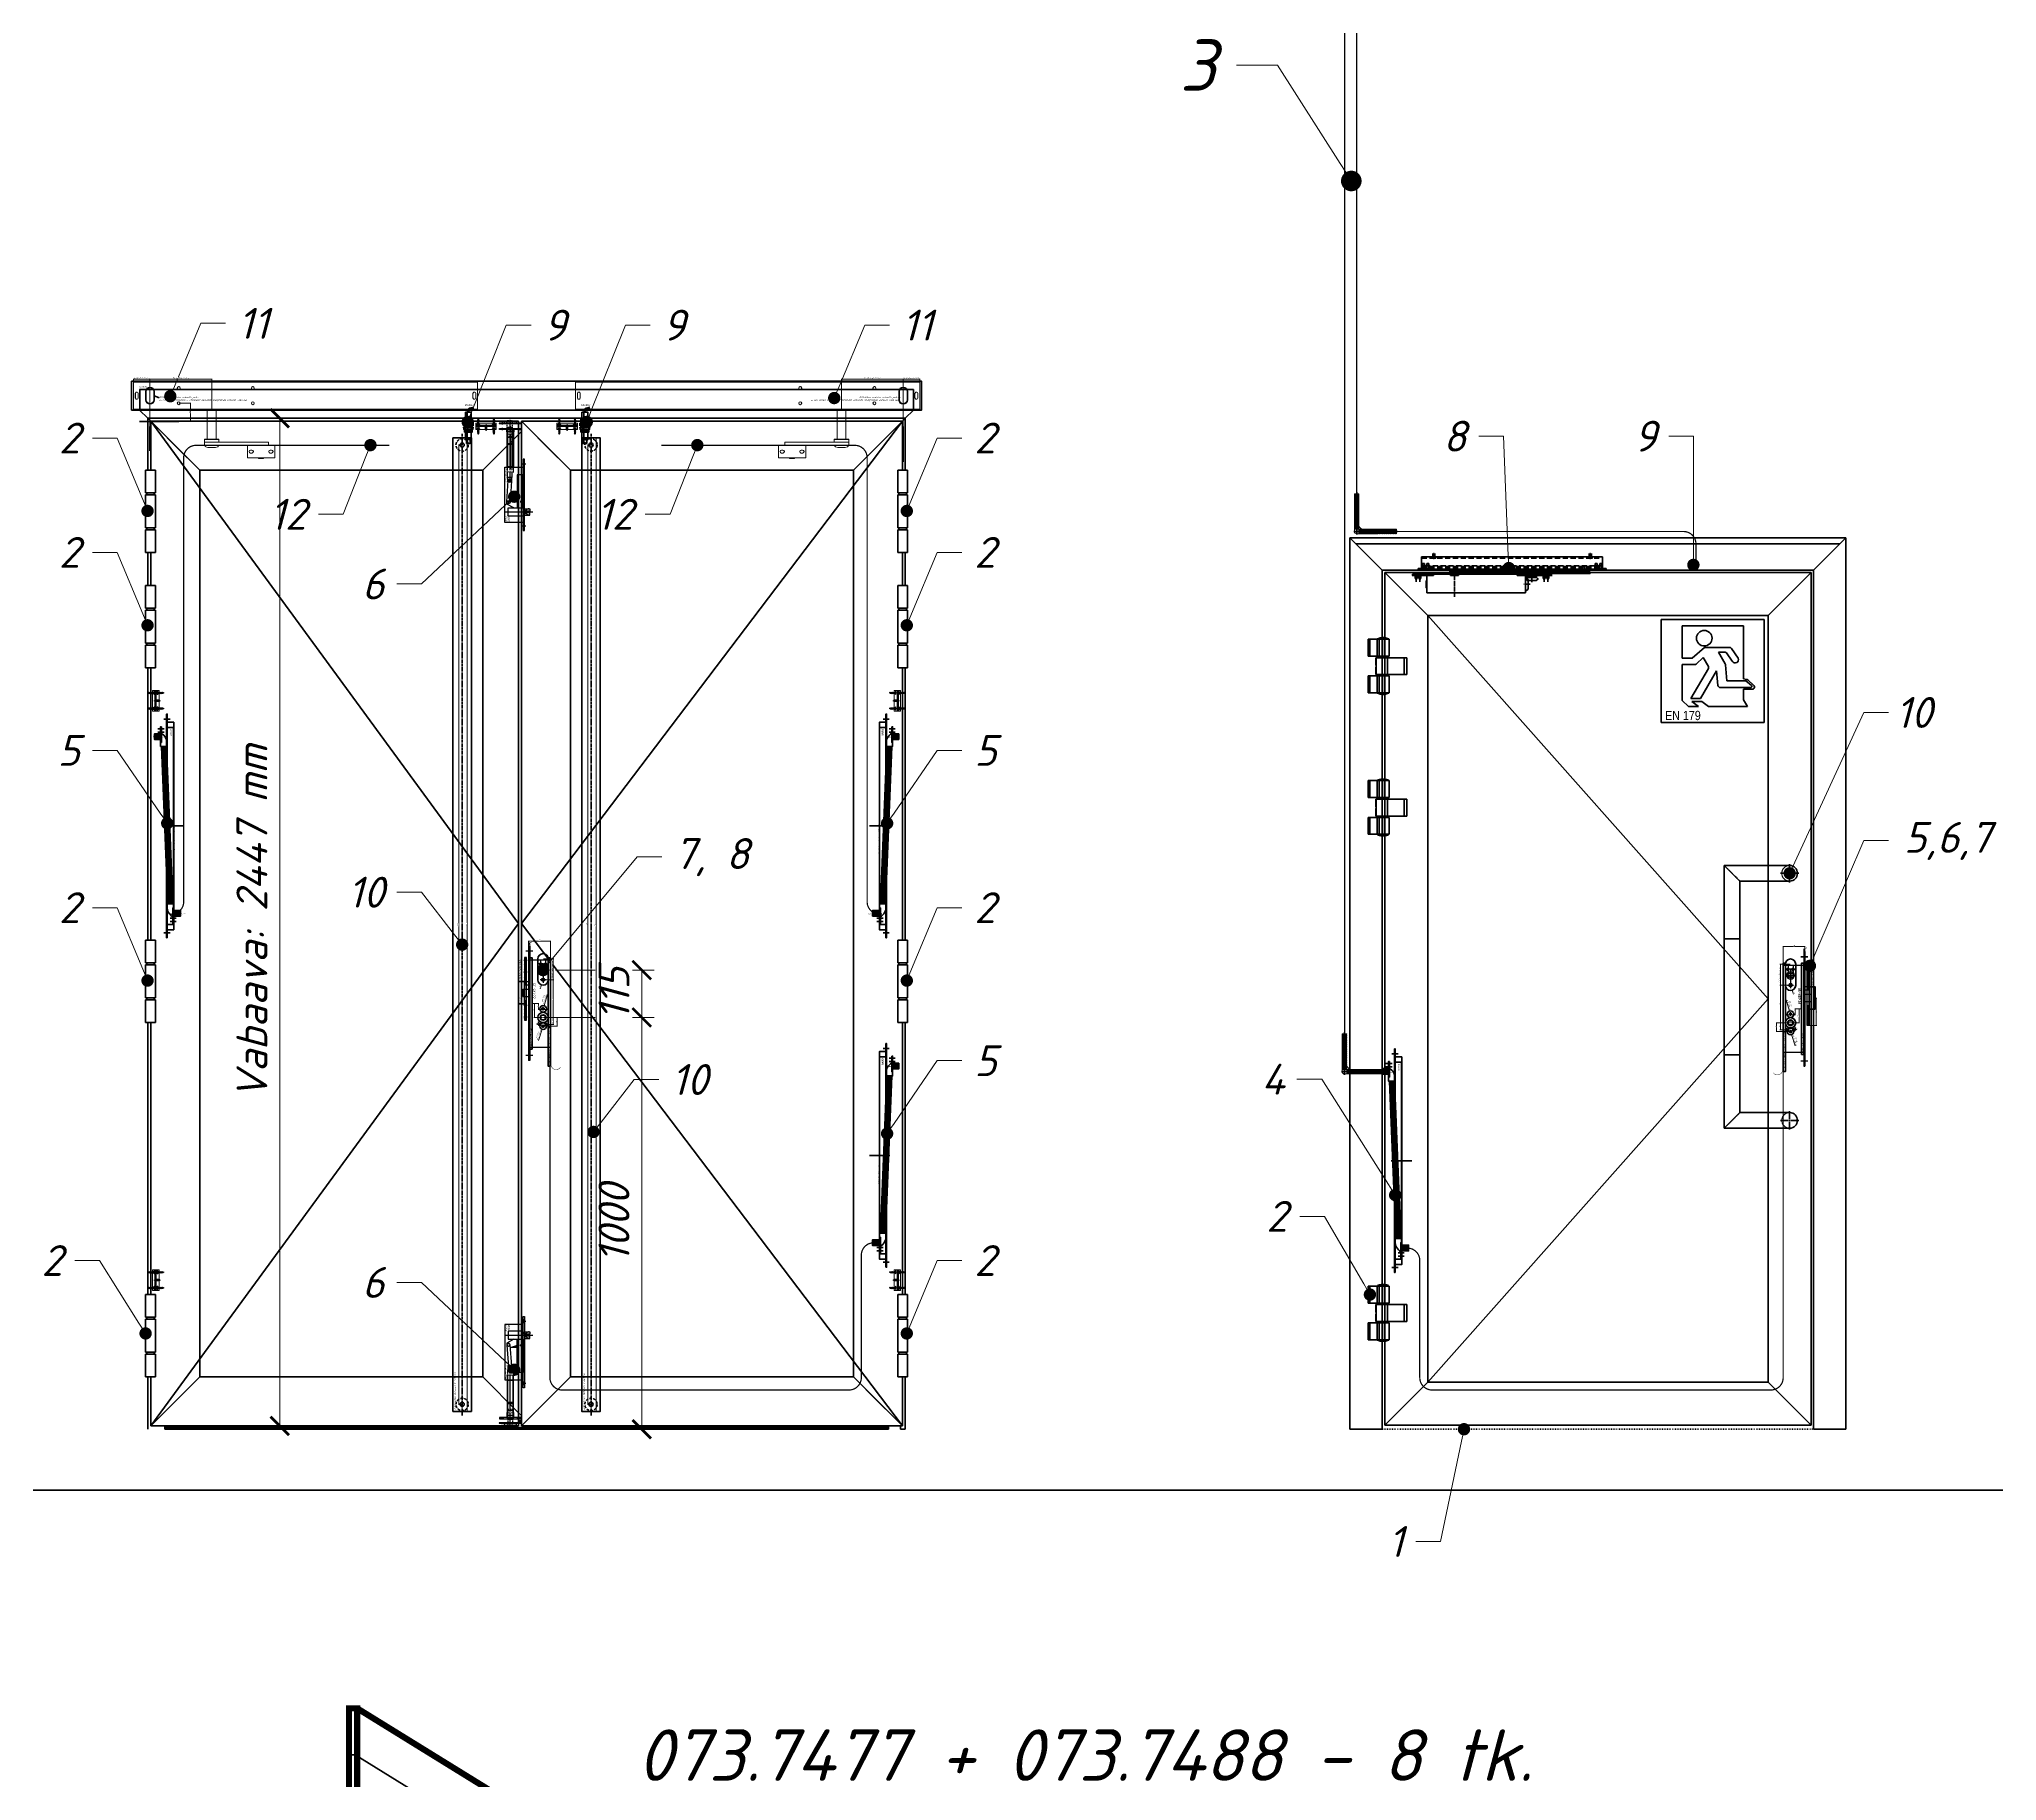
# Model space of a CAD drawing. Header units: millimetres. Extents: x -29692 to 34729, y -8412 to 43293.
# Drawn here: x -29692 to -24937, y -706 to 3524 of the extents above; entities that cross this region are included whole.
import ezdxf
from ezdxf import colors
from ezdxf.entities.mleader import LeaderData, LeaderLine
from ezdxf.enums import TextEntityAlignment as Align
from ezdxf.math import Vec2, Vec3

# ---------------------------------------------------------------- set-up
doc = ezdxf.new("R2010")
doc.units = ezdxf.units.MM
for name, pattern in [('AUSGEZOGEN', [0]), ('CENTER', [50.8, 31.75, -6.35, 6.35, -6.35]), ('CENTER2', [28.575, 19.05, -3.175, 3.175, -3.175]), ('CONTINU', [0]), ('DASH_CENTER', [14, 11, -1, 1, -1]), ('DASHED', [19.05, 12.7, -6.35]), ('DASHED2', [9.525, 6.35, -3.175]), ('DOT_CENTER', [14, 12, -1, 0, -1]), ('HIDDEN', [9.525, 6.35, -3.175]), ('HIDDEN2', [4.7625, 3.175, -1.5875]), ('LONG_DASHED', [15, 10, -5]), ('OGLT1', [4, 1.5, -2.5]), ('OGLT6', [2, 0.5, -0.5, 0.5, -0.5])]:
    doc.linetypes.add(name, pattern=pattern)
doc.layers.get('Defpoints').update_dxf_attribs({"color": 4, "lineweight": 35})
doc.layers.add('20 Sulused', color=40, linetype='HIDDEN')
for name, color, linetype, lineweight in [('20-2 Automaatika', 40, 'Continuous', 0), ('_0_001_Профили', 150, 'Continuous', 35), ('_0_003_Размеры', 132, 'Continuous', 0), ('_0_004_Текст_01', 7, 'Continuous', 18), ('_0_009_Полки СП', 246, 'Continuous', 13), ('Dim', 4, 'Continuous', 18), ('m-peenjoon', 100, 'Continuous', 15)]:
    doc.layers.add(name, color=color, linetype=linetype, lineweight=lineweight)
doc.layers.add('Defpoints_2', color=4, linetype='Continuous', lineweight=35, plot=False)
doc.layers.add('Ei prindi', color=134, linetype='Continuous', lineweight=18, plot=False)
doc.styles.add('_DZ_2.0', font='isocpeui.ttf', dxfattribs={"height": 2})
doc.styles.add('_DZ_2.5', font='isocpeui.ttf', dxfattribs={"height": 2.5})
doc.styles.add('_DZ_4', font='isocpeui.ttf', dxfattribs={"height": 4})
doc.styles.add('Malmerk_DZ_3.2', font='isocpeui.ttf', dxfattribs={"height": 3.2})
doc.styles.add('ORGADATA', font='txt', dxfattribs={"oblique": 1})
doc.styles.get("Standard").update_dxf_attribs({"font": 'arial.ttf'})
doc.dimstyles.new('5', dxfattribs={"dimtxt": 5, "dimasz": 5, "dimexe": 2.5, "dimexo": 0, "dimgap": 1.25, "dimtad": 1, "dimdec": 1, "dimtxsty": 'Standard', "dimcen": 2.5, "dimclrd": 256, "dimclre": 256, "dimclrt": 256, "dimaunit": 1, "dimadec": 1, "dimazin": 0, "dimtfac": 1, "dimtdec": 1, "dimtix": 1, "dimtmove": 0, "dimatfit": 3, "dimfxl": 1, "dimlwd": -1, "dimlwe": -1, "dimarcsym": 0})
doc.dimstyles.new('_DZ_2.5', dxfattribs={"dimscale": 0, "dimtxt": 2.5, "dimasz": 1.5, "dimexe": 1, "dimexo": 1, "dimgap": 1, "dimtad": 1, "dimdec": 0, "dimzin": 1, "dimdsep": 46, "dimtxsty": '_DZ_2.5', "dimblk": 'ARCHTICK', "dimcen": 0.09, "dimclrd": 256, "dimclre": 256, "dimclrt": 256, "dimadec": 0, "dimazin": 0, "dimtfac": 1, "dimtdec": 0, "dimtofl": 0, "dimtmove": 1, "dimatfit": 2, "dimfxl": 1, "dimtfill": 1, "dimtfillclr": 256, "dimtolj": 1, "dimlwd": 9, "dimlwe": 5, "dimarcsym": 0})
pattern_1 = [(190, (165471.7618, 84270.2876), (0.551332964, -3.126764616), [])]

# ---------------------------------------------------------------- blocks, each defined once
blk = doc.blocks.new('_Dot')
at = {"color": 0, "linetype": 'ByBlock', "lineweight": -2}
blk.add_line((-0.5, 0), (-1, 0), dxfattribs=at)
at = {"color": 0, "linetype": 'ByBlock', "const_width": 0.5}
blk.add_lwpolyline([(-0.25, 0, 1), (0.25, 0, 1)], format="xyb", close=True, dxfattribs=at)
blk = doc.blocks.new('Door Templet')
at = {"layer": 'Defpoints', "linetype": 'Continuous'}
for p, q in [((0, 2165), (0, 0)), ((1205, 2165), (0, 2165)), ((78.5, 2086.5), (0, 2165)), ((1190, 2150), (15, 2150)), ((1126.5, 2086.5), (1205, 2165)), ((1205, 0), (1205, 2165)), ((78.5, 2086.5), (78.5, 0)), ((1126.5, 2086.5), (78.5, 2086.5)), ((1120.5, 2080.5), (84.5, 2080.5)), ((84.5, 2080.5), (84.5, 9.5)), ((189, 1976), (84.5, 2080.5)), ((1016, 1976), (1120.5, 2080.5)), ((1120.5, 9.5), (1120.5, 2080.5)), ((1126.5, 0), (1126.5, 2086.5)), ((1016, 1976), (189, 1976)), ((189, 1976), (189, 114)), ((1016, 1045), (189, 1976)), ((756.000024, 1965.999942), (1006.000024, 1965.999942)), ((756.000024, 1751.90292), (756.000024, 1965.999942)), ((806.980416, 1950.870259), (956.000024, 1950.870259)), ((806.980416, 1950.870259), (806.980416, 1872.34)), ((956.000024, 1950.870259), (956.000024, 1822.0278)), ((1006.000024, 1965.999942), (1006.000024, 1751.90292)), ((1016, 114), (1016, 1976)), ((44.509746, 1877.5), (44.509746, 1918.5)), ((44.538021, 1918.5), (44.509746, 1918.5)), ((44.538021, 1918.5), (44.538021, 1877.5)), ((44.538021, 1918.5), (48.624907, 1918.5)), ((48.624907, 1918.5), (48.624907, 1877.5)), ((48.624907, 1918.5), (48.655016, 1918.5)), ((48.655016, 1877.5), (48.655016, 1918.5)), ((48.655016, 1918.5), (66.082204, 1918.5)), ((66.082204, 1918.5), (66.082204, 1877.5)), ((66.082204, 1918.5), (71.076708, 1918.5)), ((66.709315, 1919.176892), (66.709315, 1918.5)), ((80.209315, 1919.176892), (66.709315, 1919.176892)), ((80.209315, 1919.633773), (67.00619, 1919.633773)), ((71.076708, 1918.5), (71.076708, 1877.5)), ((71.076708, 1918.5), (79.009805, 1918.5)), ((71.709315, 1921.305283), (71.709315, 1920.131707)), ((75.835208, 1922.061466), (75.835208, 1921.946248)), ((75.837219, 1921.946248), (75.835307, 1921.94455)), ((75.835307, 1921.94455), (75.884513, 1921.911079)), ((75.84513, 1922.042958), (75.943904, 1922.123256)), ((75.93235, 1922.008116), (75.84513, 1922.042958)), ((75.884513, 1921.911079), (76.249962, 1921.855169)), ((76.109454, 1921.977341), (75.93235, 1922.008116)), ((75.943904, 1922.123256), (76.124909, 1922.165472)), ((76.376117, 1921.951217), (76.109454, 1921.977341)), ((76.124909, 1922.165472), (76.381247, 1922.208606)), ((76.249962, 1921.855169), (76.55475, 1921.834274)), ((76.730962, 1921.930306), (76.376117, 1921.951217)), ((76.381247, 1922.208606), (76.727326, 1922.24944)), ((76.55475, 1921.834274), (77.370372, 1921.807679)), ((76.727326, 1922.24944), (76.743048, 1922.25095)), ((77.170373, 1921.915139), (76.730962, 1921.930306)), ((77.687106, 1921.90617), (77.170373, 1921.915139)), ((77.370372, 1921.807679), (77.890065, 1921.801887)), ((77.59949, 1922.241934), (77.601083, 1922.262404)), ((77.646273, 1922.222947), (77.59949, 1922.241934)), ((77.601083, 1922.262404), (77.65074, 1922.283843)), ((77.741187, 1922.205822), (77.646273, 1922.222947)), ((77.65074, 1922.283843), (77.889998, 1922.32775)), ((78.269045, 1921.90371), (77.687106, 1921.90617)), ((82.709315, 1919.1), (77.709315, 1919.1)), ((77.709315, 1919.1), (77.709315, 1918.5)), ((77.883642, 1922.190935), (77.741187, 1922.205822)), ((78.072337, 1922.178665), (77.883642, 1922.190935)), ((77.889998, 1922.32775), (78.074096, 1922.348955)), ((77.890065, 1921.801887), (78.449222, 1921.801626)), ((78.069254, 1922.202702), (77.923186, 1922.188363)), ((78.301631, 1922.219871), (78.069254, 1922.202702)), ((78.304738, 1922.169388), (78.072337, 1922.178665)), ((78.074096, 1922.348955), (78.547615, 1922.386741)), ((78.898698, 1921.907864), (78.269045, 1921.90371)), ((78.573489, 1922.234995), (78.301631, 1922.219871)), ((78.576502, 1922.16345), (78.304738, 1922.169388)), ((78.449222, 1921.801626), (78.986937, 1921.805993)), ((78.547615, 1922.386741), (78.839143, 1922.402922)), ((78.878062, 1922.247359), (78.573489, 1922.234995)), ((78.880997, 1922.161127), (78.576502, 1922.16345)), ((78.839143, 1922.402922), (79.18166, 1922.417014)), ((79.206193, 1922.256354), (78.878062, 1922.247359)), ((79.209174, 1922.162581), (78.880997, 1922.161127)), ((79.546568, 1921.918331), (78.898698, 1921.907864)), ((78.986937, 1921.805993), (79.546568, 1921.81473)), ((79.009805, 1918.5), (79.009805, 1877.5)), ((79.009805, 1918.5), (81.285964, 1918.5)), ((79.18166, 1922.417014), (79.546568, 1922.426951)), ((79.546568, 1922.261654), (79.206193, 1922.256354)), ((79.546568, 1922.167749), (79.209174, 1922.162581)), ((79.546568, 1922.261654), (79.546568, 1922.426951)), ((79.546568, 1922.261654), (80.334716, 1922.263995)), ((79.546568, 1921.81473), (79.546568, 1921.918331)), ((79.546568, 1921.81473), (80.824375, 1921.809838)), ((93.41244, 1919.633773), (80.209315, 1919.633773)), ((93.709315, 1919.176892), (80.209315, 1919.176892)), ((80.334716, 1922.263995), (81.124009, 1922.256308)), ((80.824375, 1921.809838), (81.462661, 1921.796172)), ((81.124009, 1922.256308), (81.913113, 1922.234068)), ((81.285964, 1918.5), (83.525303, 1918.5)), ((81.462661, 1921.796172), (82.100206, 1921.76904)), ((81.913113, 1922.234068), (82.701335, 1922.194137)), ((82.100206, 1921.76904), (82.721831, 1921.726669)), ((82.701335, 1922.194137), (83.487982, 1922.133374)), ((82.709315, 1919.1), (82.709315, 1918.5)), ((82.721831, 1921.726669), (83.342749, 1921.67146)), ((83.342749, 1921.67146), (84.583406, 1921.539649)), ((83.487982, 1922.133374), (84.583406, 1922.016958)), ((83.525303, 1918.5), (85.673319, 1918.5)), ((84.583406, 1922.140815), (84.583406, 1922.137991)), ((84.583406, 1922.016958), (84.583406, 1922.137991)), ((84.583406, 1921.876443), (84.583406, 1921.624733)), ((84.583406, 1921.539649), (84.583406, 1921.624733)), ((85.673319, 1918.5), (87.681808, 1918.5)), ((87.681808, 1918.5), (89.513109, 1918.5)), ((88.709315, 1920.131707), (88.709315, 1921.305283)), ((89.513109, 1918.5), (91.130875, 1918.5)), ((91.130875, 1918.5), (92.431882, 1918.5)), ((92.431882, 1918.5), (93.490725, 1918.5)), ((93.490725, 1918.5), (94.284699, 1918.5)), ((93.709315, 1918.5), (93.709315, 1919.176892)), ((94.284699, 1918.5), (94.80027, 1918.5)), ((94.80027, 1918.5), (95.028172, 1918.5)), ((95.028172, 1877.5), (95.028172, 1918.5)), ((95.028322, 1877.5), (95.028322, 1918.5)), ((95.086525, 1918.5), (95.10798, 1918.5)), ((95.10798, 1918.5), (95.10798, 1877.5)), ((95.10798, 1918.5), (95.307963, 1918.5)), ((95.307963, 1918.5), (95.307963, 1877.5)), ((44.538021, 1877.5), (44.509746, 1877.5)), ((44.538021, 1877.5), (48.624907, 1877.5)), ((48.624907, 1877.5), (48.655016, 1877.5)), ((66.082204, 1877.5), (48.655016, 1877.5)), ((63.383385, 1873.5), (63.383385, 1855.33599)), ((63.583385, 1873.5), (63.383385, 1873.5)), ((63.38491, 1855.321187), (63.393224, 1855.373992)), ((63.489401, 1854.707297), (63.38491, 1855.321187)), ((63.393224, 1855.373992), (63.409187, 1855.395224)), ((63.409187, 1855.395224), (63.433728, 1855.413951)), ((63.433728, 1855.413951), (63.493645, 1855.438522)), ((63.537417, 1854.33523), (63.489401, 1854.707297)), ((63.493645, 1855.438522), (63.558297, 1855.448683)), ((63.558297, 1855.448683), (63.583385, 1855.44949)), ((63.583385, 1855.44949), (63.583385, 1873.5)), ((63.707931, 1873.5), (63.583385, 1873.5)), ((63.583385, 1855.44949), (63.707931, 1855.44949)), ((63.707931, 1873.5), (63.707931, 1832.5)), ((63.707931, 1873.5), (78.5, 1873.5)), ((66.082204, 1877.5), (71.076708, 1877.5)), ((68.231849, 1877.043578), (68.011218, 1874.521747)), ((90.007412, 1874.521747), (68.011218, 1874.521747)), ((68.01339, 1874.414465), (68.130859, 1873.5)), ((90.00524, 1874.414465), (68.01339, 1874.414465)), ((89.786781, 1877.043578), (68.231849, 1877.043578)), ((71.076708, 1877.5), (79.009805, 1877.5)), ((78.5, 1832.5), (78.5, 1873.5)), ((78.5, 1873.5), (91.377474, 1873.5)), ((79.009805, 1877.5), (81.285964, 1877.5)), ((81.285964, 1877.5), (83.525303, 1877.5)), ((83.525303, 1877.5), (85.673319, 1877.5)), ((85.673319, 1877.5), (87.681808, 1877.5)), ((87.681808, 1877.5), (89.513109, 1877.5)), ((89.513109, 1877.5), (91.130875, 1877.5)), ((90.007412, 1874.521747), (89.786781, 1877.043578)), ((89.887771, 1873.5), (90.00524, 1874.414465)), ((91.130875, 1877.5), (92.431882, 1877.5)), ((91.377474, 1832.5), (91.377474, 1873.5)), ((132.207653, 1873.5), (91.377474, 1873.5)), ((92.431882, 1877.5), (93.490725, 1877.5)), ((93.490725, 1877.5), (94.284699, 1877.5)), ((94.284699, 1877.5), (94.80027, 1877.5)), ((94.80027, 1877.5), (95.028172, 1877.5)), ((95.086525, 1877.5), (95.10798, 1877.5)), ((95.10798, 1877.5), (95.307963, 1877.5)), ((132.207653, 1832.5), (132.207653, 1873.5)), ((138.008929, 1873.5), (132.207653, 1873.5)), ((138.008929, 1832.5), (138.008929, 1873.5)), ((806.980416, 1872.34), (831.070052, 1872.34)), ((837.78572, 1857.09024), (806.980416, 1857.09024)), ((806.980416, 1857.09024), (806.980416, 1769.43414)), ((831.070052, 1872.34), (861.742321, 1898.63683)), ((840.875926, 1858.251774), (857.820752, 1874.021076)), ((870.745514, 1851.85902), (857.820752, 1874.021076)), ((861.742321, 1898.63683), (921.26613, 1898.63683)), ((911.500214, 1886.869299), (895.355766, 1886.869299)), ((911.953503, 1858.409203), (895.355766, 1886.869299)), ((912.67881, 1856.103633), (915.523833, 1817.584957)), ((915.122186, 1885.092852), (928.826526, 1865.1103)), ((922.072987, 1898.63683), (921.26613, 1898.63683)), ((926.902283, 1896.268234), (943.241352, 1872.443934)), ((44.509746, 1788.404563), (44.509746, 1829.404563)), ((44.538021, 1829.404563), (44.509746, 1829.404563)), ((44.538021, 1829.404563), (44.538021, 1788.404563)), ((44.538021, 1829.404563), (48.624907, 1829.404563)), ((48.624907, 1829.404563), (48.624907, 1788.404563)), ((48.624907, 1829.404563), (48.655016, 1829.404563)), ((48.655016, 1788.404563), (48.655016, 1829.404563)), ((48.655016, 1829.404563), (66.082204, 1829.404563)), ((63.383385, 1850.663338), (63.383385, 1832.5)), ((63.583385, 1832.5), (63.383385, 1832.5)), ((63.383386, 1850.663036), (63.38491, 1850.678813)), ((63.395202, 1850.622643), (63.383386, 1850.663036)), ((63.38491, 1850.678813), (63.490596, 1851.300974)), ((63.425653, 1850.591374), (63.395202, 1850.622643)), ((63.469081, 1850.569155), (63.425653, 1850.591374)), ((63.522772, 1850.555333), (63.469081, 1850.569155)), ((63.490596, 1851.300974), (63.539911, 1851.687043)), ((63.583385, 1850.55051), (63.522772, 1850.555333)), ((63.577314, 1853.920346), (63.537417, 1854.33523)), ((63.539911, 1851.687043), (63.580271, 1852.118125)), ((63.6035, 1853.481646), (63.577314, 1853.920346)), ((63.580271, 1852.118125), (63.605477, 1852.569459)), ((63.707931, 1850.55051), (63.583385, 1850.55051)), ((63.583385, 1832.5), (63.583385, 1850.55051)), ((63.707931, 1832.5), (63.583385, 1832.5)), ((63.613429, 1853.031376), (63.6035, 1853.481646)), ((63.605477, 1852.569459), (63.613429, 1853.031376)), ((63.707931, 1832.5), (78.5, 1832.5)), ((65.934315, 1832.2), (65.934315, 1829.7)), ((92.084315, 1832.2), (65.934315, 1832.2)), ((65.934315, 1829.7), (92.084315, 1829.7)), ((66.082204, 1829.404563), (66.082204, 1788.404563)), ((66.082204, 1829.404563), (71.076708, 1829.404563)), ((66.134315, 1832.4), (91.252662, 1832.4)), ((78.943853, 1829.5), (66.134315, 1829.5)), ((67.135498, 1832.5), (67.035498, 1832.4)), ((67.644634, 1832.4), (67.749794, 1832.5)), ((68.168022, 1832.5), (68.062954, 1832.4)), ((70.208406, 1832.5), (70.209315, 1832.4)), ((70.886497, 1832.5), (70.888568, 1832.4)), ((71.076708, 1829.404563), (71.076708, 1788.404563)), ((71.076708, 1829.404563), (79.009805, 1829.404563)), ((72.487988, 1832.417172), (71.709967, 1832.417221)), ((71.709967, 1832.4), (71.709967, 1832.417221)), ((73.360143, 1832.417144), (72.487988, 1832.417172)), ((73.009315, 1829.5), (73.009315, 1829.404563)), ((74.995541, 1832.417157), (73.360143, 1832.417144)), ((75.861258, 1832.417172), (74.995541, 1832.417157)), ((77.047987, 1832.417229), (75.861258, 1832.417172)), ((78.302988, 1832.417365), (77.047987, 1832.417229)), ((79.009255, 1832.417173), (78.302988, 1832.417365)), ((78.5, 1832.5), (91.283795, 1832.5)), ((79.009315, 1832.417173), (79.009255, 1832.417173)), ((79.009315, 1832.4), (79.009315, 1832.417173)), ((79.009375, 1832.417173), (79.009315, 1832.417173)), ((79.980005, 1832.417281), (79.009375, 1832.417173)), ((79.009805, 1829.404563), (79.009805, 1788.404563)), ((79.009805, 1829.404563), (81.285964, 1829.404563)), ((80.927742, 1832.417092), (79.980005, 1832.417281)), ((82.032889, 1832.417118), (80.927742, 1832.417092)), ((81.285964, 1829.404563), (83.525303, 1829.404563)), ((83.064747, 1832.417157), (82.032889, 1832.417118)), ((84.69393, 1832.417144), (83.064747, 1832.417157)), ((83.525303, 1829.404563), (85.673319, 1829.404563)), ((85.546725, 1832.417167), (84.69393, 1832.417144)), ((85.009315, 1829.404563), (85.009315, 1829.5)), ((86.308663, 1832.41722), (85.546725, 1832.417167)), ((85.673319, 1829.404563), (87.681808, 1829.404563)), ((86.308663, 1832.41722), (86.308663, 1832.4)), ((87.681808, 1829.404563), (89.513109, 1829.404563)), ((89.513109, 1829.404563), (91.130875, 1829.404563)), ((91.130875, 1829.404563), (92.431882, 1829.404563)), ((91.283795, 1832.5), (91.377474, 1832.5)), ((91.467337, 1832.4), (91.884315, 1832.4)), ((132.207653, 1832.5), (91.493146, 1832.5)), ((92.084315, 1829.7), (92.084315, 1832.2)), ((92.431882, 1829.404563), (93.490725, 1829.404563)), ((93.490725, 1829.404563), (94.284699, 1829.404563)), ((94.284699, 1829.404563), (94.80027, 1829.404563)), ((94.80027, 1829.404563), (95.028172, 1829.404563)), ((95.028172, 1788.404563), (95.028172, 1829.404563)), ((95.028322, 1788.404563), (95.028322, 1829.404563)), ((95.086525, 1829.404563), (95.10798, 1829.404563)), ((95.10798, 1829.404563), (95.10798, 1788.404563)), ((95.10798, 1829.404563), (95.307963, 1829.404563)), ((95.307963, 1829.404563), (95.307963, 1788.404563)), ((138.008929, 1832.5), (132.207653, 1832.5)), ((870.744016, 1847.560453), (828.128875, 1774.597445)), ((890.593861, 1842.080634), (851.786408, 1774.717522)), ((893.779412, 1805.817331), (890.593861, 1842.080634)), ((915.523833, 1817.584957), (962.030262, 1817.584957)), ((963.177961, 1821.032301), (956.000024, 1822.0278)), ((975.566166, 1806.051602), (962.030262, 1817.584957)), ((967.154265, 1819.224754), (980.562384, 1807.03563)), ((44.538021, 1788.404563), (44.509746, 1788.404563)), ((44.538021, 1788.404563), (48.624907, 1788.404563)), ((48.624907, 1788.404563), (48.655016, 1788.404563)), ((66.082204, 1788.404563), (48.655016, 1788.404563)), ((66.082204, 1788.404563), (71.076708, 1788.404563)), ((66.709315, 1788.404563), (66.709315, 1787.727671)), ((66.709315, 1787.727671), (80.66254, 1787.727671)), ((67.00619, 1787.27079), (80.652573, 1787.27079)), ((71.076708, 1788.404563), (79.009805, 1788.404563)), ((71.714107, 1785.599279), (71.704521, 1785.600579)), ((71.786294, 1785.673061), (71.714107, 1785.599279)), ((71.858142, 1785.894058), (71.786294, 1785.673061)), ((71.929312, 1786.261232), (71.858142, 1785.894058)), ((71.99947, 1786.772855), (71.929312, 1786.261232)), ((75.739438, 1784.897001), (75.748042, 1784.874645)), ((75.748042, 1784.874645), (75.773993, 1784.819685)), ((75.773993, 1784.819685), (75.799981, 1784.783341)), ((75.799981, 1784.783341), (75.82599, 1784.765633)), ((75.82599, 1784.765633), (75.852007, 1784.766571)), ((75.83381, 1784.885228), (75.832714, 1784.886546)), ((75.842906, 1784.882131), (75.83381, 1784.885228)), ((75.852007, 1784.887605), (75.842906, 1784.882131)), ((76.946814, 1784.771189), (75.852007, 1784.887605)), ((75.852007, 1784.887605), (75.852007, 1784.766571)), ((76.005807, 1785.247942), (75.97594, 1785.128828)), ((75.97594, 1785.128828), (75.97594, 1785.028119)), ((76.03047, 1785.364914), (76.005807, 1785.247942)), ((77.270429, 1785.233102), (76.03047, 1785.364914)), ((76.03047, 1785.364914), (76.03047, 1785.27983)), ((77.733018, 1784.710426), (76.946814, 1784.771189)), ((77.890997, 1785.177894), (77.270429, 1785.233102)), ((78.520796, 1784.670495), (77.733018, 1784.710426)), ((78.512271, 1785.135523), (77.890997, 1785.177894)), ((78.15611, 1787.804563), (78.15611, 1788.404563)), ((78.15611, 1787.804563), (83.153291, 1787.804563)), ((79.149456, 1785.108391), (78.512271, 1785.135523)), ((79.309456, 1784.648255), (78.520796, 1784.670495)), ((79.009805, 1788.404563), (81.285964, 1788.404563)), ((79.787382, 1785.094724), (79.149456, 1785.108391)), ((80.098304, 1784.640568), (79.309456, 1784.648255)), ((81.06447, 1785.089832), (79.787382, 1785.094724)), ((80.886008, 1784.642908), (80.098304, 1784.640568)), ((80.652573, 1787.27079), (93.41244, 1787.27079)), ((80.66254, 1787.727671), (93.709315, 1787.727671)), ((80.886008, 1784.642908), (81.22714, 1784.648209)), ((80.886008, 1784.642908), (80.886008, 1784.477611)), ((81.251802, 1784.487549), (80.886008, 1784.477611)), ((81.009939, 1784.736813), (81.34621, 1784.741981)), ((81.622453, 1785.09857), (81.06447, 1785.089832)), ((81.06447, 1785.089832), (81.06447, 1784.986231)), ((81.06447, 1784.986231), (81.710186, 1784.996699)), ((81.22714, 1784.648209), (81.557883, 1784.657204)), ((81.597244, 1784.501641), (81.251802, 1784.487549)), ((81.285964, 1788.404563), (83.525303, 1788.404563)), ((81.34621, 1784.741981), (81.671423, 1784.743435)), ((81.557883, 1784.657204), (81.866783, 1784.669568)), ((81.893123, 1784.517821), (81.597244, 1784.501641)), ((82.155988, 1785.102937), (81.622453, 1785.09857)), ((81.671423, 1784.743435), (81.971268, 1784.741113)), ((81.710186, 1784.996699), (82.334153, 1785.000853)), ((81.866783, 1784.669568), (82.144475, 1784.684692)), ((82.378925, 1784.555607), (81.893123, 1784.517821)), ((81.971268, 1784.741113), (82.236918, 1784.735175)), ((82.144475, 1784.684692), (82.383942, 1784.701861)), ((82.707792, 1785.102676), (82.155988, 1785.102937)), ((82.236918, 1784.735175), (82.461998, 1784.725898)), ((82.334153, 1785.000853), (82.907207, 1784.998393)), ((82.570817, 1784.576813), (82.378925, 1784.555607)), ((82.383942, 1784.701861), (82.564942, 1784.718897)), ((82.461998, 1784.725898), (82.642429, 1784.713628)), ((82.827928, 1784.620719), (82.570817, 1784.576813)), ((82.642429, 1784.713628), (82.775924, 1784.69874)), ((83.21731, 1785.096884), (82.707792, 1785.102676)), ((82.775924, 1784.69874), (82.861412, 1784.681615)), ((82.887165, 1784.642159), (82.827928, 1784.620719)), ((82.861412, 1784.681615), (82.89851, 1784.662629)), ((82.89851, 1784.662629), (82.887165, 1784.642159)), ((82.907207, 1784.998393), (83.412318, 1784.989424)), ((83.074168, 1787.804563), (83.074168, 1788.404563)), ((83.153291, 1787.804563), (83.153291, 1788.404563)), ((84.007041, 1785.070289), (83.21731, 1785.096884)), ((83.412318, 1784.989424), (83.83789, 1784.974257)), ((83.525303, 1788.404563), (85.673319, 1788.404563)), ((84.322581, 1784.739091), (83.761752, 1784.664663)), ((83.83789, 1784.974257), (84.177198, 1784.953346)), ((84.296236, 1785.049393), (84.007041, 1785.070289)), ((84.177198, 1784.953346), (84.427099, 1784.927222)), ((84.62689, 1784.993483), (84.296236, 1785.049393)), ((84.520619, 1784.781307), (84.322581, 1784.739091)), ((84.427099, 1784.927222), (84.586633, 1784.896447)), ((84.655838, 1784.861604), (84.520619, 1784.781307)), ((84.586633, 1784.896447), (84.655838, 1784.861604)), ((84.653201, 1784.965171), (84.62689, 1784.993483)), ((84.65907, 1784.851063), (84.65907, 1784.965171)), ((85.673319, 1788.404563), (87.681808, 1788.404563)), ((87.681808, 1788.404563), (89.513109, 1788.404563)), ((88.644247, 1785.650704), (88.704524, 1785.599279)), ((88.704524, 1785.599279), (88.776711, 1785.673061)), ((88.77728, 1785.738713), (88.714119, 1785.676796)), ((88.776711, 1785.673061), (88.848559, 1785.894058)), ((88.813556, 1785.825955), (88.77728, 1785.738713)), ((88.849719, 1785.952819), (88.813556, 1785.825955)), ((88.848559, 1785.894058), (88.919729, 1786.261232)), ((88.885106, 1786.109506), (88.849719, 1785.952819)), ((88.920269, 1786.302915), (88.885106, 1786.109506)), ((88.919729, 1786.261232), (88.989887, 1786.772855)), ((88.989887, 1786.791067), (88.920269, 1786.302915)), ((89.513109, 1788.404563), (91.130875, 1788.404563)), ((91.130875, 1788.404563), (92.431882, 1788.404563)), ((92.431882, 1788.404563), (93.490725, 1788.404563)), ((93.490725, 1788.404563), (94.284699, 1788.404563)), ((93.709315, 1787.727671), (93.709315, 1788.404563)), ((94.284699, 1788.404563), (94.80027, 1788.404563)), ((94.80027, 1788.404563), (95.028172, 1788.404563)), ((95.086525, 1788.404563), (95.10798, 1788.404563)), ((95.10798, 1788.404563), (95.307963, 1788.404563)), ((822.386579, 1754.904841), (806.980416, 1769.43414)), ((827.988819, 1774.717522), (851.786408, 1774.717522)), ((830.229716, 1767.032603), (855.016473, 1767.032603)), ((846.687645, 1754.904841), (830.229716, 1767.032603)), ((871.502014, 1754.904841), (855.016473, 1767.032603)), ((895.074194, 1803.477117), (897.594353, 1801.422973)), ((898.555594, 1801.092459), (973.088554, 1800.920452)), ((956.280136, 1797.171892), (956.280136, 1773.99706)), ((976.868371, 1797.171892), (956.280136, 1797.171892)), ((956.280136, 1773.99706), (956.280136, 1771.693481)), ((965.944002, 1754.904841), (956.280136, 1771.693481)), ((982.470612, 1801.974966), (982.470612, 1802.91638)), ((756.000024, 1751.90292), (756.000024, 1715.999942)), ((1006.000024, 1715.999942), (756.000024, 1715.999942)), ((846.687645, 1754.904841), (822.386579, 1754.904841)), ((965.944002, 1754.904841), (871.502014, 1754.904841)), ((1006.000024, 1751.90292), (1006.000024, 1715.999942)), ((44.509746, 1534), (44.509746, 1575)), ((44.538021, 1575), (44.509746, 1575)), ((44.538021, 1575), (44.538021, 1534)), ((44.538021, 1575), (48.624907, 1575)), ((48.624907, 1575), (48.624907, 1534)), ((48.624907, 1575), (48.655016, 1575)), ((48.655016, 1534), (48.655016, 1575)), ((48.655016, 1575), (66.082204, 1575)), ((66.082204, 1575), (66.082204, 1534)), ((66.082204, 1575), (71.076708, 1575)), ((66.709315, 1575.676892), (66.709315, 1575)), ((80.209315, 1575.676892), (66.709315, 1575.676892)), ((80.209315, 1576.133773), (67.00619, 1576.133773)), ((71.076708, 1575), (71.076708, 1534)), ((71.076708, 1575), (79.009805, 1575)), ((71.709315, 1577.805283), (71.709315, 1576.631707)), ((75.835208, 1578.561466), (75.835208, 1578.446248)), ((75.837219, 1578.446248), (75.835307, 1578.44455)), ((75.835307, 1578.44455), (75.884513, 1578.411079)), ((75.84513, 1578.542958), (75.943904, 1578.623256)), ((75.93235, 1578.508116), (75.84513, 1578.542958)), ((75.884513, 1578.411079), (76.249962, 1578.355169)), ((76.109454, 1578.477341), (75.93235, 1578.508116)), ((75.943904, 1578.623256), (76.124909, 1578.665472)), ((76.376117, 1578.451217), (76.109454, 1578.477341)), ((76.124909, 1578.665472), (76.381247, 1578.708606)), ((76.249962, 1578.355169), (76.55475, 1578.334274)), ((76.730962, 1578.430306), (76.376117, 1578.451217)), ((76.381247, 1578.708606), (76.727326, 1578.74944)), ((76.55475, 1578.334274), (77.370372, 1578.307679)), ((76.727326, 1578.74944), (76.743048, 1578.75095)), ((77.170373, 1578.415139), (76.730962, 1578.430306)), ((77.687106, 1578.40617), (77.170373, 1578.415139)), ((77.370372, 1578.307679), (77.890065, 1578.301887)), ((77.59949, 1578.741934), (77.601083, 1578.762404)), ((77.646273, 1578.722947), (77.59949, 1578.741934)), ((77.601083, 1578.762404), (77.65074, 1578.783843)), ((77.741187, 1578.705822), (77.646273, 1578.722947)), ((77.65074, 1578.783843), (77.889998, 1578.82775)), ((78.269045, 1578.40371), (77.687106, 1578.40617)), ((82.709315, 1575.6), (77.709315, 1575.6)), ((77.709315, 1575.6), (77.709315, 1575)), ((77.883642, 1578.690935), (77.741187, 1578.705822)), ((78.072337, 1578.678665), (77.883642, 1578.690935)), ((77.889998, 1578.82775), (78.074096, 1578.848955)), ((77.890065, 1578.301887), (78.449222, 1578.301626)), ((78.069254, 1578.702702), (77.923186, 1578.688363)), ((78.301631, 1578.719871), (78.069254, 1578.702702)), ((78.304738, 1578.669388), (78.072337, 1578.678665)), ((78.074096, 1578.848955), (78.547615, 1578.886741)), ((78.898698, 1578.407864), (78.269045, 1578.40371)), ((78.573489, 1578.734995), (78.301631, 1578.719871)), ((78.576502, 1578.66345), (78.304738, 1578.669388)), ((78.449222, 1578.301626), (78.986937, 1578.305993)), ((78.547615, 1578.886741), (78.839143, 1578.902922)), ((78.878062, 1578.747359), (78.573489, 1578.734995)), ((78.880997, 1578.661127), (78.576502, 1578.66345)), ((78.839143, 1578.902922), (79.18166, 1578.917014)), ((79.206193, 1578.756354), (78.878062, 1578.747359)), ((79.209174, 1578.662581), (78.880997, 1578.661127)), ((79.546568, 1578.418331), (78.898698, 1578.407864)), ((78.986937, 1578.305993), (79.546568, 1578.31473)), ((79.009805, 1575), (79.009805, 1534)), ((79.009805, 1575), (81.285964, 1575)), ((79.18166, 1578.917014), (79.546568, 1578.926951)), ((79.546568, 1578.761654), (79.206193, 1578.756354)), ((79.546568, 1578.667749), (79.209174, 1578.662581)), ((79.546568, 1578.761654), (79.546568, 1578.926951)), ((79.546568, 1578.761654), (80.334716, 1578.763995)), ((79.546568, 1578.31473), (79.546568, 1578.418331)), ((79.546568, 1578.31473), (80.824375, 1578.309838)), ((93.41244, 1576.133773), (80.209315, 1576.133773)), ((93.709315, 1575.676892), (80.209315, 1575.676892)), ((80.334716, 1578.763995), (81.124009, 1578.756308)), ((80.824375, 1578.309838), (81.462661, 1578.296172)), ((81.124009, 1578.756308), (81.913113, 1578.734068)), ((81.285964, 1575), (83.525303, 1575)), ((81.462661, 1578.296172), (82.100206, 1578.26904)), ((81.913113, 1578.734068), (82.701335, 1578.694137)), ((82.100206, 1578.26904), (82.721831, 1578.226669)), ((82.701335, 1578.694137), (83.487982, 1578.633374)), ((82.709315, 1575.6), (82.709315, 1575)), ((82.721831, 1578.226669), (83.342749, 1578.17146)), ((83.342749, 1578.17146), (84.583406, 1578.039649)), ((83.487982, 1578.633374), (84.583406, 1578.516958)), ((83.525303, 1575), (85.673319, 1575)), ((84.583406, 1578.640815), (84.583406, 1578.637991)), ((84.583406, 1578.516958), (84.583406, 1578.637991)), ((84.583406, 1578.376443), (84.583406, 1578.124733)), ((84.583406, 1578.039649), (84.583406, 1578.124733)), ((85.673319, 1575), (87.681808, 1575)), ((87.681808, 1575), (89.513109, 1575)), ((88.709315, 1576.631707), (88.709315, 1577.805283)), ((89.513109, 1575), (91.130875, 1575)), ((91.130875, 1575), (92.431882, 1575)), ((92.431882, 1575), (93.490725, 1575)), ((93.490725, 1575), (94.284699, 1575)), ((93.709315, 1575), (93.709315, 1575.676892)), ((94.284699, 1575), (94.80027, 1575)), ((94.80027, 1575), (95.028172, 1575)), ((95.028172, 1534), (95.028172, 1575)), ((95.028322, 1534), (95.028322, 1575)), ((95.086525, 1575), (95.10798, 1575)), ((95.10798, 1575), (95.10798, 1534)), ((95.10798, 1575), (95.307963, 1575)), ((95.307963, 1575), (95.307963, 1534)), ((44.538021, 1534), (44.509746, 1534)), ((44.538021, 1534), (48.624907, 1534)), ((48.624907, 1534), (48.655016, 1534)), ((66.082204, 1534), (48.655016, 1534)), ((63.383385, 1530), (63.383385, 1511.83599)), ((63.583385, 1530), (63.383385, 1530)), ((63.583385, 1511.94949), (63.583385, 1530)), ((63.707931, 1530), (63.583385, 1530)), ((63.707931, 1530), (63.707931, 1489)), ((63.707931, 1530), (78.5, 1530)), ((66.082204, 1534), (71.076708, 1534)), ((68.231849, 1533.543578), (68.011218, 1531.021747)), ((90.007412, 1531.021747), (68.011218, 1531.021747)), ((68.01339, 1530.914465), (68.130859, 1530)), ((90.00524, 1530.914465), (68.01339, 1530.914465)), ((89.786781, 1533.543578), (68.231849, 1533.543578)), ((71.076708, 1534), (79.009805, 1534)), ((78.5, 1489), (78.5, 1530)), ((78.5, 1530), (91.377474, 1530)), ((79.009805, 1534), (81.285964, 1534)), ((81.285964, 1534), (83.525303, 1534)), ((83.525303, 1534), (85.673319, 1534)), ((85.673319, 1534), (87.681808, 1534)), ((87.681808, 1534), (89.513109, 1534)), ((89.513109, 1534), (91.130875, 1534)), ((90.007412, 1531.021747), (89.786781, 1533.543578)), ((89.887771, 1530), (90.00524, 1530.914465)), ((91.130875, 1534), (92.431882, 1534)), ((91.377474, 1489), (91.377474, 1530)), ((132.207653, 1530), (91.377474, 1530)), ((92.431882, 1534), (93.490725, 1534)), ((93.490725, 1534), (94.284699, 1534)), ((94.284699, 1534), (94.80027, 1534)), ((94.80027, 1534), (95.028172, 1534)), ((95.086525, 1534), (95.10798, 1534)), ((95.10798, 1534), (95.307963, 1534)), ((132.207653, 1489), (132.207653, 1530)), ((138.008929, 1530), (132.207653, 1530)), ((138.008929, 1489), (138.008929, 1530)), ((44.509746, 1444.904563), (44.509746, 1485.904563)), ((44.538021, 1485.904563), (44.509746, 1485.904563)), ((44.538021, 1485.904563), (44.538021, 1444.904563)), ((44.538021, 1485.904563), (48.624907, 1485.904563)), ((48.624907, 1485.904563), (48.624907, 1444.904563)), ((48.624907, 1485.904563), (48.655016, 1485.904563)), ((48.655016, 1444.904563), (48.655016, 1485.904563)), ((48.655016, 1485.904563), (66.082204, 1485.904563)), ((63.383385, 1507.163338), (63.383385, 1489)), ((63.583385, 1489), (63.383385, 1489)), ((63.383386, 1507.163036), (63.38491, 1507.178813)), ((63.395202, 1507.122643), (63.383386, 1507.163036)), ((63.38491, 1511.821187), (63.393224, 1511.873992)), ((63.489401, 1511.207297), (63.38491, 1511.821187)), ((63.38491, 1507.178813), (63.490596, 1507.800974)), ((63.393224, 1511.873992), (63.409187, 1511.895224)), ((63.425653, 1507.091374), (63.395202, 1507.122643)), ((63.409187, 1511.895224), (63.433728, 1511.913951)), ((63.469081, 1507.069155), (63.425653, 1507.091374)), ((63.433728, 1511.913951), (63.493645, 1511.938522)), ((63.522772, 1507.055333), (63.469081, 1507.069155)), ((63.537417, 1510.83523), (63.489401, 1511.207297)), ((63.490596, 1507.800974), (63.539911, 1508.187043)), ((63.493645, 1511.938522), (63.558297, 1511.948683)), ((63.583385, 1507.05051), (63.522772, 1507.055333)), ((63.577314, 1510.420346), (63.537417, 1510.83523)), ((63.539911, 1508.187043), (63.580271, 1508.618125)), ((63.558297, 1511.948683), (63.583385, 1511.94949)), ((63.6035, 1509.981646), (63.577314, 1510.420346)), ((63.580271, 1508.618125), (63.605477, 1509.069459)), ((63.583385, 1511.94949), (63.707931, 1511.94949)), ((63.707931, 1507.05051), (63.583385, 1507.05051)), ((63.583385, 1489), (63.583385, 1507.05051)), ((63.707931, 1489), (63.583385, 1489)), ((63.613429, 1509.531376), (63.6035, 1509.981646)), ((63.605477, 1509.069459), (63.613429, 1509.531376)), ((63.707931, 1489), (78.5, 1489)), ((65.934315, 1488.7), (65.934315, 1486.2)), ((92.084315, 1488.7), (65.934315, 1488.7)), ((65.934315, 1486.2), (92.084315, 1486.2)), ((66.082204, 1485.904563), (66.082204, 1444.904563)), ((66.082204, 1485.904563), (71.076708, 1485.904563)), ((66.134315, 1488.9), (91.252662, 1488.9)), ((78.943853, 1486), (66.134315, 1486)), ((67.135498, 1489), (67.035498, 1488.9)), ((67.644634, 1488.9), (67.749794, 1489)), ((68.168022, 1489), (68.062954, 1488.9)), ((70.208406, 1489), (70.209315, 1488.9)), ((70.886497, 1489), (70.888568, 1488.9)), ((71.076708, 1485.904563), (71.076708, 1444.904563)), ((71.076708, 1485.904563), (79.009805, 1485.904563)), ((72.487988, 1488.917172), (71.709967, 1488.917221)), ((71.709967, 1488.9), (71.709967, 1488.917221)), ((73.360143, 1488.917144), (72.487988, 1488.917172)), ((73.009315, 1486), (73.009315, 1485.904563)), ((74.995541, 1488.917157), (73.360143, 1488.917144)), ((75.861258, 1488.917172), (74.995541, 1488.917157)), ((77.047987, 1488.917229), (75.861258, 1488.917172)), ((78.302988, 1488.917365), (77.047987, 1488.917229)), ((79.009255, 1488.917173), (78.302988, 1488.917365)), ((78.5, 1489), (91.283795, 1489)), ((79.009315, 1488.917173), (79.009255, 1488.917173)), ((79.009315, 1488.9), (79.009315, 1488.917173)), ((79.009375, 1488.917173), (79.009315, 1488.917173)), ((79.980005, 1488.917281), (79.009375, 1488.917173)), ((79.009805, 1485.904563), (79.009805, 1444.904563)), ((79.009805, 1485.904563), (81.285964, 1485.904563)), ((80.927742, 1488.917092), (79.980005, 1488.917281)), ((82.032889, 1488.917118), (80.927742, 1488.917092)), ((81.285964, 1485.904563), (83.525303, 1485.904563)), ((83.064747, 1488.917157), (82.032889, 1488.917118)), ((84.69393, 1488.917144), (83.064747, 1488.917157)), ((83.525303, 1485.904563), (85.673319, 1485.904563)), ((85.546725, 1488.917167), (84.69393, 1488.917144)), ((85.009315, 1485.904563), (85.009315, 1486)), ((86.308663, 1488.91722), (85.546725, 1488.917167)), ((85.673319, 1485.904563), (87.681808, 1485.904563)), ((86.308663, 1488.91722), (86.308663, 1488.9)), ((87.681808, 1485.904563), (89.513109, 1485.904563)), ((89.513109, 1485.904563), (91.130875, 1485.904563)), ((91.130875, 1485.904563), (92.431882, 1485.904563)), ((91.283795, 1489), (91.377474, 1489)), ((91.467337, 1488.9), (91.884315, 1488.9)), ((132.207653, 1489), (91.493146, 1489)), ((92.084315, 1486.2), (92.084315, 1488.7)), ((92.431882, 1485.904563), (93.490725, 1485.904563)), ((93.490725, 1485.904563), (94.284699, 1485.904563)), ((94.284699, 1485.904563), (94.80027, 1485.904563)), ((94.80027, 1485.904563), (95.028172, 1485.904563)), ((95.028172, 1444.904563), (95.028172, 1485.904563)), ((95.028322, 1444.904563), (95.028322, 1485.904563)), ((95.086525, 1485.904563), (95.10798, 1485.904563)), ((95.10798, 1485.904563), (95.10798, 1444.904563)), ((95.10798, 1485.904563), (95.307963, 1485.904563)), ((95.307963, 1485.904563), (95.307963, 1444.904563)), ((138.008929, 1489), (132.207653, 1489)), ((44.538021, 1444.904563), (44.509746, 1444.904563)), ((44.538021, 1444.904563), (48.624907, 1444.904563)), ((48.624907, 1444.904563), (48.655016, 1444.904563)), ((66.082204, 1444.904563), (48.655016, 1444.904563)), ((66.082204, 1444.904563), (71.076708, 1444.904563)), ((66.709315, 1444.904563), (66.709315, 1444.227671)), ((66.709315, 1444.227671), (80.66254, 1444.227671)), ((67.00619, 1443.77079), (80.652573, 1443.77079)), ((71.076708, 1444.904563), (79.009805, 1444.904563)), ((71.714107, 1442.099279), (71.704521, 1442.100579)), ((71.786294, 1442.173061), (71.714107, 1442.099279)), ((71.858142, 1442.394058), (71.786294, 1442.173061)), ((71.929312, 1442.761232), (71.858142, 1442.394058)), ((71.99947, 1443.272855), (71.929312, 1442.761232)), ((75.739438, 1441.397001), (75.748042, 1441.374645)), ((75.748042, 1441.374645), (75.773993, 1441.319685)), ((75.773993, 1441.319685), (75.799981, 1441.283341)), ((75.799981, 1441.283341), (75.82599, 1441.265633)), ((75.82599, 1441.265633), (75.852007, 1441.266571)), ((75.83381, 1441.385228), (75.832714, 1441.386546)), ((75.842906, 1441.382131), (75.83381, 1441.385228)), ((75.852007, 1441.387605), (75.842906, 1441.382131)), ((76.946814, 1441.271189), (75.852007, 1441.387605)), ((75.852007, 1441.387605), (75.852007, 1441.266571)), ((76.005807, 1441.747942), (75.97594, 1441.628828)), ((75.97594, 1441.628828), (75.97594, 1441.528119)), ((76.03047, 1441.864914), (76.005807, 1441.747942)), ((77.270429, 1441.733102), (76.03047, 1441.864914)), ((76.03047, 1441.864914), (76.03047, 1441.77983)), ((77.733018, 1441.210426), (76.946814, 1441.271189)), ((77.890997, 1441.677894), (77.270429, 1441.733102)), ((78.520796, 1441.170495), (77.733018, 1441.210426)), ((78.512271, 1441.635523), (77.890997, 1441.677894)), ((78.15611, 1444.304563), (78.15611, 1444.904563)), ((78.15611, 1444.304563), (83.153291, 1444.304563)), ((79.149456, 1441.608391), (78.512271, 1441.635523)), ((79.309456, 1441.148255), (78.520796, 1441.170495)), ((79.009805, 1444.904563), (81.285964, 1444.904563)), ((79.787382, 1441.594724), (79.149456, 1441.608391)), ((80.098304, 1441.140568), (79.309456, 1441.148255)), ((81.06447, 1441.589832), (79.787382, 1441.594724)), ((80.886008, 1441.142908), (80.098304, 1441.140568)), ((80.652573, 1443.77079), (93.41244, 1443.77079)), ((80.66254, 1444.227671), (93.709315, 1444.227671)), ((80.886008, 1441.142908), (81.22714, 1441.148209)), ((80.886008, 1441.142908), (80.886008, 1440.977611)), ((81.251802, 1440.987549), (80.886008, 1440.977611)), ((81.009939, 1441.236813), (81.34621, 1441.241981)), ((81.622453, 1441.59857), (81.06447, 1441.589832)), ((81.06447, 1441.589832), (81.06447, 1441.486231)), ((81.06447, 1441.486231), (81.710186, 1441.496699)), ((81.22714, 1441.148209), (81.557883, 1441.157204)), ((81.597244, 1441.001641), (81.251802, 1440.987549)), ((81.285964, 1444.904563), (83.525303, 1444.904563)), ((81.34621, 1441.241981), (81.671423, 1441.243435)), ((81.557883, 1441.157204), (81.866783, 1441.169568)), ((81.893123, 1441.017821), (81.597244, 1441.001641)), ((82.155988, 1441.602937), (81.622453, 1441.59857)), ((81.671423, 1441.243435), (81.971268, 1441.241113)), ((81.710186, 1441.496699), (82.334153, 1441.500853)), ((81.866783, 1441.169568), (82.144475, 1441.184692)), ((82.378925, 1441.055607), (81.893123, 1441.017821)), ((81.971268, 1441.241113), (82.236918, 1441.235175)), ((82.144475, 1441.184692), (82.383942, 1441.201861)), ((82.707792, 1441.602676), (82.155988, 1441.602937)), ((82.236918, 1441.235175), (82.461998, 1441.225898)), ((82.334153, 1441.500853), (82.907207, 1441.498393)), ((82.570817, 1441.076813), (82.378925, 1441.055607)), ((82.383942, 1441.201861), (82.564942, 1441.218897)), ((82.461998, 1441.225898), (82.642429, 1441.213628)), ((82.827928, 1441.120719), (82.570817, 1441.076813)), ((82.642429, 1441.213628), (82.775924, 1441.19874)), ((83.21731, 1441.596884), (82.707792, 1441.602676)), ((82.775924, 1441.19874), (82.861412, 1441.181615)), ((82.887165, 1441.142159), (82.827928, 1441.120719)), ((82.861412, 1441.181615), (82.89851, 1441.162629)), ((82.89851, 1441.162629), (82.887165, 1441.142159)), ((82.907207, 1441.498393), (83.412318, 1441.489424)), ((83.074168, 1444.304563), (83.074168, 1444.904563)), ((83.153291, 1444.304563), (83.153291, 1444.904563)), ((84.007041, 1441.570289), (83.21731, 1441.596884)), ((83.412318, 1441.489424), (83.83789, 1441.474257)), ((83.525303, 1444.904563), (85.673319, 1444.904563)), ((84.322581, 1441.239091), (83.761752, 1441.164663)), ((83.83789, 1441.474257), (84.177198, 1441.453346)), ((84.296236, 1441.549393), (84.007041, 1441.570289)), ((84.177198, 1441.453346), (84.427099, 1441.427222)), ((84.62689, 1441.493483), (84.296236, 1441.549393)), ((84.520619, 1441.281307), (84.322581, 1441.239091)), ((84.427099, 1441.427222), (84.586633, 1441.396447)), ((84.655838, 1441.361604), (84.520619, 1441.281307)), ((84.586633, 1441.396447), (84.655838, 1441.361604)), ((84.653201, 1441.465171), (84.62689, 1441.493483)), ((84.65907, 1441.351063), (84.65907, 1441.465171)), ((85.673319, 1444.904563), (87.681808, 1444.904563)), ((87.681808, 1444.904563), (89.513109, 1444.904563)), ((88.644247, 1442.150704), (88.704524, 1442.099279)), ((88.704524, 1442.099279), (88.776711, 1442.173061)), ((88.77728, 1442.238713), (88.714119, 1442.176796)), ((88.776711, 1442.173061), (88.848559, 1442.394058)), ((88.813556, 1442.325955), (88.77728, 1442.238713)), ((88.849719, 1442.452819), (88.813556, 1442.325955)), ((88.848559, 1442.394058), (88.919729, 1442.761232)), ((88.885106, 1442.609506), (88.849719, 1442.452819)), ((88.920269, 1442.802915), (88.885106, 1442.609506)), ((88.919729, 1442.761232), (88.989887, 1443.272855)), ((88.989887, 1443.291067), (88.920269, 1442.802915)), ((89.513109, 1444.904563), (91.130875, 1444.904563)), ((91.130875, 1444.904563), (92.431882, 1444.904563)), ((92.431882, 1444.904563), (93.490725, 1444.904563)), ((93.490725, 1444.904563), (94.284699, 1444.904563)), ((93.709315, 1444.227671), (93.709315, 1444.904563)), ((94.284699, 1444.904563), (94.80027, 1444.904563)), ((94.80027, 1444.904563), (95.028172, 1444.904563)), ((95.086525, 1444.904563), (95.10798, 1444.904563)), ((95.10798, 1444.904563), (95.307963, 1444.904563)), ((189, 114), (1016, 1045)), ((44.509746, 306.5), (44.509746, 347.5)), ((44.538021, 347.5), (44.509746, 347.5)), ((44.538021, 347.5), (44.538021, 306.5)), ((44.538021, 347.5), (48.624907, 347.5)), ((48.624907, 347.5), (48.624907, 306.5)), ((48.624907, 347.5), (48.655016, 347.5)), ((48.655016, 306.5), (48.655016, 347.5)), ((48.655016, 347.5), (66.082204, 347.5)), ((66.082204, 347.5), (66.082204, 306.5)), ((66.082204, 347.5), (71.076708, 347.5)), ((66.709315, 348.176892), (66.709315, 347.5)), ((80.209315, 348.176892), (66.709315, 348.176892)), ((80.209315, 348.633773), (67.00619, 348.633773)), ((71.076708, 347.5), (71.076708, 306.5)), ((71.076708, 347.5), (79.009805, 347.5)), ((71.709315, 350.305283), (71.709315, 349.131707)), ((75.835208, 351.061466), (75.835208, 350.946248)), ((75.837219, 350.946248), (75.835307, 350.94455)), ((75.835307, 350.94455), (75.884513, 350.911079)), ((75.84513, 351.042958), (75.943904, 351.123256)), ((75.93235, 351.008116), (75.84513, 351.042958)), ((75.884513, 350.911079), (76.249962, 350.855169)), ((76.109454, 350.977341), (75.93235, 351.008116)), ((75.943904, 351.123256), (76.124909, 351.165472)), ((76.376117, 350.951217), (76.109454, 350.977341)), ((76.124909, 351.165472), (76.381247, 351.208606)), ((76.249962, 350.855169), (76.55475, 350.834274)), ((76.730962, 350.930306), (76.376117, 350.951217)), ((76.381247, 351.208606), (76.727326, 351.24944)), ((76.55475, 350.834274), (77.370372, 350.807679)), ((76.727326, 351.24944), (76.743048, 351.25095)), ((77.170373, 350.915139), (76.730962, 350.930306)), ((77.687106, 350.90617), (77.170373, 350.915139)), ((77.370372, 350.807679), (77.890065, 350.801887)), ((77.59949, 351.241934), (77.601083, 351.262404)), ((77.646273, 351.222947), (77.59949, 351.241934)), ((77.601083, 351.262404), (77.65074, 351.283843)), ((77.741187, 351.205822), (77.646273, 351.222947)), ((77.65074, 351.283843), (77.889998, 351.32775)), ((78.269045, 350.90371), (77.687106, 350.90617)), ((82.709315, 348.1), (77.709315, 348.1)), ((77.709315, 348.1), (77.709315, 347.5)), ((77.883642, 351.190935), (77.741187, 351.205822)), ((78.072337, 351.178665), (77.883642, 351.190935)), ((77.889998, 351.32775), (78.074096, 351.348955)), ((77.890065, 350.801887), (78.449222, 350.801626)), ((78.069254, 351.202702), (77.923186, 351.188363)), ((78.301631, 351.219871), (78.069254, 351.202702)), ((78.304738, 351.169388), (78.072337, 351.178665)), ((78.074096, 351.348955), (78.547615, 351.386741)), ((78.898698, 350.907864), (78.269045, 350.90371)), ((78.573489, 351.234995), (78.301631, 351.219871)), ((78.576502, 351.16345), (78.304738, 351.169388)), ((78.449222, 350.801626), (78.986937, 350.805993)), ((78.547615, 351.386741), (78.839143, 351.402922)), ((78.878062, 351.247359), (78.573489, 351.234995)), ((78.880997, 351.161127), (78.576502, 351.16345)), ((78.839143, 351.402922), (79.18166, 351.417014)), ((79.206193, 351.256354), (78.878062, 351.247359)), ((79.209174, 351.162581), (78.880997, 351.161127)), ((79.546568, 350.918331), (78.898698, 350.907864)), ((78.986937, 350.805993), (79.546568, 350.81473)), ((79.009805, 347.5), (79.009805, 306.5)), ((79.009805, 347.5), (81.285964, 347.5)), ((79.18166, 351.417014), (79.546568, 351.426951)), ((79.546568, 351.261654), (79.206193, 351.256354)), ((79.546568, 351.167749), (79.209174, 351.162581)), ((79.546568, 351.261654), (79.546568, 351.426951)), ((79.546568, 351.261654), (80.334716, 351.263995)), ((79.546568, 350.81473), (79.546568, 350.918331)), ((79.546568, 350.81473), (80.824375, 350.809838)), ((93.41244, 348.633773), (80.209315, 348.633773)), ((93.709315, 348.176892), (80.209315, 348.176892)), ((80.334716, 351.263995), (81.124009, 351.256308)), ((80.824375, 350.809838), (81.462661, 350.796172)), ((81.124009, 351.256308), (81.913113, 351.234068)), ((81.285964, 347.5), (83.525303, 347.5)), ((81.462661, 350.796172), (82.100206, 350.76904)), ((81.913113, 351.234068), (82.701335, 351.194137)), ((82.100206, 350.76904), (82.721831, 350.726669)), ((82.701335, 351.194137), (83.487982, 351.133374)), ((82.709315, 348.1), (82.709315, 347.5)), ((82.721831, 350.726669), (83.342749, 350.67146)), ((83.342749, 350.67146), (84.583406, 350.539649)), ((83.487982, 351.133374), (84.583406, 351.016958)), ((83.525303, 347.5), (85.673319, 347.5)), ((84.583406, 351.140815), (84.583406, 351.137991)), ((84.583406, 351.016958), (84.583406, 351.137991)), ((84.583406, 350.876443), (84.583406, 350.624733)), ((84.583406, 350.539649), (84.583406, 350.624733)), ((85.673319, 347.5), (87.681808, 347.5)), ((87.681808, 347.5), (89.513109, 347.5)), ((88.709315, 349.131707), (88.709315, 350.305283)), ((89.513109, 347.5), (91.130875, 347.5)), ((91.130875, 347.5), (92.431882, 347.5)), ((92.431882, 347.5), (93.490725, 347.5)), ((93.490725, 347.5), (94.284699, 347.5)), ((93.709315, 347.5), (93.709315, 348.176892)), ((94.284699, 347.5), (94.80027, 347.5)), ((94.80027, 347.5), (95.028172, 347.5)), ((95.028172, 306.5), (95.028172, 347.5)), ((95.028322, 306.5), (95.028322, 347.5)), ((95.086525, 347.5), (95.10798, 347.5)), ((95.10798, 347.5), (95.10798, 306.5)), ((95.10798, 347.5), (95.307963, 347.5)), ((95.307963, 347.5), (95.307963, 306.5)), ((44.538021, 306.5), (44.509746, 306.5)), ((44.538021, 306.5), (48.624907, 306.5)), ((48.624907, 306.5), (48.655016, 306.5)), ((66.082204, 306.5), (48.655016, 306.5)), ((63.383385, 302.5), (63.383385, 284.33599)), ((63.583385, 302.5), (63.383385, 302.5)), ((63.583385, 284.44949), (63.583385, 302.5)), ((63.707931, 302.5), (63.583385, 302.5)), ((63.707931, 302.5), (63.707931, 261.5)), ((63.707931, 302.5), (78.5, 302.5)), ((66.082204, 306.5), (71.076708, 306.5)), ((68.231849, 306.043578), (68.011218, 303.521747)), ((90.007412, 303.521747), (68.011218, 303.521747)), ((68.01339, 303.414465), (68.130859, 302.5)), ((90.00524, 303.414465), (68.01339, 303.414465)), ((89.786781, 306.043578), (68.231849, 306.043578)), ((71.076708, 306.5), (79.009805, 306.5)), ((78.5, 261.5), (78.5, 302.5)), ((78.5, 302.5), (91.377474, 302.5)), ((79.009805, 306.5), (81.285964, 306.5)), ((81.285964, 306.5), (83.525303, 306.5)), ((83.525303, 306.5), (85.673319, 306.5)), ((85.673319, 306.5), (87.681808, 306.5)), ((87.681808, 306.5), (89.513109, 306.5)), ((89.513109, 306.5), (91.130875, 306.5)), ((90.007412, 303.521747), (89.786781, 306.043578)), ((89.887771, 302.5), (90.00524, 303.414465)), ((91.130875, 306.5), (92.431882, 306.5)), ((91.377474, 261.5), (91.377474, 302.5)), ((132.207653, 302.5), (91.377474, 302.5)), ((92.431882, 306.5), (93.490725, 306.5)), ((93.490725, 306.5), (94.284699, 306.5)), ((94.284699, 306.5), (94.80027, 306.5)), ((94.80027, 306.5), (95.028172, 306.5)), ((95.086525, 306.5), (95.10798, 306.5)), ((95.10798, 306.5), (95.307963, 306.5)), ((132.207653, 261.5), (132.207653, 302.5)), ((138.008929, 302.5), (132.207653, 302.5)), ((138.008929, 261.5), (138.008929, 302.5)), ((44.509746, 217.404563), (44.509746, 258.404563)), ((44.538021, 258.404563), (44.509746, 258.404563)), ((44.538021, 258.404563), (44.538021, 217.404563)), ((44.538021, 258.404563), (48.624907, 258.404563)), ((48.624907, 258.404563), (48.624907, 217.404563)), ((48.624907, 258.404563), (48.655016, 258.404563)), ((48.655016, 217.404563), (48.655016, 258.404563)), ((48.655016, 258.404563), (66.082204, 258.404563)), ((63.383385, 279.663338), (63.383385, 261.5)), ((63.583385, 261.5), (63.383385, 261.5)), ((63.383386, 279.663036), (63.38491, 279.678813)), ((63.395202, 279.622643), (63.383386, 279.663036)), ((63.38491, 284.321187), (63.393224, 284.373992)), ((63.489401, 283.707297), (63.38491, 284.321187)), ((63.38491, 279.678813), (63.490596, 280.300974)), ((63.393224, 284.373992), (63.409187, 284.395224)), ((63.425653, 279.591374), (63.395202, 279.622643)), ((63.409187, 284.395224), (63.433728, 284.413951)), ((63.469081, 279.569155), (63.425653, 279.591374)), ((63.433728, 284.413951), (63.493645, 284.438522)), ((63.522772, 279.555333), (63.469081, 279.569155)), ((63.537417, 283.33523), (63.489401, 283.707297)), ((63.490596, 280.300974), (63.539911, 280.687043)), ((63.493645, 284.438522), (63.558297, 284.448683)), ((63.583385, 279.55051), (63.522772, 279.555333)), ((63.577314, 282.920346), (63.537417, 283.33523)), ((63.539911, 280.687043), (63.580271, 281.118125)), ((63.558297, 284.448683), (63.583385, 284.44949)), ((63.6035, 282.481646), (63.577314, 282.920346)), ((63.580271, 281.118125), (63.605477, 281.569459)), ((63.583385, 284.44949), (63.707931, 284.44949)), ((63.707931, 279.55051), (63.583385, 279.55051)), ((63.583385, 261.5), (63.583385, 279.55051)), ((63.707931, 261.5), (63.583385, 261.5)), ((63.613429, 282.031376), (63.6035, 282.481646)), ((63.605477, 281.569459), (63.613429, 282.031376)), ((63.707931, 261.5), (78.5, 261.5)), ((65.934315, 261.2), (65.934315, 258.7)), ((92.084315, 261.2), (65.934315, 261.2)), ((65.934315, 258.7), (92.084315, 258.7)), ((66.082204, 258.404563), (66.082204, 217.404563)), ((66.082204, 258.404563), (71.076708, 258.404563)), ((66.134315, 261.4), (91.252662, 261.4)), ((78.943853, 258.5), (66.134315, 258.5)), ((67.135498, 261.5), (67.035498, 261.4)), ((67.644634, 261.4), (67.749794, 261.5)), ((68.168022, 261.5), (68.062954, 261.4)), ((70.208406, 261.5), (70.209315, 261.4)), ((70.886497, 261.5), (70.888568, 261.4)), ((71.076708, 258.404563), (71.076708, 217.404563)), ((71.076708, 258.404563), (79.009805, 258.404563)), ((72.487988, 261.417172), (71.709967, 261.417221)), ((71.709967, 261.4), (71.709967, 261.417221)), ((73.360143, 261.417144), (72.487988, 261.417172)), ((73.009315, 258.5), (73.009315, 258.404563)), ((74.995541, 261.417157), (73.360143, 261.417144)), ((75.861258, 261.417172), (74.995541, 261.417157)), ((77.047987, 261.417229), (75.861258, 261.417172)), ((78.302988, 261.417365), (77.047987, 261.417229)), ((79.009255, 261.417173), (78.302988, 261.417365)), ((78.5, 261.5), (91.283795, 261.5)), ((79.009315, 261.417173), (79.009255, 261.417173)), ((79.009315, 261.4), (79.009315, 261.417173)), ((79.009375, 261.417173), (79.009315, 261.417173)), ((79.980005, 261.417281), (79.009375, 261.417173)), ((79.009805, 258.404563), (79.009805, 217.404563)), ((79.009805, 258.404563), (81.285964, 258.404563)), ((80.927742, 261.417092), (79.980005, 261.417281)), ((82.032889, 261.417118), (80.927742, 261.417092)), ((81.285964, 258.404563), (83.525303, 258.404563)), ((83.064747, 261.417157), (82.032889, 261.417118)), ((84.69393, 261.417144), (83.064747, 261.417157)), ((83.525303, 258.404563), (85.673319, 258.404563)), ((85.546725, 261.417167), (84.69393, 261.417144)), ((85.009315, 258.404563), (85.009315, 258.5)), ((86.308663, 261.41722), (85.546725, 261.417167)), ((85.673319, 258.404563), (87.681808, 258.404563)), ((86.308663, 261.41722), (86.308663, 261.4)), ((87.681808, 258.404563), (89.513109, 258.404563)), ((89.513109, 258.404563), (91.130875, 258.404563)), ((91.130875, 258.404563), (92.431882, 258.404563)), ((91.283795, 261.5), (91.377474, 261.5)), ((91.467337, 261.4), (91.884315, 261.4)), ((132.207653, 261.5), (91.493146, 261.5)), ((92.084315, 258.7), (92.084315, 261.2)), ((92.431882, 258.404563), (93.490725, 258.404563)), ((93.490725, 258.404563), (94.284699, 258.404563)), ((94.284699, 258.404563), (94.80027, 258.404563)), ((94.80027, 258.404563), (95.028172, 258.404563)), ((95.028172, 217.404563), (95.028172, 258.404563)), ((95.028322, 217.404563), (95.028322, 258.404563)), ((95.086525, 258.404563), (95.10798, 258.404563)), ((95.10798, 258.404563), (95.10798, 217.404563)), ((95.10798, 258.404563), (95.307963, 258.404563)), ((95.307963, 258.404563), (95.307963, 217.404563)), ((138.008929, 261.5), (132.207653, 261.5)), ((44.538021, 217.404563), (44.509746, 217.404563)), ((44.538021, 217.404563), (48.624907, 217.404563)), ((48.624907, 217.404563), (48.655016, 217.404563)), ((66.082204, 217.404563), (48.655016, 217.404563)), ((66.082204, 217.404563), (71.076708, 217.404563)), ((66.709315, 217.404563), (66.709315, 216.727671)), ((66.709315, 216.727671), (80.66254, 216.727671)), ((67.00619, 216.27079), (80.652573, 216.27079)), ((71.076708, 217.404563), (79.009805, 217.404563)), ((71.714107, 214.599279), (71.704521, 214.600579)), ((71.786294, 214.673061), (71.714107, 214.599279)), ((71.858142, 214.894058), (71.786294, 214.673061)), ((71.929312, 215.261232), (71.858142, 214.894058)), ((71.99947, 215.772855), (71.929312, 215.261232)), ((75.739438, 213.897001), (75.748042, 213.874645)), ((75.748042, 213.874645), (75.773993, 213.819685)), ((75.773993, 213.819685), (75.799981, 213.783341)), ((75.799981, 213.783341), (75.82599, 213.765633)), ((75.82599, 213.765633), (75.852007, 213.766571)), ((75.83381, 213.885228), (75.832714, 213.886546)), ((75.842906, 213.882131), (75.83381, 213.885228)), ((75.852007, 213.887605), (75.842906, 213.882131)), ((76.946814, 213.771189), (75.852007, 213.887605)), ((75.852007, 213.887605), (75.852007, 213.766571)), ((76.005807, 214.247942), (75.97594, 214.128828)), ((75.97594, 214.128828), (75.97594, 214.028119)), ((76.03047, 214.364914), (76.005807, 214.247942)), ((77.270429, 214.233102), (76.03047, 214.364914)), ((76.03047, 214.364914), (76.03047, 214.27983)), ((77.733018, 213.710426), (76.946814, 213.771189)), ((77.890997, 214.177894), (77.270429, 214.233102)), ((78.520796, 213.670495), (77.733018, 213.710426)), ((78.512271, 214.135523), (77.890997, 214.177894)), ((78.15611, 216.804563), (78.15611, 217.404563)), ((78.15611, 216.804563), (83.153291, 216.804563)), ((79.149456, 214.108391), (78.512271, 214.135523)), ((79.309456, 213.648255), (78.520796, 213.670495)), ((79.009805, 217.404563), (81.285964, 217.404563)), ((79.787382, 214.094724), (79.149456, 214.108391)), ((80.098304, 213.640568), (79.309456, 213.648255)), ((81.06447, 214.089832), (79.787382, 214.094724)), ((80.886008, 213.642908), (80.098304, 213.640568)), ((80.652573, 216.27079), (93.41244, 216.27079)), ((80.66254, 216.727671), (93.709315, 216.727671)), ((80.886008, 213.642908), (81.22714, 213.648209)), ((80.886008, 213.642908), (80.886008, 213.477611)), ((81.251802, 213.487549), (80.886008, 213.477611)), ((81.009939, 213.736813), (81.34621, 213.741981)), ((81.622453, 214.09857), (81.06447, 214.089832)), ((81.06447, 214.089832), (81.06447, 213.986231)), ((81.06447, 213.986231), (81.710186, 213.996699)), ((81.22714, 213.648209), (81.557883, 213.657204)), ((81.597244, 213.501641), (81.251802, 213.487549)), ((81.285964, 217.404563), (83.525303, 217.404563)), ((81.34621, 213.741981), (81.671423, 213.743435)), ((81.557883, 213.657204), (81.866783, 213.669568)), ((81.893123, 213.517821), (81.597244, 213.501641)), ((82.155988, 214.102937), (81.622453, 214.09857)), ((81.671423, 213.743435), (81.971268, 213.741113)), ((81.710186, 213.996699), (82.334153, 214.000853)), ((81.866783, 213.669568), (82.144475, 213.684692)), ((82.378925, 213.555607), (81.893123, 213.517821)), ((81.971268, 213.741113), (82.236918, 213.735175)), ((82.144475, 213.684692), (82.383942, 213.701861)), ((82.707792, 214.102676), (82.155988, 214.102937)), ((82.236918, 213.735175), (82.461998, 213.725898)), ((82.334153, 214.000853), (82.907207, 213.998393)), ((82.570817, 213.576813), (82.378925, 213.555607)), ((82.383942, 213.701861), (82.564942, 213.718897)), ((82.461998, 213.725898), (82.642429, 213.713628)), ((82.827928, 213.620719), (82.570817, 213.576813)), ((82.642429, 213.713628), (82.775924, 213.69874)), ((83.21731, 214.096884), (82.707792, 214.102676)), ((82.775924, 213.69874), (82.861412, 213.681615)), ((82.887165, 213.642159), (82.827928, 213.620719)), ((82.861412, 213.681615), (82.89851, 213.662629)), ((82.89851, 213.662629), (82.887165, 213.642159)), ((82.907207, 213.998393), (83.412318, 213.989424)), ((83.074168, 216.804563), (83.074168, 217.404563)), ((83.153291, 216.804563), (83.153291, 217.404563)), ((84.007041, 214.070289), (83.21731, 214.096884)), ((83.412318, 213.989424), (83.83789, 213.974257)), ((83.525303, 217.404563), (85.673319, 217.404563)), ((84.322581, 213.739091), (83.761752, 213.664663)), ((83.83789, 213.974257), (84.177198, 213.953346)), ((84.296236, 214.049393), (84.007041, 214.070289)), ((84.177198, 213.953346), (84.427099, 213.927222)), ((84.62689, 213.993483), (84.296236, 214.049393)), ((84.520619, 213.781307), (84.322581, 213.739091)), ((84.427099, 213.927222), (84.586633, 213.896447)), ((84.655838, 213.861604), (84.520619, 213.781307)), ((84.586633, 213.896447), (84.655838, 213.861604)), ((84.653201, 213.965171), (84.62689, 213.993483)), ((84.65907, 213.851063), (84.65907, 213.965171)), ((85.673319, 217.404563), (87.681808, 217.404563)), ((87.681808, 217.404563), (89.513109, 217.404563)), ((88.644247, 214.650704), (88.704524, 214.599279)), ((88.704524, 214.599279), (88.776711, 214.673061)), ((88.77728, 214.738713), (88.714119, 214.676796)), ((88.776711, 214.673061), (88.848559, 214.894058)), ((88.813556, 214.825955), (88.77728, 214.738713)), ((88.849719, 214.952819), (88.813556, 214.825955)), ((88.848559, 214.894058), (88.919729, 215.261232)), ((88.885106, 215.109506), (88.849719, 214.952819)), ((88.920269, 215.302915), (88.885106, 215.109506)), ((88.919729, 215.261232), (88.989887, 215.772855)), ((88.989887, 215.791067), (88.920269, 215.302915)), ((89.513109, 217.404563), (91.130875, 217.404563)), ((91.130875, 217.404563), (92.431882, 217.404563)), ((92.431882, 217.404563), (93.490725, 217.404563)), ((93.490725, 217.404563), (94.284699, 217.404563)), ((93.709315, 216.727671), (93.709315, 217.404563)), ((94.284699, 217.404563), (94.80027, 217.404563)), ((94.80027, 217.404563), (95.028172, 217.404563)), ((95.086525, 217.404563), (95.10798, 217.404563)), ((95.10798, 217.404563), (95.307963, 217.404563)), ((189, 114), (84.5, 9.5)), ((189, 114), (1016, 114)), ((1016, 114), (1120.5, 9.5)), ((0, 0), (78.5, 0)), ((84.5, 9.5), (1120.5, 9.5)), ((1205, 0), (1126.5, 0))]:
    blk.add_line(p, q, dxfattribs=at)
at = {"layer": 'Defpoints', "linetype": 'OGLT1'}
blk.add_line((78.5, 0), (1126.5, 0), dxfattribs=at)
blk.add_line((78.5, 0), (1126.5, 0), dxfattribs=at)
at = {"layer": 'Defpoints', "linetype": 'Continuous'}
blk.add_circle((860.761929, 1920.971124), 18.886283, dxfattribs=at)
for centre, radius, start, end in [((67.209315, 1919.176892), 0.5, 113.969482, 180), ((80.209315, 1889.936509), 32.5, 105.161369, 113.969482), ((80.209315, 1889.936509), 31.368774, 74.277998, 105.722002), ((79.814336, 1889.764032), 32.5, 97.032638, 104.440546), ((80.209315, 1889.936509), 32.5, 90, 96.123132), ((80.20932, 1889.936509), 32.497201, 82.264575, 91.168579), ((80.209315, 1889.936509), 32.238053, 82.201999, 91.177965), ((80.209315, 1889.936509), 31.988688, 82.140828, 91.187149), ((80.209315, 1889.936509), 32.5, 82.265236, 90), ((80.604294, 1889.764032), 32.5, 75.558232, 82.966503), ((80.209315, 1889.936509), 32.5, 66.030518, 74.838631), ((93.209315, 1919.176892), 0.5, 0, 66.030518), ((68.509315, 1874.47817), 0.5, 175, 187.319919), ((68.729947, 1877), 0.5, 90, 175), ((89.288683, 1877), 0.5, 5, 90), ((89.509315, 1874.47817), 0.5, 352.680081, 5), ((838.144421, 1860.827373), 3.754308, 264.517367, 316.682684), ((911.886998, 1883.07729), 3.811684, 31.92342, 95.824011), ((905.848108, 1855.221641), 6.887409, 7.357425, 27.568583), ((922.588699, 1893.580818), 5.082245, 31.92342, 95.824011), ((935.885535, 1869.068815), 8.093174, 209.282616, 24.647396), ((66.134315, 1832.2), 0.2, 90, 180), ((66.134315, 1829.7), 0.2, 180, 270), ((91.884315, 1832.2), 0.2, 0, 90), ((91.884315, 1829.7), 0.2, 270, 0), ((865.734718, 1849.711483), 5.451605, 336.760951, 23.199103), ((962.741796, 1814.795433), 6.252101, 45.109204, 85.999629), ((67.209315, 1787.727671), 0.5, 180, 246.030518), ((80.209315, 1816.968054), 32.5, 246.030518, 254.829875), ((79.814336, 1817.14053), 32.5, 255.677285, 262.96197), ((80.494679, 1816.93347), 31.334187, 254.269297, 285.730703), ((80.209315, 1816.968054), 32.5, 262.260847, 276.275697), ((80.223633, 1816.931696), 32.460844, 262.26024, 271.169221), ((72.416626, 1785.930973), 3.672038, 345.766587, 349.78603), ((80.34757, 1816.931965), 32.201964, 262.197626, 271.178613), ((80.4021, 1816.932248), 31.952882, 262.136421, 271.187801), ((80.604294, 1817.14053), 32.5, 277.167032, 284.45353), ((80.209315, 1816.968054), 32.5, 285.170125, 293.969482), ((93.209315, 1787.727671), 0.5, 293.969482, 0), ((897.749253, 1806.485453), 4.025671, 189.553323, 228.356017), ((898.444593, 1802.332686), 1.245185, 226.935475, 275.114409), ((973.159565, 1804.049905), 3.130259, 268.700128, 39.752075), ((977.296121, 1802.341697), 5.18747, 265.27012, 355.946066), ((975.750965, 1802.305142), 6.74739, 5.197478, 44.514046), ((67.209315, 1575.676892), 0.5, 113.969482, 180), ((80.209315, 1546.436509), 32.5, 105.161369, 113.969482), ((80.209315, 1546.436509), 31.368774, 74.277998, 105.722002), ((79.814336, 1546.264032), 32.5, 97.032638, 104.440546), ((80.209315, 1546.436509), 32.5, 90, 96.123132), ((80.20932, 1546.436509), 32.497201, 82.264575, 91.168579), ((80.209315, 1546.436509), 32.238053, 82.201999, 91.177965), ((80.209315, 1546.436509), 31.988688, 82.140828, 91.187149), ((80.209315, 1546.436509), 32.5, 82.265236, 90), ((80.604294, 1546.264032), 32.5, 75.558232, 82.966503), ((80.209315, 1546.436509), 32.5, 66.030518, 74.838631), ((93.209315, 1575.676892), 0.5, 0, 66.030518), ((68.509315, 1530.97817), 0.5, 175, 187.319919), ((68.729947, 1533.5), 0.5, 90, 175), ((89.288683, 1533.5), 0.5, 5, 90), ((89.509315, 1530.97817), 0.5, 352.680081, 5), ((66.134315, 1488.7), 0.2, 90, 180), ((66.134315, 1486.2), 0.2, 180, 270), ((91.884315, 1488.7), 0.2, 0, 90), ((91.884315, 1486.2), 0.2, 270, 0), ((67.209315, 1444.227671), 0.5, 180, 246.030518), ((80.209315, 1473.468054), 32.5, 246.030518, 254.829875), ((79.814336, 1473.64053), 32.5, 255.677285, 262.96197), ((80.494679, 1473.43347), 31.334187, 254.269297, 285.730703), ((80.209315, 1473.468054), 32.5, 262.260847, 276.275697), ((80.223633, 1473.431696), 32.460844, 262.26024, 271.169221), ((72.416626, 1442.430973), 3.672038, 345.766587, 349.78603), ((80.34757, 1473.431965), 32.201964, 262.197626, 271.178613), ((80.4021, 1473.432248), 31.952882, 262.136421, 271.187801), ((80.604294, 1473.64053), 32.5, 277.167032, 284.45353), ((80.209315, 1473.468054), 32.5, 285.170125, 293.969482), ((93.209315, 1444.227671), 0.5, 293.969482, 0), ((67.209315, 348.176892), 0.5, 113.969482, 180), ((80.209315, 318.936509), 32.5, 105.161369, 113.969482), ((80.209315, 318.936509), 31.368774, 74.277998, 105.722002), ((79.814336, 318.764032), 32.5, 97.032638, 104.440546), ((80.209315, 318.936509), 32.5, 90, 96.123132), ((80.20932, 318.936509), 32.497201, 82.264575, 91.168579), ((80.209315, 318.936509), 32.238053, 82.201999, 91.177965), ((80.209315, 318.936509), 31.988688, 82.140828, 91.187149), ((80.209315, 318.936509), 32.5, 82.265236, 90), ((80.604294, 318.764032), 32.5, 75.558232, 82.966503), ((80.209315, 318.936509), 32.5, 66.030518, 74.838631), ((93.209315, 348.176892), 0.5, 0, 66.030518), ((68.509315, 303.47817), 0.5, 175, 187.319919), ((68.729947, 306), 0.5, 90, 175), ((89.288683, 306), 0.5, 5, 90), ((89.509315, 303.47817), 0.5, 352.680081, 5), ((66.134315, 261.2), 0.2, 90, 180), ((66.134315, 258.7), 0.2, 180, 270), ((91.884315, 261.2), 0.2, 0, 90), ((91.884315, 258.7), 0.2, 270, 0), ((67.209315, 216.727671), 0.5, 180, 246.030518), ((80.209315, 245.968054), 32.5, 246.030518, 254.829875), ((79.814336, 246.14053), 32.5, 255.677285, 262.96197), ((80.494679, 245.93347), 31.334187, 254.269297, 285.730703), ((80.209315, 245.968054), 32.5, 262.260847, 276.275697), ((80.223633, 245.931696), 32.460844, 262.26024, 271.169221), ((72.416626, 214.930973), 3.672038, 345.766587, 349.78603), ((80.34757, 245.931965), 32.201964, 262.197626, 271.178613), ((80.4021, 245.932248), 31.952882, 262.136421, 271.187801), ((80.604294, 246.14053), 32.5, 277.167032, 284.45353), ((80.209315, 245.968054), 32.5, 285.170125, 293.969482), ((93.209315, 216.727671), 0.5, 293.969482, 0)]:
    blk.add_arc(centre, radius, start, end, dxfattribs=at)
at = {"layer": 'Defpoints', "style": 'ORGADATA', "width": 0.861692}
blk.add_text('EN 179', height=22.574448, dxfattribs=at).set_placement((765.523833, 1722.003785))
blk = doc.blocks.new('_ArchTick')
at = {"color": 0, "linetype": 'ByBlock', "const_width": 0.15}
blk.add_lwpolyline([(-0.5, -0.5), (0.5, 0.5)], dxfattribs=at)
blk = doc.blocks.new('*D858')
at = {"layer": '_0_003_Размеры', "linetype": 'CONTINU', "lineweight": 5, "ltscale": 5, "transparency": 16777216}
blk.add_line((-28438.4, 1148.1), (-28198.7, 1148.1), dxfattribs=at)
at = {"layer": '_0_003_Размеры', "linetype": 'Continuous', "lineweight": 9, "ltscale": 5, "transparency": 16777216}
blk.add_line((-28228.7, 148.1), (-28228.7, 1148.1), dxfattribs=at)
at = {"layer": '_0_003_Размеры', "linetype": 'Continuous', "lineweight": 5, "ltscale": 5, "transparency": 16777216}
blk.add_line((-28478.4, 148.1), (-28198.7, 148.1), dxfattribs=at)
at = {"layer": 'Defpoints', "color": 0, "linetype": 'Continuous', "ltscale": 5, "transparency": 16777216}
for p in [(-28468.4, 1148.1), (-28228.7, 1148.1), (-28508.4, 148.1)]:
    blk.add_point(p, dxfattribs=at)
at = {"layer": '_0_003_Размеры', "linetype": 'Continuous', "lineweight": 9, "ltscale": 5, "transparency": 16777216, "xscale": 45, "yscale": 45, "zscale": 45}
for p, rotation in [((-28228.7, 1148.1), 90), ((-28228.7, 148.1), 270)]:
    blk.add_blockref('_ArchTick', p, dxfattribs=dict(at, rotation=rotation))
at = {"layer": '_0_003_Размеры', "linetype": 'Continuous', "ltscale": 5, "transparency": 16777216, "insert": (-28296.2, 648.1), "char_height": 75, "attachment_point": 5, "rotation": 90, "style": '_DZ_2.5', "bg_fill": 3, "box_fill_scale": 1.1, "bg_fill_color": 256, "bg_fill_true_color": 13158600, "bg_fill_transparency": 0}
blk.add_mtext('\\A1;1000', dxfattribs=at)
blk = doc.blocks.new('*D859')
at = {"layer": '_0_003_Размеры', "linetype": 'CONTINU', "lineweight": 5, "ltscale": 5, "transparency": 16777216}
blk.add_line((-28438.4, 1263.1), (-28198.7, 1263.1), dxfattribs=at)
at = {"layer": '_0_003_Размеры', "linetype": 'Continuous', "lineweight": 9, "ltscale": 5, "transparency": 16777216}
blk.add_line((-28228.7, 1148.1), (-28228.7, 1263.1), dxfattribs=at)
at = {"layer": '_0_003_Размеры', "linetype": 'Continuous', "lineweight": 5, "ltscale": 5, "transparency": 16777216}
blk.add_line((-28438.4, 1148.1), (-28198.7, 1148.1), dxfattribs=at)
at = {"layer": 'Defpoints', "color": 0, "linetype": 'Continuous', "ltscale": 5, "transparency": 16777216}
for p in [(-28468.4, 1263.1), (-28468.4, 1148.1)]:
    blk.add_point(p, dxfattribs=at)
at = {"layer": '_0_003_Размеры', "linetype": 'Continuous', "ltscale": 5, "transparency": 16777216, "insert": (-28296.2, 1205.6), "char_height": 75, "attachment_point": 5, "rotation": 90, "style": '_DZ_2.5', "bg_fill": 3, "box_fill_scale": 1.1, "bg_fill_color": 256, "bg_fill_true_color": 13158600, "bg_fill_transparency": 0}
blk.add_mtext('\\A1;115', dxfattribs=at)
at = {"layer": 'Defpoints', "color": 0, "linetype": 'Continuous', "ltscale": 5, "transparency": 16777216}
blk.add_point((-28228.7, 1263.1), dxfattribs=at)
at = {"layer": '_0_003_Размеры', "linetype": 'Continuous', "lineweight": 9, "ltscale": 5, "transparency": 16777216, "xscale": 45, "yscale": 45, "zscale": 45}
for p, rotation in [((-28228.7, 1263.1), 90), ((-28228.7, 1148.1), 270)]:
    blk.add_blockref('_ArchTick', p, dxfattribs=dict(at, rotation=rotation))
blk = doc.blocks.new('*U682')
at = {"layer": '_0_001_Профили', "color": 30, "linetype": 'OGLT6', "const_width": 3}
blk.add_lwpolyline([(-482.1, 359.8), (-465.8, 360.3, -0.414214), (-435.8, 330.3), (-435.8, 45.7, 0.414214), (-405.8, 15.7), (416.9, 15.7, 0.414214), (446.9, 45.7), (446.9, 835.5)], format="xyb", dxfattribs=at)
blk = doc.blocks.new('*D865')
at = {"layer": '_0_003_Размеры', "linetype": 'CONTINU', "lineweight": 5, "transparency": 16777216}
blk.add_line((-29078.8, 2603.1), (-29137.8, 2603.1), dxfattribs=at)
at = {"layer": '_0_003_Размеры', "linetype": 'Continuous', "lineweight": 9, "transparency": 16777216}
blk.add_line((-29107.8, 156.1), (-29107.8, 2603.1), dxfattribs=at)
at = {"layer": '_0_003_Размеры', "linetype": 'Continuous', "lineweight": 5, "transparency": 16777216}
blk.add_line((-29078.8, 156.1), (-29137.8, 156.1), dxfattribs=at)
at = {"layer": 'Defpoints', "color": 0, "transparency": 16777216}
for p in [(-29107.8, 2603.1), (-29048.8, 2603.1), (-29048.8, 156.1)]:
    blk.add_point(p, dxfattribs=at)
at = {"layer": '_0_003_Размеры', "lineweight": 9, "transparency": 16777216, "xscale": 45, "yscale": 45, "zscale": 45}
for p, rotation in [((-29107.8, 2603.1), 90), ((-29107.8, 156.1), 270)]:
    blk.add_blockref('_ArchTick', p, dxfattribs=dict(at, rotation=rotation))
at = {"layer": '_0_003_Размеры', "transparency": 16777216, "insert": (-29175.7, 1379.6), "char_height": 75, "attachment_point": 5, "rotation": 90, "style": '_DZ_2.5', "bg_fill": 3, "box_fill_scale": 1.1, "bg_fill_color": 256, "bg_fill_true_color": 13158600, "bg_fill_transparency": 0}
blk.add_mtext('\\A1;Vabaava: 2447 mm', dxfattribs=at)
blk = doc.blocks.new('*D923')
at = {"layer": 'Defpoints', "color": 0, "ltscale": 5, "transparency": 16777216}
for p in [(-35, 70.1), (-35, 58.1), (18, 24.8)]:
    blk.add_point(p, dxfattribs=at)
at = {"layer": 'Defpoints_2', "linetype": 'CONTINU', "lineweight": 5, "ltscale": 5, "transparency": 16777216}
blk.add_line((-35, 59.1), (-35, 71.1), dxfattribs=at)
at = {"layer": 'Defpoints_2', "linetype": 'Continuous', "lineweight": 9, "ltscale": 5, "transparency": 16777216}
blk.add_line((18, 70.1), (-35, 70.1), dxfattribs=at)
at = {"layer": 'Defpoints_2', "linetype": 'Continuous', "lineweight": 5, "ltscale": 5, "transparency": 16777216}
blk.add_line((18, 25.8), (18, 71.1), dxfattribs=at)
at = {"layer": 'Defpoints_2', "lineweight": 9, "ltscale": 5, "transparency": 16777216, "xscale": 1.5, "yscale": 1.5, "zscale": 1.5, "rotation": 180}
blk.add_blockref('_ArchTick', (-35, 70.1), dxfattribs=at)
at = {"layer": 'Defpoints_2', "lineweight": 9, "ltscale": 5, "transparency": 16777216, "xscale": 1.5, "yscale": 1.5, "zscale": 1.5}
blk.add_blockref('_ArchTick', (18, 70.1), dxfattribs=at)
at = {"layer": 'Defpoints_2', "ltscale": 5, "transparency": 16777216, "insert": (-8.5, 72.3), "char_height": 2.5, "attachment_point": 5, "style": '_DZ_2.5', "bg_fill": 3, "box_fill_scale": 1.1, "bg_fill_color": 256, "bg_fill_true_color": 13158600, "bg_fill_transparency": 0}
blk.add_mtext('\\A1;53', dxfattribs=at)
blk = doc.blocks.new('*D917')
at = {"layer": 'Defpoints', "color": 0, "ltscale": 5, "transparency": 16777216}
for p in [(0, -115), (0, -136)]:
    blk.add_point(p, dxfattribs=at)
at = {"layer": 'Defpoints_2', "linetype": 'Continuous', "lineweight": 5, "ltscale": 5, "transparency": 16777216}
blk.add_line((1, -115), (34.9, -115), dxfattribs=at)
at = {"layer": 'Defpoints_2', "linetype": 'CONTINU', "lineweight": 5, "ltscale": 5, "transparency": 16777216}
blk.add_line((1, -136), (34.9, -136), dxfattribs=at)
at = {"layer": 'Defpoints_2', "linetype": 'Continuous', "lineweight": 9, "ltscale": 5, "transparency": 16777216}
blk.add_line((33.9, -115), (33.9, -136), dxfattribs=at)
at = {"layer": 'Defpoints_2', "lineweight": 9, "ltscale": 5, "transparency": 16777216, "xscale": 1.5, "yscale": 1.5, "zscale": 1.5}
for p, rotation in [((33.9, -115), 90), ((33.9, -136), 270)]:
    blk.add_blockref('_ArchTick', p, dxfattribs=dict(at, rotation=rotation))
at = {"layer": 'Defpoints_2', "ltscale": 5, "transparency": 16777216, "insert": (31.7, -125.5), "char_height": 2.5, "attachment_point": 5, "rotation": 90, "style": '_DZ_2.5', "bg_fill": 3, "box_fill_scale": 1.1, "bg_fill_color": 256, "bg_fill_true_color": 13158600, "bg_fill_transparency": 0}
blk.add_mtext('\\A1;21', dxfattribs=at)
at = {"layer": 'Defpoints', "color": 0, "ltscale": 5, "transparency": 16777216}
blk.add_point((33.9, -136), dxfattribs=at)
blk = doc.blocks.new('*D922')
at = {"layer": 'Defpoints_2', "linetype": 'Continuous', "lineweight": 5, "ltscale": 5, "transparency": 16777216}
blk.add_line((-35, 59.1), (-35, 64.2), dxfattribs=at)
at = {"layer": 'Defpoints_2', "linetype": 'Continuous', "lineweight": 9, "ltscale": 5, "transparency": 16777216}
for p, q in [((-35, 63.2), (-32, 63.2)), ((-33.5, 63.2), (-32.4, 67)), ((-32.4, 67), (-28.6, 67))]:
    blk.add_line(p, q, dxfattribs=at)
at = {"layer": 'Defpoints_2', "linetype": 'CONTINU', "lineweight": 5, "ltscale": 5, "transparency": 16777216}
blk.add_line((-32, 59.1), (-32, 64.2), dxfattribs=at)
at = {"layer": 'Defpoints_2', "ltscale": 5, "transparency": 16777216, "insert": (-30.5, 69.2), "char_height": 2.5, "attachment_point": 5, "style": '_DZ_2.5', "bg_fill": 3, "box_fill_scale": 1.1, "bg_fill_color": 256, "bg_fill_true_color": 13158600, "bg_fill_transparency": 0}
blk.add_mtext('\\A1;3', dxfattribs=at)
at = {"layer": 'Defpoints', "color": 0, "ltscale": 5, "transparency": 16777216}
for p in [(-35, 58.1), (-32, 63.2), (-32, 58.1)]:
    blk.add_point(p, dxfattribs=at)
at = {"layer": 'Defpoints_2', "lineweight": 9, "ltscale": 5, "transparency": 16777216, "xscale": 1.5, "yscale": 1.5, "zscale": 1.5, "rotation": 180}
blk.add_blockref('_ArchTick', (-35, 63.2), dxfattribs=at)
at = {"layer": 'Defpoints_2', "lineweight": 9, "ltscale": 5, "transparency": 16777216, "xscale": 1.5, "yscale": 1.5, "zscale": 1.5}
blk.add_blockref('_ArchTick', (-32, 63.2), dxfattribs=at)
blk = doc.blocks.new('*D916')
at = {"layer": 'Defpoints_2', "linetype": 'Continuous', "lineweight": 5, "ltscale": 5, "transparency": 16777216}
blk.add_line((13.5, -115), (25.8, -115), dxfattribs=at)
at = {"layer": 'Defpoints_2', "linetype": 'CONTINU', "lineweight": 5, "ltscale": 5, "transparency": 16777216}
blk.add_line((14, -132.5), (25.8, -132.5), dxfattribs=at)
at = {"layer": 'Defpoints_2', "linetype": 'Continuous', "lineweight": 9, "ltscale": 5, "transparency": 16777216}
blk.add_line((24.8, -115), (24.8, -132.5), dxfattribs=at)
at = {"layer": 'Defpoints_2', "lineweight": 9, "ltscale": 5, "transparency": 16777216, "xscale": 1.5, "yscale": 1.5, "zscale": 1.5}
for p, rotation in [((24.8, -115), 90), ((24.8, -132.5), 270)]:
    blk.add_blockref('_ArchTick', p, dxfattribs=dict(at, rotation=rotation))
at = {"layer": 'Defpoints_2', "ltscale": 5, "transparency": 16777216, "insert": (22.6, -123.7), "char_height": 2.5, "attachment_point": 5, "rotation": 90, "style": '_DZ_2.5', "bg_fill": 3, "box_fill_scale": 1.1, "bg_fill_color": 256, "bg_fill_true_color": 13158600, "bg_fill_transparency": 0}
blk.add_mtext('\\A1;18', dxfattribs=at)
at = {"layer": 'Defpoints', "color": 0, "ltscale": 5, "transparency": 16777216}
for p in [(12.5, -115), (13, -132.5), (24.8, -132.5)]:
    blk.add_point(p, dxfattribs=at)
blk = doc.blocks.new('*D921')
at = {"layer": 'Defpoints_2', "linetype": 'Continuous', "lineweight": 5, "ltscale": 5, "transparency": 16777216}
blk.add_line((1, 27.5), (25.8, 27.5), dxfattribs=at)
at = {"layer": 'Defpoints_2', "linetype": 'Continuous', "lineweight": 9, "ltscale": 5, "transparency": 16777216}
blk.add_line((24.8, 27.5), (24.8, -24), dxfattribs=at)
at = {"layer": 'Defpoints_2', "linetype": 'CONTINU', "lineweight": 5, "ltscale": 5, "transparency": 16777216}
blk.add_line((1, -24), (25.8, -24), dxfattribs=at)
at = {"layer": 'Defpoints_2', "lineweight": 9, "ltscale": 5, "transparency": 16777216, "xscale": 1.5, "yscale": 1.5, "zscale": 1.5}
for p, rotation in [((24.8, 27.5), 90), ((24.8, -24), 270)]:
    blk.add_blockref('_ArchTick', p, dxfattribs=dict(at, rotation=rotation))
at = {"layer": 'Defpoints_2', "ltscale": 5, "transparency": 16777216, "insert": (22.2, 1.7), "char_height": 2.5, "attachment_point": 5, "rotation": 90, "style": '_DZ_2.5', "bg_fill": 3, "box_fill_scale": 1.1, "bg_fill_color": 256, "bg_fill_true_color": 13158600, "bg_fill_transparency": 0}
blk.add_mtext('\\A1;52 läbiv abloy katetega', dxfattribs=at)
at = {"layer": 'Defpoints', "color": 0, "ltscale": 5, "transparency": 16777216}
for p in [(0, 27.5), (0, -24), (24.8, -24)]:
    blk.add_point(p, dxfattribs=at)
blk = doc.blocks.new('*D915')
at = {"layer": 'Defpoints', "color": 0, "ltscale": 5, "transparency": 16777216}
for p in [(0, -24), (0, -115), (24.8, -115)]:
    blk.add_point(p, dxfattribs=at)
at = {"layer": 'Defpoints_2', "linetype": 'Continuous', "lineweight": 5, "ltscale": 5, "transparency": 16777216}
blk.add_line((1, -24), (25.8, -24), dxfattribs=at)
at = {"layer": 'Defpoints_2', "linetype": 'Continuous', "lineweight": 9, "ltscale": 5, "transparency": 16777216}
blk.add_line((24.8, -24), (24.8, -115), dxfattribs=at)
at = {"layer": 'Defpoints_2', "linetype": 'CONTINU', "lineweight": 5, "ltscale": 5, "transparency": 16777216}
blk.add_line((1, -115), (25.8, -115), dxfattribs=at)
at = {"layer": 'Defpoints_2', "lineweight": 9, "ltscale": 5, "transparency": 16777216, "xscale": 1.5, "yscale": 1.5, "zscale": 1.5}
for p, rotation in [((24.8, -24), 90), ((24.8, -115), 270)]:
    blk.add_blockref('_ArchTick', p, dxfattribs=dict(at, rotation=rotation))
at = {"layer": 'Defpoints_2', "ltscale": 5, "transparency": 16777216, "insert": (22.6, -69.5), "char_height": 2.5, "attachment_point": 5, "rotation": 90, "style": '_DZ_2.5', "bg_fill": 3, "box_fill_scale": 1.1, "bg_fill_color": 256, "bg_fill_true_color": 13158600, "bg_fill_transparency": 0}
blk.add_mtext('\\A1;91', dxfattribs=at)
blk = doc.blocks.new('*D914')
at = {"layer": 'Defpoints_2', "linetype": 'Continuous', "lineweight": 5, "ltscale": 5, "transparency": 16777216}
blk.add_line((-25.6, -80.9), (-20, -80.9), dxfattribs=at)
at = {"layer": 'Defpoints_2', "linetype": 'Continuous', "lineweight": 9, "ltscale": 5, "transparency": 16777216}
blk.add_line((-21, -80.9), (-21, -115), dxfattribs=at)
at = {"layer": 'Defpoints_2', "linetype": 'CONTINU', "lineweight": 5, "ltscale": 5, "transparency": 16777216}
blk.add_line((-1, -115), (-22, -115), dxfattribs=at)
at = {"layer": 'Defpoints_2', "lineweight": 9, "ltscale": 5, "transparency": 16777216, "xscale": 1.5, "yscale": 1.5, "zscale": 1.5}
for p, rotation in [((-21, -80.9), 90), ((-21, -115), 270)]:
    blk.add_blockref('_ArchTick', p, dxfattribs=dict(at, rotation=rotation))
at = {"layer": 'Defpoints_2', "ltscale": 5, "transparency": 16777216, "insert": (-23.2, -98), "char_height": 2.5, "attachment_point": 5, "rotation": 90, "style": '_DZ_2.5', "bg_fill": 3, "box_fill_scale": 1.1, "bg_fill_color": 256, "bg_fill_true_color": 13158600, "bg_fill_transparency": 0}
blk.add_mtext('\\A1;34', dxfattribs=at)
at = {"layer": 'Defpoints', "color": 0, "ltscale": 5, "transparency": 16777216}
for p in [(-26.6, -80.9), (-21, -115), (0, -115)]:
    blk.add_point(p, dxfattribs=at)
blk = doc.blocks.new('*D920')
at = {"layer": 'Defpoints_2', "linetype": 'Continuous', "lineweight": 9, "ltscale": 5, "transparency": 16777216}
blk.add_line((-6.8, -45.6), (-3.8, -36), dxfattribs=at)
at = {"layer": 'Defpoints_2', "ltscale": 5, "transparency": 16777216, "insert": (-7.9, -41.5), "char_height": 2.5, "attachment_point": 5, "rotation": 72.4449, "style": '_DZ_2.5', "bg_fill": 3, "box_fill_scale": 1.1, "bg_fill_color": 256, "bg_fill_true_color": 13158600, "bg_fill_transparency": 0}
blk.add_mtext('\\A1;R13', dxfattribs=at)
at = {"layer": 'Defpoints', "color": 0, "ltscale": 5, "transparency": 16777216}
for p in [(-3.8, -36), (0, -24)]:
    blk.add_point(p, dxfattribs=at)
at = {"layer": 'Defpoints_2', "lineweight": 5, "ltscale": 5, "transparency": 16777216}
for p, q in [((-0.1, -24), (0.1, -24)), ((0, -24.1), (0, -23.9))]:
    blk.add_line(p, q, dxfattribs=at)
at = {"layer": 'Defpoints_2', "lineweight": 9, "ltscale": 5, "transparency": 16777216, "xscale": 1.5, "yscale": 1.5, "zscale": 1.5, "rotation": 72.44485243107118}
blk.add_blockref('_ArchTick', (-3.8, -36), dxfattribs=at)
blk = doc.blocks.new('*D919')
at = {"layer": 'Defpoints_2', "linetype": 'Continuous', "lineweight": 9, "ltscale": 5, "transparency": 16777216}
blk.add_line((10.8, -59.1), (2.4, -86.4), dxfattribs=at)
at = {"layer": 'Defpoints_2', "ltscale": 5, "transparency": 16777216, "insert": (2.5, -69.9), "char_height": 2.5, "attachment_point": 5, "rotation": 72.836, "style": '_DZ_2.5', "bg_fill": 3, "box_fill_scale": 1.1, "bg_fill_color": 256, "bg_fill_true_color": 13158600, "bg_fill_transparency": 0}
blk.add_mtext('\\A1;∅16 läbiv\\Pabloy katetega', dxfattribs=at)
at = {"layer": 'Defpoints', "color": 0, "ltscale": 5, "transparency": 16777216}
for p in [(2.4, -86.4), (-2.4, -101.6)]:
    blk.add_point(p, dxfattribs=at)
at = {"layer": 'Defpoints_2', "lineweight": 5, "ltscale": 5, "transparency": 16777216}
for p, q in [((-0.1, -94), (0.1, -94)), ((0, -94.1), (0, -93.9))]:
    blk.add_line(p, q, dxfattribs=at)
at = {"layer": 'Defpoints_2', "lineweight": 9, "ltscale": 5, "transparency": 16777216, "xscale": 1.5, "yscale": 1.5, "zscale": 1.5, "rotation": 252.8359600762432}
blk.add_blockref('_ArchTick', (2.4, -86.4), dxfattribs=at)
blk = doc.blocks.new('*D913')
at = {"layer": 'Defpoints_2', "linetype": 'Continuous', "lineweight": 9, "ltscale": 5, "transparency": 16777216}
blk.add_line((-15.4, -132.2), (-8.3, -124.3), dxfattribs=at)
at = {"layer": 'Defpoints_2', "ltscale": 5, "transparency": 16777216, "insert": (-14.5, -127.9), "char_height": 2.5, "attachment_point": 5, "rotation": 48.1792, "style": '_DZ_2.5', "bg_fill": 3, "box_fill_scale": 1.1, "bg_fill_color": 256, "bg_fill_true_color": 13158600, "bg_fill_transparency": 0}
blk.add_mtext('\\A1;∅25', dxfattribs=at)
at = {"layer": 'Defpoints', "color": 0, "ltscale": 5, "transparency": 16777216}
for p in [(-8.3, -124.3), (8.3, -105.7)]:
    blk.add_point(p, dxfattribs=at)
at = {"layer": 'Defpoints_2', "lineweight": 5, "ltscale": 5, "transparency": 16777216}
for p, q in [((-0.1, -115), (0.1, -115)), ((0, -115.1), (0, -114.9))]:
    blk.add_line(p, q, dxfattribs=at)
at = {"layer": 'Defpoints_2', "lineweight": 9, "ltscale": 5, "transparency": 16777216, "xscale": 1.5, "yscale": 1.5, "zscale": 1.5, "rotation": 48.17916445106689}
blk.add_blockref('_ArchTick', (-8.3, -124.3), dxfattribs=at)
blk = doc.blocks.new('*D912')
at = {"layer": 'Defpoints_2', "linetype": 'Continuous', "lineweight": 9, "ltscale": 5, "transparency": 16777216}
blk.add_line((-11.3, -170.7), (-2.5, -143.6), dxfattribs=at)
at = {"layer": 'Defpoints_2', "ltscale": 5, "transparency": 16777216, "insert": (-11.8, -157.2), "char_height": 2.5, "attachment_point": 5, "rotation": 72.0353, "style": '_DZ_2.5', "bg_fill": 3, "box_fill_scale": 1.1, "bg_fill_color": 256, "bg_fill_true_color": 13158600, "bg_fill_transparency": 0}
blk.add_mtext('\\A1;∅16 läbiv\\Pabloy katetega', dxfattribs=at)
at = {"layer": 'Defpoints', "color": 0, "ltscale": 5, "transparency": 16777216}
for p in [(2.5, -128.4), (-2.5, -143.6)]:
    blk.add_point(p, dxfattribs=at)
at = {"layer": 'Defpoints_2', "lineweight": 5, "ltscale": 5, "transparency": 16777216}
for p, q in [((-0.1, -136), (0.1, -136)), ((0, -136.1), (0, -135.9))]:
    blk.add_line(p, q, dxfattribs=at)
at = {"layer": 'Defpoints_2', "lineweight": 9, "ltscale": 5, "transparency": 16777216, "xscale": 1.5, "yscale": 1.5, "zscale": 1.5, "rotation": 72.03528672424736}
blk.add_blockref('_ArchTick', (-2.5, -143.6), dxfattribs=at)
blk = doc.blocks.new('*D918')
at = {"layer": 'Defpoints', "color": 0, "ltscale": 5, "transparency": 16777216}
blk.add_point((12.6, -95.9), dxfattribs=at)
at = {"layer": 'Defpoints_2', "linetype": 'CONTINU', "lineweight": 5, "ltscale": 5, "transparency": 16777216}
blk.add_line((-25.6, -80.9), (-10.1, -80.9), dxfattribs=at)
at = {"layer": 'Defpoints_2', "linetype": 'Continuous', "lineweight": 9, "ltscale": 5, "transparency": 16777216}
blk.add_line((-11.1, -95.9), (-11.1, -80.9), dxfattribs=at)
at = {"layer": 'Defpoints_2', "linetype": 'Continuous', "lineweight": 5, "ltscale": 5, "transparency": 16777216}
blk.add_line((11.6, -95.9), (-12.1, -95.9), dxfattribs=at)
at = {"layer": 'Defpoints_2', "lineweight": 9, "ltscale": 5, "transparency": 16777216, "xscale": 1.5, "yscale": 1.5, "zscale": 1.5}
for p, rotation in [((-11.1, -80.9), 90), ((-11.1, -95.9), 270)]:
    blk.add_blockref('_ArchTick', p, dxfattribs=dict(at, rotation=rotation))
at = {"layer": 'Defpoints_2', "ltscale": 5, "transparency": 16777216, "insert": (-13.4, -88.4), "char_height": 2.5, "attachment_point": 5, "rotation": 90, "style": '_DZ_2.5', "bg_fill": 3, "box_fill_scale": 1.1, "bg_fill_color": 256, "bg_fill_true_color": 13158600, "bg_fill_transparency": 0}
blk.add_mtext('\\A1;15', dxfattribs=at)
at = {"layer": 'Defpoints', "color": 0, "ltscale": 5, "transparency": 16777216}
for p in [(-26.6, -80.9), (-11.1, -80.9)]:
    blk.add_point(p, dxfattribs=at)
blk = doc.blocks.new('*D924')
at = {"layer": 'Defpoints', "color": 0, "ltscale": 2, "transparency": 16777216}
for p in [(-17.5, 66.5), (0, 66.5), (-15, 0)]:
    blk.add_point(p, dxfattribs=at)
at = {"layer": 'Defpoints_2', "linetype": 'CONTINU', "lineweight": 5, "ltscale": 2, "transparency": 16777216}
blk.add_line((-1, 66.5), (-18.5, 66.5), dxfattribs=at)
at = {"layer": 'Defpoints_2', "linetype": 'Continuous', "lineweight": 9, "ltscale": 2, "transparency": 16777216}
blk.add_line((-17.5, 0), (-17.5, 66.5), dxfattribs=at)
at = {"layer": 'Defpoints_2', "linetype": 'Continuous', "lineweight": 5, "ltscale": 2, "transparency": 16777216}
blk.add_line((-16, 0), (-18.5, 0), dxfattribs=at)
at = {"layer": 'Defpoints_2', "lineweight": 9, "ltscale": 2, "transparency": 16777216, "xscale": 1.5, "yscale": 1.5, "zscale": 1.5}
for p, rotation in [((-17.5, 66.5), 90), ((-17.5, 0), 270)]:
    blk.add_blockref('_ArchTick', p, dxfattribs=dict(at, rotation=rotation))
at = {"layer": 'Defpoints_2', "ltscale": 2, "transparency": 16777216, "insert": (-19.8, 33.3), "char_height": 2.5, "attachment_point": 5, "rotation": 90, "style": '_DZ_2.5', "bg_fill": 3, "box_fill_scale": 1.1, "bg_fill_color": 256, "bg_fill_true_color": 13158600, "bg_fill_transparency": 0}
blk.add_mtext('\\A1;67', dxfattribs=at)
blk = doc.blocks.new('*U908')
at = {"layer": '_0_001_Профили', "linetype": 'ByBlock', "ltscale": 0.5}
h = blk.add_hatch(dxfattribs=at)
h.set_pattern_fill('ANSI31', color=9, angle=145, style=0)
h.set_pattern_definition(pattern_1)
h.paths.add_polyline_path([(14, -193), (2, -193), (-13.5, 189), (-1.5, 189)])
at = {"layer": '_0_001_Профили', "color": 9, "linetype": 'ByBlock', "ltscale": 0.5}
for p, q in [((8, 259.5), (-7, 259.5)), ((-30.1, 205.5), (-30.1, 218.5)), ((-28.1, 205.5), (-28.1, 218.5)), ((-26.1, 205.5), (-26.1, 218.5)), ((-24.1, 205.5), (-24.1, 218.5)), ((-22.1, 205.5), (-22.1, 218.5)), ((-22, 232), (-7, 232)), ((-22, 224), (-7, 224)), ((-20.1, 205.5), (-20.1, 218.5)), ((-18.1, 205.5), (-18.1, 218.5)), ((-13.5, 189), (2, -193)), ((-1.5, 189), (14, -193)), ((22.5, -228), (7.5, -228)), ((22.5, -236), (7.5, -236)), ((18, -223.5), (18, -210.5)), ((20.6, -223.5), (20.6, -210.5)), ((22.6, -223.5), (22.6, -210.5)), ((24.6, -223.5), (24.6, -210.5)), ((26.6, -223.5), (26.6, -210.5)), ((28.6, -223.5), (28.6, -210.5)), ((8, -259.5), (-7, -259.5))]:
    blk.add_line(p, q, dxfattribs=at)
at = {"layer": '_0_001_Профили', "color": 9, "linetype": 'Continuous', "ltscale": 0.5}
for points in [[(0, -252), (-16, -252), (-16, 252), (0, 252)], [(-15.5, 205), (-32.5, 205), (-32.5, 219), (-15.5, 219)], [(31, -224), (16, -224), (16, -210), (31, -210)]]:
    blk.add_lwpolyline(points, close=True, dxfattribs=at)
at = {"layer": '_0_001_Профили', "color": 9, "linetype": 'ByBlock', "ltscale": 0.5}
for points in [[(-15.5, 239), (1.5, 239), (1.5, -239), (-15.5, -239)], [(0, 271.5), (1.5, 271.5), (1.5, -271.5), (0, -271.5)], [(-15.5, 205.5), (-32, 205.5), (-32, 218.5), (-15.5, 218.5)], [(-13.5, 237), (-15.5, 237), (-15.5, 199), (-13.5, 199)], [(14, -241), (16, -241), (16, -203), (14, -203)], [(16, -223.5), (16, -210.5), (31, -210.5), (31, -223.5)]]:
    blk.add_lwpolyline(points, close=True, dxfattribs=at)
at = {"layer": '_0_001_Профили', "color": 9, "linetype": 'Continuous', "ltscale": 0.5}
for points in [[(-13.5, 212), (-34.1, 212)], [(9.3, 0), (-40.3, 0)], [(33, -217), (12.4, -217)]]:
    blk.add_lwpolyline(points, dxfattribs=at)
at = {"layer": '_0_001_Профили', "color": 9, "linetype": 'ByBlock', "ltscale": 0.5}
for points in [[(-15.5, 199), (-15.5, 189), (0.5, 189), (0.5, 195.9, 0.240675), (-13.5, 221)], [(16, -203), (16, -193), (0, -193), (0, -199.9, 0.240675), (14, -225)]]:
    blk.add_lwpolyline(points, format="xyb", dxfattribs=at)
at = {"layer": 'Defpoints_2', "linetype": 'Continuous', "ltscale": 0.5, "style": '_DZ_2.0'}
for s, p in [('ava %%C14mm ukselehes', (-44.4, 212.7)), ('ava %%C14mm ukselengis', (1.5, -216.3))]:
    blk.add_text(s, height=2, dxfattribs=at).set_placement(p)
at = {"layer": 'Defpoints_2', "linetype": 'Continuous', "ltscale": 0.5}
for s, height, style, p in [('Karbiku tsentri kõrgus ukselehe alt üldiselt 800 ', 2, '_DZ_2.0', (-16.6, 0.8)), ('EA281 ', 4, '_DZ_4', (-6.6, -235.5)), ('Ava 504x%%C24 S=16', 2, '_DZ_2.0', (-0.2, -251.1))]:
    blk.add_text(s, height=height, rotation=90, dxfattribs=dict(at, style=style)).set_placement(p)
blk = doc.blocks.new('Boxer2-4__4', base_point=(4834.9, 4012.7))
at = {"layer": '_0_001_Профили', "color": 9, "linetype": 'Continuous'}
for p, q in [((4777.1, 4065.1), (4769.9, 4065.1)), ((4770.9, 4068.1), (4770.9, 4065.1)), ((4774.7, 4068.1), (4770.9, 4068.1)), ((4777.1, 4065.1), (4770.9, 4065.1)), ((4785.1, 4068.1), (4774.7, 4068.1)), ((4782.6, 4065.1), (4777.1, 4065.1)), ((4782.6, 4065.1), (4777.1, 4065.1)), ((4796.9, 4065.1), (4782.6, 4065.1)), ((4805.7, 4065.1), (4782.6, 4065.1)), ((4821.2, 4068.1), (4785.1, 4068.1)), ((4804.5, 4035), (4804.5, 4052)), ((4805.7, 4052.5), (4805, 4052.5)), ((4805.7, 4059.5), (4805.7, 4065.1)), ((4821.2, 4065.1), (4805.7, 4065.1)), ((4805.7, 4059.5), (4805.7, 4059)), ((4805.7, 4059), (4805.7, 4057.5)), ((4805.7, 4057.5), (4805.7, 4056)), ((4805.7, 4056), (4805.7, 4043.5)), ((4805.7, 4043.5), (4805.7, 4031)), ((4821.2, 4068.1), (4821.2, 4065.1)), ((4821.2, 4065.1), (4822.2, 4065.1)), ((4857.2, 4068.1), (4822.2, 4068.1)), ((4822.2, 4065.1), (4822.2, 4068.1)), ((4859.4, 4068.1), (4857.2, 4068.1)), ((4862.9, 4068.1), (4859.4, 4068.1)), ((4860.4, 4069.9), (4860.4, 4073.9)), ((4863.9, 4073.9), (4860.4, 4073.9)), ((4867.1, 4069.9), (4860.4, 4069.9)), ((4865.5, 4068.1), (4862.9, 4068.1)), ((4862.9, 4068.1), (4862.9, 4065.1)), ((4882.9, 4067.8), (4862.9, 4067.8)), ((4862.9, 4065.1), (4882.9, 4065.1)), ((4863.9, 4075.1), (4864.2, 4075.4)), ((4863.9, 4075.1), (4881.9, 4075.1)), ((4863.9, 4075.1), (4863.9, 4073.9)), ((4872.9, 4073.9), (4863.9, 4073.9)), ((4881.6, 4075.4), (4864.2, 4075.4)), ((4865.9, 4069.1), (4865.5, 4068.1)), ((4865.5, 4068.1), (4880.3, 4068.1)), ((4866.8, 4069.1), (4865.9, 4069.1)), ((4867.1, 4069.9), (4866.8, 4069.1)), ((4869.9, 4069.1), (4866.8, 4069.1)), ((4878.7, 4069.9), (4867.1, 4069.9)), ((4875.8, 4069.1), (4869.9, 4069.1)), ((4876.8, 4073.9), (4872.9, 4073.9)), ((4879, 4069.1), (4875.8, 4069.1)), ((4881.9, 4073.9), (4876.8, 4073.9)), ((4879, 4069.1), (4878.7, 4069.9)), ((4878.7, 4069.9), (5011.9, 4069.9)), ((4879.9, 4069.1), (4879, 4069.1)), ((4879.9, 4069.1), (4880.3, 4068.1)), ((4882.9, 4068.1), (4880.3, 4068.1)), ((4881.9, 4075.1), (4881.6, 4075.4)), ((4881.9, 4075.1), (4881.9, 4073.9)), ((4881.9, 4073.9), (5010.7, 4073.9)), ((4886.4, 4068.1), (4882.9, 4068.1)), ((4882.9, 4068.1), (4882.9, 4065.1)), ((4886.9, 4068.1), (4886.4, 4068.1)), ((4888.6, 4068.1), (4886.9, 4068.1)), ((5025.2, 4068.1), (4888.6, 4068.1)), ((5010.7, 4073.9), (5011.7, 4073.9)), ((5011.7, 4073.9), (5015.5, 4073.9)), ((5011.9, 4069.9), (5015.5, 4069.9)), ((5190.5, 4073.9), (5015.5, 4073.9)), ((5015.5, 4069.9), (5186.9, 4069.9)), ((5025.2, 4065.1), (5025.2, 4068.1)), ((5026.2, 4065.1), (5025.2, 4065.1)), ((5026.2, 4068.1), (5052.4, 4068.1)), ((5026.2, 4068.1), (5026.2, 4065.1)), ((5031.3, 4065.1), (5026.2, 4065.1)), ((5036.5, 4065.1), (5031.3, 4065.1)), ((5040.5, 4065.1), (5036.5, 4065.1)), ((5041.7, 4065.1), (5040.5, 4065.1)), ((5045.7, 4065.1), (5041.7, 4065.1)), ((5045.7, 4059.5), (5045.7, 4065.1)), ((5049.9, 4065.1), (5045.7, 4065.1)), ((5045.7, 4056.3), (5045.7, 4059.5)), ((5046, 4056.6), (5045.7, 4056.3)), ((5045.7, 4027.5), (5045.7, 4056.3)), ((5047.7, 4058.3), (5046, 4056.6)), ((5049.3, 4060), (5047.7, 4058.3)), ((5050.9, 4060), (5049.3, 4060)), ((5071.9, 4065.1), (5049.9, 4065.1)), ((5049.9, 4065.1), (5049.9, 4062.5)), ((5049.9, 4060.5), (5049.9, 4062.5)), ((5071.9, 4062.5), (5049.9, 4062.5)), ((5050.9, 4060.5), (5049.9, 4060.5)), ((5070.9, 4060.5), (5050.9, 4060.5)), ((5050.9, 4060.5), (5050.9, 4060)), ((5050.9, 4060.5), (5050.9, 4060.5)), ((5070.9, 4060), (5050.9, 4060)), ((5051.9, 4032.8), (5051.9, 4052.4)), ((5051.9, 4052.4), (5071.6, 4052.4)), ((5057.9, 4068.1), (5052.4, 4068.1)), ((5063.9, 4068.1), (5057.9, 4068.1)), ((5069.4, 4068.1), (5063.9, 4068.1)), ((5069.4, 4068.1), (5108.9, 4068.1)), ((5071.9, 4060.5), (5070.9, 4060.5)), ((5070.9, 4060.5), (5070.9, 4060)), ((5070.9, 4060.5), (5070.9, 4060.5)), ((5072.4, 4060), (5070.9, 4060)), ((5071.6, 4052.4), (5075.7, 4055.9)), ((5108.9, 4065.1), (5071.9, 4065.1)), ((5071.9, 4065.1), (5071.9, 4062.5)), ((5071.9, 4060.5), (5071.9, 4062.5)), ((5072.4, 4060), (5075.7, 4056.6)), ((5082.9, 4065.1), (5109.9, 4065.1)), ((5108.9, 4068.1), (5108.9, 4065.1)), ((5176.9, 4076.6), (5176.9, 4076.3)), ((5176.9, 4076.3), (5181.9, 4076.3)), ((5181.9, 4076.3), (5197.9, 4076.3)), ((5181.9, 4076.3), (5183.9, 4074.3)), ((5183.9, 4074.3), (5195.9, 4074.3)), ((5186.9, 4069.9), (5187.9, 4069.9)), ((5187.9, 4069.9), (5190.5, 4069.9)), ((5194.1, 4073.9), (5190.5, 4073.9)), ((5190.5, 4069.9), (5191.9, 4069.9)), ((5191.9, 4069.9), (5192.9, 4069.9)), ((5202.4, 4069.9), (5192.9, 4069.9)), ((5202.4, 4073.9), (5194.1, 4073.9)), ((5195.9, 4074.3), (5197.9, 4076.3)), ((5197.9, 4076.3), (5202.9, 4076.3)), ((5202.4, 4069.9), (5202.4, 4073.9)), ((5202.9, 4076.3), (5202.9, 4076.6)), ((4805, 4034.5), (4805.7, 4034.5)), ((4805.7, 4031), (4805.7, 4028)), ((4805.7, 4028), (4805.7, 4027.5)), ((4805.7, 4027.5), (4805.7, 4023.1)), ((5045.7, 4023.1), (4805.7, 4023.1)), ((4872.9, 4016.3), (4872.9, 4013.3)), ((5045.7, 4030.7), (5047.7, 4028.6)), ((5045.7, 4023.1), (5045.7, 4027.5)), ((5051.9, 4032.8), (5048.4, 4028.7))]:
    blk.add_line(p, q, dxfattribs=at)
at = {"layer": '_0_001_Профили', "color": 9, "linetype": 'DASHED'}
for p, q in [((4774.7, 4068.1), (4777.1, 4065.6)), ((4777.1, 4065.6), (4777.1, 4065.1)), ((4782.6, 4065.6), (4785.1, 4068.1)), ((4782.6, 4065.6), (4782.6, 4065.1)), ((4783.7, 4068.1), (4786.1, 4065.6)), ((4783.7, 4068.1), (4786.1, 4065.6)), ((4786.1, 4065.6), (4786.1, 4065.1)), ((4791.6, 4065.6), (4794.1, 4068.1)), ((4791.6, 4065.6), (4794.1, 4068.1)), ((4791.6, 4065.6), (4791.6, 4065.1)), ((5046, 4055.9), (5050.2, 4052.4)), ((5048.4, 4058.3), (5051.9, 4054.2)), ((5050.2, 4052.4), (5051.9, 4052.4)), ((5051.9, 4052.4), (5051.9, 4054.2)), ((5085.7, 4068.1), (5088.1, 4065.6)), ((5085.7, 4068.1), (5088.1, 4065.6)), ((5088.1, 4065.6), (5088.1, 4065.1)), ((5093.6, 4065.6), (5096.1, 4068.1)), ((5093.6, 4065.6), (5096.1, 4068.1)), ((5093.6, 4065.6), (5093.6, 4065.1)), ((5094.7, 4068.1), (5097.1, 4065.6)), ((5097.1, 4065.6), (5097.1, 4065.1)), ((5102.6, 4065.6), (5105.1, 4068.1)), ((5102.6, 4065.6), (5102.6, 4065.1)), ((5176.9, 4084.3), (5176.9, 4079.1)), ((5176.9, 4079.1), (5176.9, 4076.6)), ((5176.9, 4079.1), (5202.9, 4079.1)), ((5178.4, 4085.8), (5201.4, 4085.8)), ((5202.9, 4079.1), (5202.9, 4084.3)), ((5202.9, 4076.6), (5202.9, 4079.1))]:
    blk.add_line(p, q, dxfattribs=at)
at = {"layer": '_0_001_Профили', "color": 9, "linetype": 'DASH_CENTER'}
for p, q in [((4779.9, 4049.7), (4779.9, 4071.7)), ((4788.9, 4049.7), (4788.9, 4071.7)), ((5090.9, 4049.7), (5090.9, 4071.7)), ((5099.9, 4049.7), (5099.9, 4071.7))]:
    blk.add_line(p, q, dxfattribs=at)
at = {"layer": '_0_001_Профили', "color": 9, "linetype": 'DOT_CENTER'}
for p, q in [((4813.5, 4070), (4813.5, 4063.3)), ((4872.9, 4080.3), (4872.9, 4016.3)), ((5056.6, 4043.5), (5041.7, 4043.5)), ((5060.9, 4071.9), (5060.9, 4048.3)), ((5189.9, 4088.2), (5189.9, 4070.2))]:
    blk.add_line(p, q, dxfattribs=at)
at = {"layer": '_0_001_Профили', "color": 9, "linetype": 'Continuous'}
for points in [[(4869.9, 4069.1, -0.01157), (4869.7, 4069.4, -0.010746), (4869.5, 4069.7), (4869.3, 4069.9)], [(4876.4, 4069.9, -0.010183), (4876.2, 4069.6, -0.010948), (4875.9, 4069.3), (4875.8, 4069.1)]]:
    blk.add_lwpolyline(points, format="xyb", dxfattribs=at)
for centre, radius, start, end in [((4805, 4052), 0.5, 90, 180), ((5075.4, 4056.3), 0.495, -50.051, 45), ((4805, 4035), 0.5, 180, -90), ((5048.1, 4029), 0.495, -135, -39.949)]:
    blk.add_arc(centre, radius, start, end, dxfattribs=at)
at = {"layer": '_0_001_Профили', "color": 9, "linetype": 'DASHED'}
for centre, radius, start, end in [((5046.4, 4056.3), 0.495, 135, -129.949), ((5048.1, 4058), 0.495, 39.949, 135), ((5178.4, 4084.3), 1.5, 90, 180), ((5201.4, 4084.3), 1.5, 0, 90)]:
    blk.add_arc(centre, radius, start, end, dxfattribs=at)
blk = doc.blocks.new('Holzschraube_DIN_97-5_x_16-', base_point=(4818.1, 4105.2))
at = {"layer": '_0_001_Профили', "color": 110, "linetype": 'DASHED'}
for p, q in [((4818.3, 4104), (4820.4, 4106.1)), ((4818.3, 4103.6), (4818.3, 4104)), ((4818.3, 4104), (4822.3, 4104)), ((4822.3, 4103.6), (4818.3, 4103.6)), ((4820.4, 4106.1), (4820.4, 4114.8)), ((4820.4, 4111.5), (4825.4, 4111.5)), ((4820.4, 4106.1), (4822.9, 4106.1)), ((4825.4, 4106.1), (4820.4, 4106.1)), ((4820.9, 4111.5), (4820.9, 4114.8)), ((4822.3, 4104.9), (4822.3, 4103.6)), ((4822.9, 4104.9), (4822.3, 4104.9)), ((4825.4, 4106.1), (4822.9, 4106.1)), ((4822.9, 4104.9), (4823.5, 4104.9)), ((4823.5, 4104.9), (4823.5, 4103.6)), ((4827.5, 4104), (4823.5, 4104)), ((4823.5, 4103.6), (4827.5, 4103.6)), ((4824.9, 4114.8), (4824.9, 4111.5)), ((4825.4, 4114.8), (4825.4, 4106.1)), ((4827.5, 4104), (4825.4, 4106.1)), ((4827.5, 4103.6), (4827.5, 4104)), ((5198.3, 4104), (5200.4, 4106.1)), ((5198.3, 4104), (5202.3, 4104)), ((5198.3, 4103.6), (5198.3, 4104)), ((5202.3, 4103.6), (5198.3, 4103.6)), ((5200.4, 4106.1), (5200.4, 4114.8)), ((5200.4, 4111.5), (5205.4, 4111.5)), ((5205.4, 4106.1), (5200.4, 4106.1)), ((5200.4, 4106.1), (5202.9, 4106.1)), ((5200.9, 4111.5), (5200.9, 4114.8)), ((5202.9, 4104.9), (5202.3, 4104.9)), ((5202.3, 4104.9), (5202.3, 4103.6)), ((5205.4, 4106.1), (5202.9, 4106.1)), ((5202.9, 4104.9), (5203.5, 4104.9)), ((5203.5, 4104.9), (5203.5, 4103.6)), ((5207.5, 4104), (5203.5, 4104)), ((5203.5, 4103.6), (5207.5, 4103.6)), ((5204.9, 4114.8), (5204.9, 4111.5)), ((5205.4, 4114.8), (5205.4, 4106.1)), ((5207.5, 4104), (5205.4, 4106.1)), ((5207.5, 4103.6), (5207.5, 4104)), ((4775.3, 4067.9), (4775.3, 4067.5)), ((4779.3, 4067.9), (4775.3, 4067.9)), ((4775.3, 4067.5), (4777.4, 4065.4)), ((4775.3, 4067.5), (4779.3, 4067.5)), ((4777.4, 4065.4), (4779.9, 4065.4)), ((4777.4, 4055.9), (4777.4, 4065.4)), ((4777.4, 4065.4), (4782.4, 4065.4)), ((4782.4, 4060), (4777.4, 4060)), ((4779.9, 4051.9), (4777.4, 4055.9)), ((4777.9, 4055.9), (4777.9, 4060)), ((4779.9, 4051.9), (4777.9, 4055.9)), ((4779.3, 4066.6), (4779.3, 4067.9)), ((4779.9, 4066.6), (4779.3, 4066.6)), ((4779.9, 4066.6), (4780.5, 4066.6)), ((4782.4, 4065.4), (4779.9, 4065.4)), ((4782.4, 4055.9), (4779.9, 4051.9)), ((4781.9, 4055.9), (4779.9, 4051.9)), ((4780.5, 4067.9), (4784.5, 4067.9)), ((4780.5, 4066.6), (4780.5, 4067.9)), ((4784.5, 4067.5), (4780.5, 4067.5)), ((4781.9, 4060), (4781.9, 4055.9)), ((4784.5, 4067.5), (4782.4, 4065.4)), ((4782.4, 4065.4), (4782.4, 4055.9)), ((4784.3, 4067.9), (4784.3, 4067.5)), ((4788.3, 4067.9), (4784.3, 4067.9)), ((4784.3, 4067.5), (4786.4, 4065.4)), ((4784.3, 4067.5), (4788.3, 4067.5)), ((4784.5, 4067.9), (4784.5, 4067.5)), ((4786.4, 4065.4), (4788.9, 4065.4)), ((4786.4, 4055.9), (4786.4, 4065.4)), ((4786.4, 4065.4), (4791.4, 4065.4)), ((4791.4, 4060), (4786.4, 4060)), ((4788.9, 4051.9), (4786.4, 4055.9)), ((4786.9, 4055.9), (4786.9, 4060)), ((4788.9, 4051.9), (4786.9, 4055.9)), ((4788.3, 4066.6), (4788.3, 4067.9)), ((4788.9, 4066.6), (4788.3, 4066.6)), ((4788.9, 4066.6), (4789.5, 4066.6)), ((4791.4, 4065.4), (4788.9, 4065.4)), ((4791.4, 4055.9), (4788.9, 4051.9)), ((4790.9, 4055.9), (4788.9, 4051.9)), ((4789.5, 4067.9), (4793.5, 4067.9)), ((4789.5, 4066.6), (4789.5, 4067.9)), ((4793.5, 4067.5), (4789.5, 4067.5)), ((4790.9, 4060), (4790.9, 4055.9)), ((4793.5, 4067.5), (4791.4, 4065.4)), ((4791.4, 4065.4), (4791.4, 4055.9)), ((4793.5, 4067.9), (4793.5, 4067.5)), ((5086.3, 4067.9), (5086.3, 4067.5)), ((5090.3, 4067.9), (5086.3, 4067.9)), ((5086.3, 4067.5), (5088.4, 4065.4)), ((5086.3, 4067.5), (5090.3, 4067.5)), ((5088.4, 4065.4), (5090.9, 4065.4)), ((5088.4, 4055.9), (5088.4, 4065.4)), ((5088.4, 4065.4), (5093.4, 4065.4)), ((5093.4, 4060), (5088.4, 4060)), ((5090.9, 4051.9), (5088.4, 4055.9)), ((5088.9, 4055.9), (5088.9, 4060)), ((5090.9, 4051.9), (5088.9, 4055.9)), ((5090.3, 4066.6), (5090.3, 4067.9)), ((5090.9, 4066.6), (5090.3, 4066.6)), ((5090.9, 4066.6), (5091.5, 4066.6)), ((5093.4, 4065.4), (5090.9, 4065.4)), ((5093.4, 4055.9), (5090.9, 4051.9)), ((5092.9, 4055.9), (5090.9, 4051.9)), ((5091.5, 4067.9), (5095.5, 4067.9)), ((5091.5, 4066.6), (5091.5, 4067.9)), ((5095.5, 4067.5), (5091.5, 4067.5)), ((5092.9, 4060), (5092.9, 4055.9)), ((5095.5, 4067.5), (5093.4, 4065.4)), ((5093.4, 4065.4), (5093.4, 4055.9)), ((5095.3, 4067.9), (5095.3, 4067.5)), ((5099.3, 4067.9), (5095.3, 4067.9)), ((5095.3, 4067.5), (5097.4, 4065.4)), ((5095.3, 4067.5), (5099.3, 4067.5)), ((5095.5, 4067.9), (5095.5, 4067.5)), ((5097.4, 4065.4), (5099.9, 4065.4)), ((5097.4, 4055.9), (5097.4, 4065.4)), ((5097.4, 4065.4), (5102.4, 4065.4)), ((5102.4, 4060), (5097.4, 4060)), ((5099.9, 4051.9), (5097.4, 4055.9)), ((5097.9, 4055.9), (5097.9, 4060)), ((5099.9, 4051.9), (5097.9, 4055.9)), ((5099.3, 4066.6), (5099.3, 4067.9)), ((5099.9, 4066.6), (5099.3, 4066.6)), ((5099.9, 4066.6), (5100.5, 4066.6)), ((5102.4, 4065.4), (5099.9, 4065.4)), ((5102.4, 4055.9), (5099.9, 4051.9)), ((5101.9, 4055.9), (5099.9, 4051.9)), ((5100.5, 4067.9), (5104.5, 4067.9)), ((5100.5, 4066.6), (5100.5, 4067.9)), ((5104.5, 4067.5), (5100.5, 4067.5)), ((5101.9, 4060), (5101.9, 4055.9)), ((5104.5, 4067.5), (5102.4, 4065.4)), ((5102.4, 4065.4), (5102.4, 4055.9)), ((5104.5, 4067.9), (5104.5, 4067.5))]:
    blk.add_line(p, q, dxfattribs=at)
blk = doc.blocks.new('Schiene', base_point=(4850.4, 4076))
at = {"layer": '20-2 Automaatika', "linetype": 'DASH_CENTER'}
for p, q in [((4822.9, 4101.2), (4822.9, 4116.3)), ((5202.9, 4101.2), (5202.9, 4116.2))]:
    blk.add_line(p, q, dxfattribs=at)
at = {"layer": '_0_001_Профили', "color": 9, "linetype": 'Continuous'}
for p, q in [((5232.9, 4106.6), (4792.9, 4106.6)), ((4792.9, 4103.2), (4792.9, 4106.6)), ((4792.9, 4085.6), (4792.9, 4103.2)), ((5232.9, 4106.6), (5232.9, 4103.2)), ((5232.9, 4103.2), (5232.9, 4085.6)), ((4784.4, 4078.1), (4792.9, 4078.1)), ((4784.4, 4078.1), (4784.4, 4077.6)), ((4785.4, 4076.6), (4792.9, 4076.6)), ((4792.9, 4083.6), (4792.9, 4085.6)), ((4792.9, 4077.9), (4792.9, 4083.6)), ((4792.9, 4077.6), (4792.9, 4077.9)), ((4792.9, 4077.9), (4792.9, 4076.6)), ((4792.9, 4076.9), (4792.9, 4077.6)), ((4792.9, 4076.9), (4792.9, 4076.6)), ((4817.9, 4076.6), (4792.9, 4076.6)), ((4811.1, 4076.6), (4792.9, 4076.6)), ((4967.5, 4076.6), (4817.9, 4076.6)), ((4992.5, 4076.6), (4967.5, 4076.6)), ((5232.9, 4076.6), (4992.5, 4076.6)), ((5232.9, 4076.6), (5214.6, 4076.6)), ((5232.9, 4085.6), (5232.9, 4083.6)), ((5232.9, 4083.6), (5232.9, 4076.6)), ((5232.9, 4078.1), (5241.4, 4078.1)), ((5232.9, 4076.6), (5232.9, 4077.9)), ((5232.9, 4076.6), (5232.9, 4076.9)), ((5233.4, 4076.6), (5232.9, 4076.6)), ((5233.4, 4076.6), (5240.4, 4076.6)), ((5241.4, 4077.6), (5241.4, 4078.1))]:
    blk.add_line(p, q, dxfattribs=at)
at = {"layer": '_0_001_Профили', "color": 9, "linetype": 'DASHED'}
for p, q in [((4792.9, 4103.1), (5232.9, 4103.1)), ((4794.9, 4090.1), (4794.9, 4085.6)), ((4794.9, 4090.1), (4799.9, 4090.1)), ((4799.9, 4090.1), (4799.9, 4085.6)), ((4805.9, 4086.1), (4805.9, 4090.1)), ((4810.9, 4090.1), (4805.9, 4090.1)), ((4810.9, 4085.6), (4810.9, 4090.1)), ((4820.1, 4105.8), (4817.9, 4103.6)), ((4817.9, 4103.6), (4817.9, 4103.1)), ((4827.9, 4103.6), (4817.9, 4103.6)), ((4820.1, 4106.6), (4820.1, 4105.8)), ((4825.7, 4106.6), (4825.7, 4105.8)), ((4825.7, 4105.8), (4827.9, 4103.6)), ((4827.9, 4103.6), (4827.9, 4103.1)), ((5200.1, 4105.8), (5197.9, 4103.6)), ((5207.9, 4103.6), (5197.9, 4103.6)), ((5197.9, 4103.6), (5197.9, 4103.1)), ((5200.1, 4106.6), (5200.1, 4105.8)), ((5205.7, 4106.6), (5205.7, 4105.8)), ((5205.7, 4105.8), (5207.9, 4103.6)), ((5207.9, 4103.6), (5207.9, 4103.1)), ((5219.9, 4090.1), (5214.9, 4090.1)), ((5214.9, 4090.1), (5214.9, 4085.6)), ((5219.9, 4090.1), (5219.9, 4086.1)), ((5225.9, 4085.6), (5225.9, 4090.1)), ((5225.9, 4090.1), (5230.9, 4090.1)), ((5230.9, 4085.6), (5230.9, 4090.1)), ((5232.9, 4085.1), (4792.9, 4085.1)), ((4792.9, 4083.1), (5232.9, 4083.1)), ((4792.9, 4079.4), (5232.9, 4079.4)), ((4794.5, 4078.1), (4792.9, 4078.1)), ((4792.9, 4076.9), (4812.9, 4076.9)), ((4800.3, 4078.1), (4794.5, 4078.1)), ((4799.9, 4085.6), (4794.9, 4085.6)), ((4794.9, 4085.6), (4794.9, 4085.4)), ((4794.9, 4085.4), (4794.9, 4078.5)), ((4799.9, 4085.4), (4794.9, 4085.4)), ((4799.9, 4085.6), (4799.9, 4085.4)), ((4799.9, 4078.5), (4799.9, 4085.4)), ((4803.5, 4078.1), (4800.3, 4078.1)), ((4803.9, 4086.1), (4803.5, 4083.8)), ((4803.5, 4078.1), (4803.5, 4083.8)), ((4803.5, 4083.8), (4805.9, 4083.8)), ((4805.5, 4078.1), (4803.5, 4078.1)), ((4805.9, 4086.1), (4803.9, 4086.1)), ((4811.3, 4078.1), (4805.5, 4078.1)), ((4805.9, 4085.6), (4805.9, 4086.1)), ((4810.9, 4085.6), (4805.9, 4085.6)), ((4805.9, 4085.4), (4805.9, 4085.6)), ((4805.9, 4078.5), (4805.9, 4085.4)), ((4810.9, 4085.4), (4805.9, 4085.4)), ((4810.9, 4085.4), (4810.9, 4085.6)), ((4810.9, 4085.4), (4810.9, 4078.5)), ((4812.9, 4078.1), (4811.3, 4078.1)), ((4812.9, 4078.1), (4812.9, 4076.9)), ((4812.9, 4076.6), (4812.9, 4076.9)), ((5176.4, 4083.1), (5203.4, 4083.1)), ((5212.9, 4076.9), (5212.9, 4078.1)), ((5214.5, 4078.1), (5212.9, 4078.1)), ((5212.9, 4076.9), (5232.9, 4076.9)), ((5212.9, 4076.9), (5212.9, 4076.6)), ((5220.3, 4078.1), (5214.5, 4078.1)), ((5214.9, 4085.6), (5214.9, 4085.4)), ((5219.9, 4085.6), (5214.9, 4085.6)), ((5214.9, 4078.5), (5214.9, 4085.4)), ((5219.9, 4085.4), (5214.9, 4085.4)), ((5221.9, 4086.1), (5219.9, 4086.1)), ((5219.9, 4086.1), (5219.9, 4085.6)), ((5219.9, 4085.6), (5219.9, 4085.4)), ((5219.9, 4085.4), (5219.9, 4078.5)), ((5219.9, 4083.8), (5222.3, 4083.8)), ((5222.3, 4078.1), (5220.3, 4078.1)), ((5222.3, 4083.8), (5221.9, 4086.1)), ((5222.3, 4083.8), (5222.3, 4078.1)), ((5225.5, 4078.1), (5222.3, 4078.1)), ((5231.3, 4078.1), (5225.5, 4078.1)), ((5225.9, 4085.4), (5225.9, 4085.6)), ((5230.9, 4085.6), (5225.9, 4085.6)), ((5225.9, 4085.4), (5225.9, 4078.5)), ((5230.9, 4085.4), (5225.9, 4085.4)), ((5230.9, 4085.4), (5230.9, 4085.6)), ((5230.9, 4078.5), (5230.9, 4085.4)), ((5232.9, 4078.1), (5231.3, 4078.1))]:
    blk.add_line(p, q, dxfattribs=at)
at = {"layer": '_0_001_Профили', "color": 9, "linetype": 'LONG_DASHED'}
blk.add_line((5214.6, 4076.6), (5213.9, 4076.6), dxfattribs=at)
at = {"layer": '_0_001_Профили', "color": 9, "linetype": 'Continuous'}
for centre, start, end in [((4785.4, 4077.6), 180, -90), ((5240.4, 4077.6), -90, 0)]:
    blk.add_arc(centre, 1, start, end, dxfattribs=at)
at = {"layer": '_0_001_Профили', "color": 9, "linetype": 'DASHED'}
for centre, start, end in [((4794.5, 4078.5), -90, 0), ((4800.3, 4078.5), 180, -90), ((4805.5, 4078.5), -90, 0), ((4811.3, 4078.5), 180, -90), ((5214.5, 4078.5), -90, 0), ((5220.3, 4078.5), 180, -90), ((5225.5, 4078.5), -90, 0), ((5231.3, 4078.5), 180, -90)]:
    blk.add_arc(centre, 0.4, start, end, dxfattribs=at)
at = {"layer": '20-2 Automaatika'}
blk.add_blockref('Holzschraube_DIN_97-5_x_16-', (4818.1, 4105.2), dxfattribs=at)
blk = doc.blocks.new('*D902')
at = {"layer": 'Defpoints', "color": 0, "linetype": 'Continuous', "ltscale": 5, "transparency": 16777216}
for p in [(22.5, 2347), (12.4, -17), (22.5, -17)]:
    blk.add_point(p, dxfattribs=at)
at = {"layer": 'Defpoints_2', "linetype": 'Continuous', "lineweight": 5, "ltscale": 5, "transparency": 16777216}
blk.add_line((21.5, 2347), (11.4, 2347), dxfattribs=at)
at = {"layer": 'Defpoints_2', "linetype": 'Continuous', "lineweight": 9, "ltscale": 5, "transparency": 16777216}
blk.add_line((12.4, 2347), (12.4, -17), dxfattribs=at)
at = {"layer": 'Defpoints_2', "linetype": 'CONTINU', "lineweight": 5, "ltscale": 5, "transparency": 16777216}
blk.add_line((21.5, -17), (11.4, -17), dxfattribs=at)
at = {"layer": 'Defpoints_2', "linetype": 'Continuous', "lineweight": 9, "ltscale": 5, "transparency": 16777216, "xscale": 1.5, "yscale": 1.5, "zscale": 1.5}
for p, rotation in [((12.4, 2347), 90), ((12.4, -17), 270)]:
    blk.add_blockref('_ArchTick', p, dxfattribs=dict(at, rotation=rotation))
at = {"layer": 'Defpoints_2', "linetype": 'Continuous', "ltscale": 5, "transparency": 16777216, "insert": (10.2, 1165), "char_height": 2.5, "attachment_point": 5, "rotation": 90, "style": '_DZ_2.5', "bg_fill": 3, "box_fill_scale": 1.1, "bg_fill_color": 256, "bg_fill_true_color": 13158600, "bg_fill_transparency": 0}
blk.add_mtext('\\A1;2364', dxfattribs=at)
blk = doc.blocks.new('*D901')
at = {"layer": 'Defpoints', "color": 0, "linetype": 'Continuous', "ltscale": 5, "transparency": 16777216}
for p in [(0, 2330), (0, 0), (-7.9, 0)]:
    blk.add_point(p, dxfattribs=at)
at = {"layer": 'Defpoints_2', "linetype": 'Continuous', "lineweight": 5, "ltscale": 5, "transparency": 16777216}
blk.add_line((-1, 2330), (-8.9, 2330), dxfattribs=at)
at = {"layer": 'Defpoints_2', "linetype": 'Continuous', "lineweight": 9, "ltscale": 5, "transparency": 16777216}
blk.add_line((-7.9, 2330), (-7.9, 0), dxfattribs=at)
at = {"layer": 'Defpoints_2', "linetype": 'CONTINU', "lineweight": 5, "ltscale": 5, "transparency": 16777216}
blk.add_line((-1, 0), (-8.9, 0), dxfattribs=at)
at = {"layer": 'Defpoints_2', "linetype": 'Continuous', "lineweight": 9, "ltscale": 5, "transparency": 16777216, "xscale": 1.5, "yscale": 1.5, "zscale": 1.5}
for p, rotation in [((-7.9, 2330), 90), ((-7.9, 0), 270)]:
    blk.add_blockref('_ArchTick', p, dxfattribs=dict(at, rotation=rotation))
at = {"layer": 'Defpoints_2', "linetype": 'Continuous', "ltscale": 5, "transparency": 16777216, "insert": (-10.2, 1165), "char_height": 2.5, "attachment_point": 5, "rotation": 90, "style": '_DZ_2.5', "bg_fill": 3, "box_fill_scale": 1.1, "bg_fill_color": 256, "bg_fill_true_color": 13158600, "bg_fill_transparency": 0}
blk.add_mtext('\\A1;2330', dxfattribs=at)
blk = doc.blocks.new('*U909')
at = {"layer": '_0_001_Профили', "linetype": 'ByBlock', "ltscale": 0.5}
h = blk.add_hatch(dxfattribs=at)
h.set_pattern_fill('ANSI31', color=9, angle=145, style=0)
h.set_pattern_definition(pattern_1)
h.paths.add_polyline_path([(14, -193), (2, -193), (-13.5, 189), (-1.5, 189)])
at = {"layer": '_0_001_Профили', "color": 9, "linetype": 'ByBlock', "ltscale": 0.5}
for p, q in [((8, 259.5), (-7, 259.5)), ((-30.1, 205.5), (-30.1, 218.5)), ((-28.1, 205.5), (-28.1, 218.5)), ((-26.1, 205.5), (-26.1, 218.5)), ((-24.1, 205.5), (-24.1, 218.5)), ((-22.1, 205.5), (-22.1, 218.5)), ((-22, 232), (-7, 232)), ((-22, 224), (-7, 224)), ((-20.1, 205.5), (-20.1, 218.5)), ((-18.1, 205.5), (-18.1, 218.5)), ((-13.5, 189), (2, -193)), ((-1.5, 189), (14, -193)), ((22.5, -228), (7.5, -228)), ((22.5, -236), (7.5, -236)), ((18, -223.5), (18, -210.5)), ((20.6, -223.5), (20.6, -210.5)), ((22.6, -223.5), (22.6, -210.5)), ((24.6, -223.5), (24.6, -210.5)), ((26.6, -223.5), (26.6, -210.5)), ((28.6, -223.5), (28.6, -210.5)), ((8, -259.5), (-7, -259.5))]:
    blk.add_line(p, q, dxfattribs=at)
at = {"layer": '_0_001_Профили', "color": 9, "linetype": 'Continuous', "ltscale": 0.5}
for points in [[(0, -252), (-16, -252), (-16, 252), (0, 252)], [(-15.5, 205), (-32.5, 205), (-32.5, 219), (-15.5, 219)], [(31, -224), (16, -224), (16, -210), (31, -210)]]:
    blk.add_lwpolyline(points, close=True, dxfattribs=at)
at = {"layer": '_0_001_Профили', "color": 9, "linetype": 'ByBlock', "ltscale": 0.5}
for points in [[(-15.5, 239), (1.5, 239), (1.5, -239), (-15.5, -239)], [(0, 271.5), (1.5, 271.5), (1.5, -271.5), (0, -271.5)], [(-15.5, 205.5), (-32, 205.5), (-32, 218.5), (-15.5, 218.5)], [(-13.5, 237), (-15.5, 237), (-15.5, 199), (-13.5, 199)], [(14, -241), (16, -241), (16, -203), (14, -203)], [(16, -223.5), (16, -210.5), (31, -210.5), (31, -223.5)]]:
    blk.add_lwpolyline(points, close=True, dxfattribs=at)
at = {"layer": '_0_001_Профили', "color": 9, "linetype": 'Continuous', "ltscale": 0.5}
for points in [[(-13.5, 212), (-34.1, 212)], [(9.3, 0), (-40.3, 0)], [(33, -217), (12.4, -217)]]:
    blk.add_lwpolyline(points, dxfattribs=at)
at = {"layer": '_0_001_Профили', "color": 9, "linetype": 'ByBlock', "ltscale": 0.5}
for points in [[(-15.5, 199), (-15.5, 189), (0.5, 189), (0.5, 195.9, 0.240675), (-13.5, 221)], [(16, -203), (16, -193), (0, -193), (0, -199.9, 0.240675), (14, -225)]]:
    blk.add_lwpolyline(points, format="xyb", dxfattribs=at)
at = {"layer": 'Defpoints_2', "linetype": 'Continuous', "ltscale": 0.5, "style": '_DZ_2.0'}
for s, p in [('ava %%C14mm ukselehes', (-44.4, 212.7)), ('ava %%C14mm ukselengis', (1.5, -216.3))]:
    blk.add_text(s, height=2, dxfattribs=at).set_placement(p)
at = {"layer": 'Defpoints_2', "linetype": 'Continuous', "ltscale": 0.5}
for s, height, style, p in [('Karbiku tsentri kõrgus ukselehe alt üldiselt 800 ', 2, '_DZ_2.0', (-16.6, 0.8)), ('EA281 ', 4, '_DZ_4', (-6.6, -235.5)), ('Ava 504x%%C24 S=16', 2, '_DZ_2.0', (-0.2, -251.1))]:
    blk.add_text(s, height=height, rotation=90, dxfattribs=dict(at, style=style)).set_placement(p)
blk = doc.blocks.new('BESAM SW300 meh.alusplaat')
at = {"layer": '_0_001_Профили', "color": 9, "linetype": 'ByBlock', "lineweight": 18}
blk.add_lwpolyline([(-189.9, 67.7), (646.1, 67.7), (646.1, 2.3), (-189.9, 2.3)], close=True, dxfattribs=at)
for points in [[(-178.4, 40, 0.414346), (-181.9, 43.5, 0.414346), (-185.4, 40), (-185.4, 30, 0.414346), (-181.9, 26.5, 0.414346), (-178.4, 30)], [(641.6, 30), (641.6, 40, 0.414346), (638.1, 43.5, 0.414346), (634.6, 40), (634.6, 30, 0.414346), (638.1, 26.5, 0.414346)]]:
    blk.add_lwpolyline(points, format="xyb", close=True, dxfattribs=at)
for centre in [(-79.9, 53.5), (100.1, 53.5), (-79.9, 16.5), (100.1, 16.5)]:
    blk.add_circle(centre, 3.5, dxfattribs=at)
blk = doc.blocks.new('*D972')
at = {"layer": 'Defpoints', "color": 0, "linetype": 'Continuous', "ltscale": 5, "transparency": 16777216}
for p in [(-54.7, 51), (-54.7, -24.2), (-204.7, -64.2)]:
    blk.add_point(p, dxfattribs=at)
at = {"layer": 'Defpoints_2', "linetype": 'Continuous', "lineweight": 5, "ltscale": 5}
blk.add_line((-204.7, -63.2), (-204.7, 52), dxfattribs=at)
at = {"layer": 'Defpoints_2', "linetype": 'Continuous', "lineweight": 9, "ltscale": 5}
blk.add_line((-204.7, 51), (-54.7, 51), dxfattribs=at)
at = {"layer": 'Defpoints_2', "linetype": 'CONTINU', "lineweight": 5, "ltscale": 5}
blk.add_line((-54.7, -23.2), (-54.7, 52), dxfattribs=at)
at = {"layer": 'Defpoints_2', "linetype": 'Continuous', "lineweight": 9, "ltscale": 5, "xscale": 1.5, "yscale": 1.5, "zscale": 1.5, "rotation": 180}
blk.add_blockref('_ArchTick', (-204.7, 51), dxfattribs=at)
at = {"layer": 'Defpoints_2', "linetype": 'Continuous', "lineweight": 9, "ltscale": 5, "xscale": 1.5, "yscale": 1.5, "zscale": 1.5}
blk.add_blockref('_ArchTick', (-54.7, 51), dxfattribs=at)
at = {"layer": 'Defpoints_2', "linetype": 'Continuous', "ltscale": 5, "insert": (-129.7, 53.6), "char_height": 2.5, "attachment_point": 5, "style": '_DZ_2.5', "bg_fill": 3, "box_fill_scale": 1.1, "bg_fill_color": 256, "bg_fill_true_color": 13158600, "bg_fill_transparency": 0}
blk.add_mtext('\\A1;150 uksehinge tsentrist', dxfattribs=at)
blk = doc.blocks.new('*D973')
at = {"layer": 'Defpoints', "color": 0, "linetype": 'Continuous', "ltscale": 5, "transparency": 16777216}
blk.add_point((-204.7, -64.2), dxfattribs=at)
at = {"layer": 'Defpoints_2', "linetype": 'Continuous', "lineweight": 5, "ltscale": 5}
blk.add_line((-244.7, 44.5), (-244.7, 52), dxfattribs=at)
at = {"layer": 'Defpoints_2', "linetype": 'Continuous', "lineweight": 9, "ltscale": 5}
blk.add_line((-244.7, 51), (-204.7, 51), dxfattribs=at)
at = {"layer": 'Defpoints_2', "linetype": 'CONTINU', "lineweight": 5, "ltscale": 5}
blk.add_line((-204.7, -63.2), (-204.7, 52), dxfattribs=at)
at = {"layer": 'Defpoints_2', "linetype": 'Continuous', "ltscale": 5, "insert": (-224.7, 53.6), "char_height": 2.5, "attachment_point": 5, "style": '_DZ_2.5', "bg_fill": 3, "box_fill_scale": 1.1, "bg_fill_color": 256, "bg_fill_true_color": 13158600, "bg_fill_transparency": 0}
blk.add_mtext('\\A1;40 uksehinge tsentrist', dxfattribs=at)
at = {"layer": 'Defpoints', "color": 0, "linetype": 'Continuous', "ltscale": 5, "transparency": 16777216}
for p in [(-204.7, 51), (-244.7, 43.5)]:
    blk.add_point(p, dxfattribs=at)
at = {"layer": 'Defpoints_2', "linetype": 'Continuous', "lineweight": 9, "ltscale": 5, "xscale": 1.5, "yscale": 1.5, "zscale": 1.5, "rotation": 180}
blk.add_blockref('_ArchTick', (-244.7, 51), dxfattribs=at)
at = {"layer": 'Defpoints_2', "linetype": 'Continuous', "lineweight": 9, "ltscale": 5, "xscale": 1.5, "yscale": 1.5, "zscale": 1.5}
blk.add_blockref('_ArchTick', (-204.7, 51), dxfattribs=at)
blk = doc.blocks.new('*D974')
at = {"layer": 'Defpoints', "color": 0, "linetype": 'Continuous', "ltscale": 5, "transparency": 16777216}
for p in [(-134.9, -7.7), (-134.9, -52.2)]:
    blk.add_point(p, dxfattribs=at)
at = {"layer": 'Defpoints_2', "linetype": 'Continuous', "lineweight": 5, "ltscale": 5}
blk.add_line((-133.9, -7.7), (-105.2, -7.7), dxfattribs=at)
at = {"layer": 'Defpoints_2', "linetype": 'Continuous', "lineweight": 9, "ltscale": 5}
blk.add_line((-106.2, -7.7), (-106.2, -52.2), dxfattribs=at)
at = {"layer": 'Defpoints_2', "linetype": 'CONTINU', "lineweight": 5, "ltscale": 5}
blk.add_line((-133.9, -52.2), (-105.2, -52.2), dxfattribs=at)
at = {"layer": 'Defpoints_2', "linetype": 'Continuous', "lineweight": 9, "ltscale": 5, "xscale": 1.5, "yscale": 1.5, "zscale": 1.5}
for p, rotation in [((-106.2, -7.7), 90), ((-106.2, -52.2), 270)]:
    blk.add_blockref('_ArchTick', p, dxfattribs=dict(at, rotation=rotation))
at = {"layer": 'Defpoints_2', "linetype": 'Continuous', "ltscale": 5, "insert": (-108.5, -30), "char_height": 2.5, "attachment_point": 5, "rotation": 90, "style": '_DZ_2.5', "bg_fill": 3, "box_fill_scale": 1.1, "bg_fill_color": 256, "bg_fill_true_color": 13158600, "bg_fill_transparency": 0}
blk.add_mtext('\\A1;44', dxfattribs=at)
at = {"layer": 'Defpoints', "color": 0, "linetype": 'Continuous', "ltscale": 5, "transparency": 16777216}
blk.add_point((-106.2, -52.2), dxfattribs=at)
blk = doc.blocks.new('*D975')
at = {"layer": 'Defpoints', "color": 0, "linetype": 'Continuous', "ltscale": 5, "transparency": 16777216}
for p in [(1475.1, 51), (1475.1, -24.2), (1625.1, -64.2)]:
    blk.add_point(p, dxfattribs=at)
at = {"layer": 'Defpoints_2', "linetype": 'CONTINU', "lineweight": 5, "ltscale": 5}
blk.add_line((1475.1, -23.2), (1475.1, 52), dxfattribs=at)
at = {"layer": 'Defpoints_2', "linetype": 'Continuous', "lineweight": 9, "ltscale": 5}
blk.add_line((1625.1, 51), (1475.1, 51), dxfattribs=at)
at = {"layer": 'Defpoints_2', "linetype": 'Continuous', "lineweight": 5, "ltscale": 5}
blk.add_line((1625.1, -63.2), (1625.1, 52), dxfattribs=at)
at = {"layer": 'Defpoints_2', "linetype": 'Continuous', "lineweight": 9, "ltscale": 5, "xscale": 1.5, "yscale": 1.5, "zscale": 1.5, "rotation": 180}
blk.add_blockref('_ArchTick', (1475.1, 51), dxfattribs=at)
at = {"layer": 'Defpoints_2', "linetype": 'Continuous', "lineweight": 9, "ltscale": 5, "xscale": 1.5, "yscale": 1.5, "zscale": 1.5}
blk.add_blockref('_ArchTick', (1625.1, 51), dxfattribs=at)
at = {"layer": 'Defpoints_2', "linetype": 'Continuous', "ltscale": 5, "insert": (1550.1, 53.6), "char_height": 2.5, "attachment_point": 5, "style": '_DZ_2.5', "bg_fill": 3, "box_fill_scale": 1.1, "bg_fill_color": 256, "bg_fill_true_color": 13158600, "bg_fill_transparency": 0}
blk.add_mtext('\\A1;150 uksehinge tsentrist', dxfattribs=at)
blk = doc.blocks.new('*D976')
at = {"layer": 'Defpoints', "color": 0, "linetype": 'Continuous', "ltscale": 5, "transparency": 16777216}
blk.add_point((1625.1, -64.2), dxfattribs=at)
at = {"layer": 'Defpoints_2', "linetype": 'CONTINU', "lineweight": 5, "ltscale": 5}
blk.add_line((1625.1, -63.2), (1625.1, 52), dxfattribs=at)
at = {"layer": 'Defpoints_2', "linetype": 'Continuous', "lineweight": 9, "ltscale": 5}
blk.add_line((1665.1, 51), (1625.1, 51), dxfattribs=at)
at = {"layer": 'Defpoints_2', "linetype": 'Continuous', "lineweight": 5, "ltscale": 5}
blk.add_line((1665.1, 44.5), (1665.1, 52), dxfattribs=at)
at = {"layer": 'Defpoints_2', "linetype": 'Continuous', "ltscale": 5, "insert": (1645.1, 53.6), "char_height": 2.5, "attachment_point": 5, "style": '_DZ_2.5', "bg_fill": 3, "box_fill_scale": 1.1, "bg_fill_color": 256, "bg_fill_true_color": 13158600, "bg_fill_transparency": 0}
blk.add_mtext('\\A1;40 uksehinge tsentrist', dxfattribs=at)
at = {"layer": 'Defpoints', "color": 0, "linetype": 'Continuous', "ltscale": 5, "transparency": 16777216}
for p in [(1625.1, 51), (1665.1, 43.5)]:
    blk.add_point(p, dxfattribs=at)
at = {"layer": 'Defpoints_2', "linetype": 'Continuous', "lineweight": 9, "ltscale": 5, "xscale": 1.5, "yscale": 1.5, "zscale": 1.5, "rotation": 180}
blk.add_blockref('_ArchTick', (1625.1, 51), dxfattribs=at)
at = {"layer": 'Defpoints_2', "linetype": 'Continuous', "lineweight": 9, "ltscale": 5, "xscale": 1.5, "yscale": 1.5, "zscale": 1.5}
blk.add_blockref('_ArchTick', (1665.1, 51), dxfattribs=at)
blk = doc.blocks.new('*U903')
at = {"layer": '_0_001_Профили', "color": 9, "linetype": 'Continuous', "lineweight": -2, "transparency": 33554687}
for p, q in [((-42.9, 0), (23, 0)), ((-3.6, 34), (6.4, 34)), ((-33, -224), (-33, -72.1)), ((-3.6, -117), (6.4, -117))]:
    blk.add_line(p, q, dxfattribs=at)
at = {"layer": '_0_001_Профили', "color": 9, "linetype": 'ByBlock', "lineweight": -2}
blk.add_line((-39.1, -84.2), (-27.1, -84.2), dxfattribs=at)
at = {"layer": '_0_001_Профили', "color": 9, "linetype": 'HIDDEN2', "lineweight": -2}
blk.add_line((-39, -221), (-27, -221), dxfattribs=at)
at = {"layer": '_0_001_Профили', "color": 9, "linetype": 'Continuous', "lineweight": -2}
blk.add_lwpolyline([(-45, -108.5), (0, -108.5), (0, 25.5), (-45, 25.5)], close=True, dxfattribs=at)
at = {"layer": '_0_001_Профили', "color": 9, "linetype": 'ByBlock', "lineweight": -2}
for points in [[(-37, -10), (0, -10), (0, 10), (-37, 10)], [(3, -128), (0, -128), (0, 45), (3, 45)], [(3, 8), (16, 8), (16, 2), (3, 2)], [(3, -2), (15, -2), (15, 2), (3, 2)], [(0, -90.5), (-15, -90.5), (-15, -10), (0, -10)], [(3, -8), (16, -8), (16, -2), (3, -2)], [(-39, -166), (-27, -166), (-27, -164), (-39, -164)], [(-28, -165), (-27, -166), (-27, -204), (-28, -205), (-38, -205), (-39, -204), (-39, -166), (-38, -165)]]:
    blk.add_lwpolyline(points, close=True, dxfattribs=at)
for points in [[(1.4, 31), (1.4, 37), (3, 38.6), (3, 29.4), (1.4, 31), (0, 31), (0, 37), (1.4, 37)], [(-22.8, -10), (-39.7, -19.2), (-40, -28.7), (-39.4, -28.7)], [(-31.2, -29), (-15, -29.5)], [(-15, -24.9), (-27, -29.3)], [(-15, -25.4), (-26.9, -29.7)], [(-15, -25.8), (-26.7, -30.1)], [(1.4, -120), (1.4, -114), (3, -112.4), (3, -121.6), (1.4, -120), (0, -120), (0, -114), (1.4, -114)]]:
    blk.add_lwpolyline(points, dxfattribs=at)
for points in [[(13.9, 8, 0.046896), (12, 7.3, 0.119746), (6.8, 4.7, 0.004581), (3.8, 2, 6.836715)], [(13.9, -8, -0.046896), (12, -7.3, -0.044428), (10.1, -6.7, -0.068891), (6.8, -4.7, -0.016577), (3.8, -2, -2.931843)], [(-29.3, -72.3, -0.343894), (-28, -73.5), (-28, -82.7, 0.302776), (-27, -84.2), (-27, -164), (-28, -165), (-38, -165), (-39, -164), (-39, -84.2, 0.302776), (-38, -82.7), (-38, -73.5, -0.189229), (-37.5, -72.6)]]:
    blk.add_lwpolyline(points, format="xyb", dxfattribs=at)
blk.add_lwpolyline([(-29, -75.7), (-32, -23.5, 1), (-40, -24.3), (-37, -76.6, 1)], format="xyb", close=True, dxfattribs=at)
at = {"layer": '_0_001_Профили', "color": 9, "linetype": 'HIDDEN2', "lineweight": -2}
for points in [[(-39, -181), (-38, -182), (-28, -182), (-27, -181)], [(-39, -183), (-38, -182), (-28, -182), (-27, -183)], [(-39, -204), (-39, -221), (-38, -222), (-28, -222), (-27, -221), (-27, -204)]]:
    blk.add_lwpolyline(points, dxfattribs=at)
blk.add_lwpolyline([(-39, -183), (-27, -183), (-27, -181), (-39, -181)], close=True, dxfattribs=at)
at = {"layer": '_0_001_Профили', "color": 9, "linetype": 'ByBlock', "lineweight": -2}
for centre, radius in [((-36, -23.9), 3.5), ((-26.9, -29.7), 0.405), ((-5, -24.9), 2), ((-33, -76.1), 3.5)]:
    blk.add_circle(centre, radius, dxfattribs=at)
at = {"layer": '_0_001_Профили', "color": 9, "linetype": 'Continuous', "lineweight": -2, "transparency": 33554687, "oblique": 15, "width": 0.85}
blk.add_text('Ava 134x22 r=5, sügavus 45 ', height=2, rotation=90, dxfattribs=at).set_placement((-41.1, -106.8))
at = {"layer": 'Defpoints_2', "linetype": 'Continuous', "lineweight": -2, "transparency": 33554687, "oblique": 15, "width": 0.75}
for s, p in [('ASSA', (-43.6, 17.2)), ('2396', (-37, 17.2))]:
    blk.add_text(s, height=5, rotation=90, dxfattribs=at).set_placement(p, align=Align.TOP_CENTER)
blk = doc.blocks.new('*D968')
at = {"layer": 'Defpoints_2', "linetype": 'Continuous', "lineweight": 5}
blk.add_line((-8, -91), (-8, -103.9), dxfattribs=at)
at = {"layer": 'Defpoints_2', "linetype": 'CONTINU', "lineweight": 5}
blk.add_line((8, -91), (8, -103.9), dxfattribs=at)
at = {"layer": 'Defpoints_2', "linetype": 'Continuous', "lineweight": 9}
blk.add_line((-8, -102.9), (8, -102.9), dxfattribs=at)
at = {"layer": 'Defpoints_2', "linetype": 'Continuous', "lineweight": 9, "xscale": 1.5, "yscale": 1.5, "zscale": 1.5, "rotation": 180}
blk.add_blockref('_ArchTick', (-8, -102.9), dxfattribs=at)
at = {"layer": 'Defpoints_2', "linetype": 'Continuous', "lineweight": 9, "xscale": 1.5, "yscale": 1.5, "zscale": 1.5}
blk.add_blockref('_ArchTick', (8, -102.9), dxfattribs=at)
at = {"layer": 'Defpoints_2', "linetype": 'Continuous', "lineweight": -2, "insert": (0, -100.6), "char_height": 2.5, "attachment_point": 5, "style": '_DZ_2.5', "bg_fill": 3, "box_fill_scale": 1.1, "bg_fill_color": 256, "bg_fill_true_color": 13158600, "bg_fill_transparency": 0}
blk.add_mtext('\\A1;toru 16', dxfattribs=at)
at = {"layer": 'Defpoints', "color": 0, "linetype": 'Continuous', "transparency": 16777216}
for p in [(-8, -90), (8, -90), (8, -102.9)]:
    blk.add_point(p, dxfattribs=at)
blk = doc.blocks.new('*D969')
at = {"layer": 'Defpoints_2', "linetype": 'Continuous', "lineweight": 5}
blk.add_line((-8.5, -6), (-8.5, -12), dxfattribs=at)
at = {"layer": 'Defpoints_2', "linetype": 'Continuous', "lineweight": 9}
blk.add_line((-8.5, -11), (8.5, -11), dxfattribs=at)
at = {"layer": 'Defpoints_2', "linetype": 'CONTINU', "lineweight": 5}
blk.add_line((8.5, -6), (8.5, -12), dxfattribs=at)
at = {"layer": 'Defpoints_2', "linetype": 'Continuous', "lineweight": 9, "xscale": 1.5, "yscale": 1.5, "zscale": 1.5, "rotation": 180}
blk.add_blockref('_ArchTick', (-8.5, -11), dxfattribs=at)
at = {"layer": 'Defpoints_2', "linetype": 'Continuous', "lineweight": 9, "xscale": 1.5, "yscale": 1.5, "zscale": 1.5}
blk.add_blockref('_ArchTick', (8.5, -11), dxfattribs=at)
at = {"layer": 'Defpoints_2', "linetype": 'Continuous', "lineweight": -2, "insert": (0, -8.7), "char_height": 2.5, "attachment_point": 5, "style": '_DZ_2.5', "bg_fill": 3, "box_fill_scale": 1.1, "bg_fill_color": 256, "bg_fill_true_color": 13158600, "bg_fill_transparency": 0}
blk.add_mtext('\\A1;17', dxfattribs=at)
at = {"layer": 'Defpoints', "color": 0, "linetype": 'Continuous', "transparency": 16777216}
for p in [(-8.5, -5), (8.5, -5), (8.5, -11)]:
    blk.add_point(p, dxfattribs=at)
blk = doc.blocks.new('*U907')
at = {"layer": '_0_001_Профили', "color": 9, "linetype": 'Continuous', "lineweight": -2}
for p, q in [((-20, -1.8), (-20, 3.2)), ((20, -1.8), (20, 3.2))]:
    blk.add_line(p, q, dxfattribs=at)
at = {"layer": '_0_001_Профили', "color": 9, "linetype": 'ByBlock', "lineweight": -2}
for points in [[(-27.5, 0), (27.5, 0), (27.5, 1.5), (-27.5, 1.5)], [(-22.5, 0), (-17.5, 0), (-17.5, 1.5), (-22.5, 1.5)], [(-13.5, 0), (13.5, 0), (13.5, 1.5), (-13.5, 1.5)], [(17.5, 0), (22.5, 0), (22.5, 1.5), (17.5, 1.5)]]:
    blk.add_lwpolyline(points, close=True, dxfattribs=at)
at = {"layer": 'Defpoints_2', "linetype": 'Continuous', "lineweight": -2}
blk.add_lwpolyline([(-13.8, 0), (13.8, 0), (13.8, -5), (-13.8, -5)], close=True, dxfattribs=at)
at = {"layer": 'Defpoints_2', "linetype": 'Continuous', "lineweight": -2, "style": '_DZ_4'}
blk.add_text('27.5xR6,5', height=4, dxfattribs=at).set_placement((-13.1, -4.5))
blk = doc.blocks.new('*U904')
at = {"layer": '_0_001_Профили', "color": 9, "linetype": 'Continuous', "lineweight": -2, "transparency": 33554687}
for p, q in [((-42.9, 0), (23, 0)), ((-3.6, 34), (6.4, 34)), ((-31.5, -224), (-31.5, -72.1)), ((-3.6, -117), (6.4, -117))]:
    blk.add_line(p, q, dxfattribs=at)
at = {"layer": '_0_001_Профили', "color": 9, "linetype": 'ByBlock', "lineweight": -2}
blk.add_line((-37.6, -84.2), (-25.6, -84.2), dxfattribs=at)
at = {"layer": '_0_001_Профили', "color": 9, "linetype": 'HIDDEN2', "lineweight": -2}
blk.add_line((-37.5, -221), (-25.5, -221), dxfattribs=at)
at = {"layer": '_0_001_Профили', "color": 9, "linetype": 'Continuous', "lineweight": -2}
blk.add_lwpolyline([(-45, -108.5), (0, -108.5), (0, 25.5), (-45, 25.5)], close=True, dxfattribs=at)
at = {"layer": '_0_001_Профили', "color": 9, "linetype": 'ByBlock', "lineweight": -2}
for points in [[(-37, -10), (0, -10), (0, 10), (-37, 10)], [(3, -128), (0, -128), (0, 45), (3, 45)], [(3, 8), (16, 8), (16, 2), (3, 2)], [(3, -2), (15, -2), (15, 2), (3, 2)], [(0, -90.5), (-15, -90.5), (-15, -10), (0, -10)], [(3, -8), (16, -8), (16, -2), (3, -2)], [(-37.5, -166), (-25.5, -166), (-25.5, -164), (-37.5, -164)], [(-26.5, -165), (-25.5, -166), (-25.5, -204), (-26.5, -205), (-36.5, -205), (-37.5, -204), (-37.5, -166), (-36.5, -165)]]:
    blk.add_lwpolyline(points, close=True, dxfattribs=at)
for points in [[(1.4, 31), (1.4, 37), (3, 38.6), (3, 29.4), (1.4, 31), (0, 31), (0, 37), (1.4, 37)], [(-22.8, -10), (-39.7, -19.2), (-40, -28.7), (-39.4, -28.7)], [(-31.2, -29), (-15, -29.5)], [(-15, -24.9), (-27, -29.3)], [(-15, -25.4), (-26.9, -29.7)], [(-15, -25.8), (-26.7, -30.1)], [(1.4, -120), (1.4, -114), (3, -112.4), (3, -121.6), (1.4, -120), (0, -120), (0, -114), (1.4, -114)]]:
    blk.add_lwpolyline(points, dxfattribs=at)
for points in [[(13.9, 8, 0.046896), (12, 7.3, 0.119746), (6.8, 4.7, 0.004581), (3.8, 2, 6.836715)], [(13.9, -8, -0.046896), (12, -7.3, -0.044428), (10.1, -6.7, -0.068891), (6.8, -4.7, -0.016577), (3.8, -2, -2.931843)], [(-27.8, -72.3, -0.343894), (-26.5, -73.5), (-26.5, -82.7, 0.302776), (-25.5, -84.2), (-25.5, -164), (-26.5, -165), (-36.5, -165), (-37.5, -164), (-37.5, -84.2, 0.302776), (-36.5, -82.7), (-36.5, -73.5, -0.189229), (-36, -72.6)]]:
    blk.add_lwpolyline(points, format="xyb", dxfattribs=at)
blk.add_lwpolyline([(-27.5, -75.7), (-32, -23.5, 1), (-40, -24.3), (-35.6, -76.6, 1)], format="xyb", close=True, dxfattribs=at)
at = {"layer": '_0_001_Профили', "color": 9, "linetype": 'HIDDEN2', "lineweight": -2}
for points in [[(-37.5, -181), (-36.5, -182), (-26.5, -182), (-25.5, -181)], [(-37.5, -183), (-36.5, -182), (-26.5, -182), (-25.5, -183)], [(-37.5, -204), (-37.5, -221), (-36.5, -222), (-26.5, -222), (-25.5, -221), (-25.5, -204)]]:
    blk.add_lwpolyline(points, dxfattribs=at)
blk.add_lwpolyline([(-37.5, -183), (-25.5, -183), (-25.5, -181), (-37.5, -181)], close=True, dxfattribs=at)
at = {"layer": '_0_001_Профили', "color": 9, "linetype": 'ByBlock', "lineweight": -2}
for centre, radius in [((-36, -23.9), 3.5), ((-26.9, -29.7), 0.405), ((-5, -24.9), 2), ((-31.5, -76.1), 3.5)]:
    blk.add_circle(centre, radius, dxfattribs=at)
at = {"layer": '_0_001_Профили', "color": 9, "linetype": 'Continuous', "lineweight": -2, "transparency": 33554687, "oblique": 15, "width": 0.85}
blk.add_text('Ava 134x22 r=5, sügavus 45 ', height=2, rotation=90, dxfattribs=at).set_placement((-41.1, -106.8))
at = {"layer": 'Defpoints_2', "linetype": 'Continuous', "lineweight": -2, "transparency": 33554687, "oblique": 15, "width": 0.75}
for s, p in [('ASSA', (-43.6, 17.2)), ('2396', (-37, 17.2))]:
    blk.add_text(s, height=5, rotation=90, dxfattribs=at).set_placement(p, align=Align.TOP_CENTER)
blk = doc.blocks.new('*D970')
at = {"layer": 'Defpoints_2', "linetype": 'Continuous', "lineweight": 5}
blk.add_line((-8, 91), (-8, 103.9), dxfattribs=at)
at = {"layer": 'Defpoints_2', "linetype": 'Continuous', "lineweight": 9}
blk.add_line((-8, 102.9), (8, 102.9), dxfattribs=at)
at = {"layer": 'Defpoints_2', "linetype": 'CONTINU', "lineweight": 5}
blk.add_line((8, 91), (8, 103.9), dxfattribs=at)
at = {"layer": 'Defpoints_2', "linetype": 'Continuous', "lineweight": 9, "xscale": 1.5, "yscale": 1.5, "zscale": 1.5, "rotation": 180}
blk.add_blockref('_ArchTick', (-8, 102.9), dxfattribs=at)
at = {"layer": 'Defpoints_2', "linetype": 'Continuous', "lineweight": 9, "xscale": 1.5, "yscale": 1.5, "zscale": 1.5}
blk.add_blockref('_ArchTick', (8, 102.9), dxfattribs=at)
at = {"layer": 'Defpoints_2', "linetype": 'Continuous', "lineweight": -2, "insert": (0, 105.1), "char_height": 2.5, "attachment_point": 5, "style": '_DZ_2.5', "bg_fill": 3, "box_fill_scale": 1.1, "bg_fill_color": 256, "bg_fill_true_color": 13158600, "bg_fill_transparency": 0}
blk.add_mtext('\\A1;toru 16', dxfattribs=at)
at = {"layer": 'Defpoints', "color": 0, "linetype": 'Continuous', "transparency": 16777216}
for p in [(8, 102.9), (-8, 90), (8, 90)]:
    blk.add_point(p, dxfattribs=at)
blk = doc.blocks.new('*D971')
at = {"layer": 'Defpoints_2', "linetype": 'Continuous', "lineweight": 5}
blk.add_line((-8.5, 6), (-8.5, 12), dxfattribs=at)
at = {"layer": 'Defpoints_2', "linetype": 'Continuous', "lineweight": 9}
blk.add_line((-8.5, 11), (8.5, 11), dxfattribs=at)
at = {"layer": 'Defpoints_2', "linetype": 'CONTINU', "lineweight": 5}
blk.add_line((8.5, 6), (8.5, 12), dxfattribs=at)
at = {"layer": 'Defpoints_2', "linetype": 'Continuous', "lineweight": 9, "xscale": 1.5, "yscale": 1.5, "zscale": 1.5, "rotation": 180}
blk.add_blockref('_ArchTick', (-8.5, 11), dxfattribs=at)
at = {"layer": 'Defpoints_2', "linetype": 'Continuous', "lineweight": 9, "xscale": 1.5, "yscale": 1.5, "zscale": 1.5}
blk.add_blockref('_ArchTick', (8.5, 11), dxfattribs=at)
at = {"layer": 'Defpoints_2', "linetype": 'Continuous', "lineweight": -2, "insert": (0, 13.3), "char_height": 2.5, "attachment_point": 5, "style": '_DZ_2.5', "bg_fill": 3, "box_fill_scale": 1.1, "bg_fill_color": 256, "bg_fill_true_color": 13158600, "bg_fill_transparency": 0}
blk.add_mtext('\\A1;17', dxfattribs=at)
at = {"layer": 'Defpoints', "color": 0, "linetype": 'Continuous', "transparency": 16777216}
for p in [(-8.5, 5), (8.5, 11), (8.5, 5)]:
    blk.add_point(p, dxfattribs=at)
blk = doc.blocks.new('*D893')
at = {"layer": 'Defpoints', "color": 0, "ltscale": 5, "transparency": 16777216}
for p in [(-7.1, 26.6), (-7.1, -2), (-2.8, -2)]:
    blk.add_point(p, dxfattribs=at)
at = {"layer": 'Defpoints_2', "ltscale": 5, "transparency": 16777216}
for p, q in [((-7.1, 26.6), (-1.8, 26.6)), ((-2.8, 25.6), (-2.8, -1)), ((-7.1, -2), (-1.8, -2))]:
    blk.add_line(p, q, dxfattribs=at)
for points in [[(-3, 25.6), (-2.7, 25.6), (-2.8, 26.6)], [(-3, -1), (-2.7, -1), (-2.8, -2)]]:
    blk.add_solid(points, dxfattribs=at)
at = {"layer": 'Defpoints_2', "ltscale": 5, "transparency": 16777216, "insert": (-3.9, 12.3), "char_height": 1, "attachment_point": 5, "rotation": 90}
blk.add_mtext('28,6', dxfattribs=at)
blk = doc.blocks.new('*D894')
at = {"layer": 'Defpoints', "color": 0, "ltscale": 5, "transparency": 16777216}
for p in [(-6.8, -10), (-3.1, -49.7), (-2.8, -49.7)]:
    blk.add_point(p, dxfattribs=at)
at = {"layer": 'Defpoints_2', "ltscale": 5, "transparency": 16777216}
for p, q in [((-6.8, -10), (-1.8, -10)), ((-2.8, -11), (-2.8, -48.7)), ((-3.1, -49.7), (-1.8, -49.7))]:
    blk.add_line(p, q, dxfattribs=at)
for points in [[(-3, -11), (-2.7, -11), (-2.8, -10)], [(-3, -48.7), (-2.7, -48.7), (-2.8, -49.7)]]:
    blk.add_solid(points, dxfattribs=at)
at = {"layer": 'Defpoints_2', "ltscale": 5, "transparency": 16777216, "insert": (-3.9, -29.8), "char_height": 1, "attachment_point": 5, "rotation": 90}
blk.add_mtext('39,7', dxfattribs=at)
blk = doc.blocks.new('*D895')
at = {"layer": 'Defpoints', "color": 0, "ltscale": 5, "transparency": 16777216}
for p in [(-9.6, -22), (9.5, -18.2), (9.5, -22)]:
    blk.add_point(p, dxfattribs=at)
at = {"layer": 'Defpoints_2', "ltscale": 5, "transparency": 16777216}
for p, q in [((-9.6, -22), (-9.6, -17.2)), ((-8.6, -18.2), (8.5, -18.2)), ((9.5, -22), (9.5, -17.2))]:
    blk.add_line(p, q, dxfattribs=at)
for points in [[(-8.6, -18), (-8.6, -18.4), (-9.6, -18.2)], [(8.5, -18), (8.5, -18.4), (9.5, -18.2)]]:
    blk.add_solid(points, dxfattribs=at)
at = {"layer": 'Defpoints_2', "ltscale": 5, "transparency": 16777216, "insert": (4.4, -17.1), "char_height": 1, "attachment_point": 5}
blk.add_mtext('ava%%C19,1', dxfattribs=at)
blk = doc.blocks.new('*D896')
at = {"layer": 'Defpoints', "color": 0, "ltscale": 5, "transparency": 16777216}
for p in [(-6.8, -2), (-6.8, -10), (-2.8, -2)]:
    blk.add_point(p, dxfattribs=at)
at = {"layer": 'Defpoints_2', "ltscale": 5, "transparency": 16777216}
for p, q in [((-6.8, -2), (-1.8, -2)), ((-6.8, -10), (-1.8, -10)), ((-2.8, -9), (-2.8, -3))]:
    blk.add_line(p, q, dxfattribs=at)
for points in [[(-3, -3), (-2.7, -3), (-2.8, -2)], [(-3, -9), (-2.7, -9), (-2.8, -10)]]:
    blk.add_solid(points, dxfattribs=at)
at = {"layer": 'Defpoints_2', "ltscale": 5, "transparency": 16777216, "insert": (-3.9, -5.6), "char_height": 1, "attachment_point": 5, "rotation": 90}
blk.add_mtext('max 9mm', dxfattribs=at)
blk = doc.blocks.new('*D897')
at = {"layer": 'Defpoints', "color": 0, "ltscale": 5, "transparency": 16777216}
for p in [(-12.1, 0), (12, 0), (-12.1, -5.8)]:
    blk.add_point(p, dxfattribs=at)
at = {"layer": 'Defpoints_2', "ltscale": 5, "transparency": 16777216}
for p, q in [((-12.1, 0), (-12.1, -6.8)), ((12, 0), (12, -6.8)), ((11, -5.8), (-11.1, -5.8))]:
    blk.add_line(p, q, dxfattribs=at)
for points in [[(-11.1, -5.6), (-11.1, -6), (-12.1, -5.8)], [(11, -5.6), (11, -6), (12, -5.8)]]:
    blk.add_solid(points, dxfattribs=at)
at = {"layer": 'Defpoints_2', "ltscale": 5, "transparency": 16777216, "insert": (0, -4.7), "char_height": 1, "attachment_point": 5}
blk.add_mtext('24,1', dxfattribs=at)
blk = doc.blocks.new('*D898')
at = {"layer": 'Defpoints', "color": 0, "ltscale": 5, "transparency": 16777216}
for p in [(-9.6, 0), (9.6, 3.8), (9.6, 0)]:
    blk.add_point(p, dxfattribs=at)
at = {"layer": 'Defpoints_2', "ltscale": 5, "transparency": 16777216}
for p, q in [((-9.6, 0), (-9.6, 4.8)), ((-8.6, 3.8), (8.6, 3.8)), ((9.6, 0), (9.6, 4.8))]:
    blk.add_line(p, q, dxfattribs=at)
for points in [[(-8.6, 3.9), (-8.6, 3.6), (-9.6, 3.8)], [(8.6, 3.9), (8.6, 3.6), (9.6, 3.8)]]:
    blk.add_solid(points, dxfattribs=at)
at = {"layer": 'Defpoints_2', "ltscale": 5, "transparency": 16777216, "insert": (4.4, 4.9), "char_height": 1, "attachment_point": 5}
blk.add_mtext('ava%%C19,1', dxfattribs=at)
blk = doc.blocks.new('*U910')
at = {"layer": '_0_001_Профили', "linetype": 'ByBlock', "ltscale": 0.5}
h = blk.add_hatch(dxfattribs=at)
h.set_pattern_fill('ANSI31', color=9, angle=145, style=0)
h.set_pattern_definition(pattern_1)
h.paths.add_polyline_path([(14, -193), (2, -193), (-13.5, 189), (-1.5, 189)])
at = {"layer": '_0_001_Профили', "color": 9, "linetype": 'ByBlock', "ltscale": 0.5}
for p, q in [((8, 259.5), (-7, 259.5)), ((-30.1, 205.5), (-30.1, 218.5)), ((-28.1, 205.5), (-28.1, 218.5)), ((-26.1, 205.5), (-26.1, 218.5)), ((-24.1, 205.5), (-24.1, 218.5)), ((-22.1, 205.5), (-22.1, 218.5)), ((-22, 232), (-7, 232)), ((-22, 224), (-7, 224)), ((-20.1, 205.5), (-20.1, 218.5)), ((-18.1, 205.5), (-18.1, 218.5)), ((-13.5, 189), (2, -193)), ((-1.5, 189), (14, -193)), ((22.5, -228), (7.5, -228)), ((22.5, -236), (7.5, -236)), ((18, -223.5), (18, -210.5)), ((20.6, -223.5), (20.6, -210.5)), ((22.6, -223.5), (22.6, -210.5)), ((24.6, -223.5), (24.6, -210.5)), ((26.6, -223.5), (26.6, -210.5)), ((28.6, -223.5), (28.6, -210.5)), ((8, -259.5), (-7, -259.5))]:
    blk.add_line(p, q, dxfattribs=at)
at = {"layer": '_0_001_Профили', "color": 9, "linetype": 'Continuous', "ltscale": 0.5}
for points in [[(0, -252), (-16, -252), (-16, 252), (0, 252)], [(-15.5, 205), (-32.5, 205), (-32.5, 219), (-15.5, 219)], [(31, -224), (16, -224), (16, -210), (31, -210)]]:
    blk.add_lwpolyline(points, close=True, dxfattribs=at)
at = {"layer": '_0_001_Профили', "color": 9, "linetype": 'ByBlock', "ltscale": 0.5}
for points in [[(-15.5, 239), (1.5, 239), (1.5, -239), (-15.5, -239)], [(0, 271.5), (1.5, 271.5), (1.5, -271.5), (0, -271.5)], [(-15.5, 205.5), (-32, 205.5), (-32, 218.5), (-15.5, 218.5)], [(-13.5, 237), (-15.5, 237), (-15.5, 199), (-13.5, 199)], [(14, -241), (16, -241), (16, -203), (14, -203)], [(16, -223.5), (16, -210.5), (31, -210.5), (31, -223.5)]]:
    blk.add_lwpolyline(points, close=True, dxfattribs=at)
at = {"layer": '_0_001_Профили', "color": 9, "linetype": 'Continuous', "ltscale": 0.5}
for points in [[(-13.5, 212), (-34.1, 212)], [(9.3, 0), (-40.3, 0)], [(33, -217), (12.4, -217)]]:
    blk.add_lwpolyline(points, dxfattribs=at)
at = {"layer": '_0_001_Профили', "color": 9, "linetype": 'ByBlock', "ltscale": 0.5}
for points in [[(-15.5, 199), (-15.5, 189), (0.5, 189), (0.5, 195.9, 0.240675), (-13.5, 221)], [(16, -203), (16, -193), (0, -193), (0, -199.9, 0.240675), (14, -225)]]:
    blk.add_lwpolyline(points, format="xyb", dxfattribs=at)
at = {"layer": 'Defpoints_2', "linetype": 'Continuous', "ltscale": 0.5, "style": '_DZ_2.0'}
for s, p in [('ava %%C14mm ukselehes', (-44.4, 212.7)), ('ava %%C14mm ukselengis', (1.5, -216.3))]:
    blk.add_text(s, height=2, dxfattribs=at).set_placement(p)
at = {"layer": 'Defpoints_2', "linetype": 'Continuous', "ltscale": 0.5}
for s, height, style, p in [('Karbiku tsentri kõrgus ukselehe alt üldiselt 800 ', 2, '_DZ_2.0', (-16.6, 0.8)), ('EA281 ', 4, '_DZ_4', (-6.6, -235.5)), ('Ava 504x%%C24 S=16', 2, '_DZ_2.0', (-0.2, -251.1))]:
    blk.add_text(s, height=height, rotation=90, dxfattribs=dict(at, style=style)).set_placement(p)
blk = doc.blocks.new('A$C624E4E20')
at = {"layer": 'Ei prindi', "linetype": 'CENTER', "ltscale": 0.05}
for p, q in [((-28.6, 19), (-11, 19)), ((11.6, 19), (-5.9, 19)), ((-28.6, -19), (-11, -19)), ((11.6, -19), (-5.9, -19))]:
    blk.add_line(p, q, dxfattribs=at)
at = {"layer": 'Ei prindi', "linetype": 'Continuous', "ltscale": 5}
for p, q in [((-27.8, 19), (-26.3, 19.9)), ((-27.8, 19), (-26, 18.2)), ((-26.2, 20.6), (-26.3, 19.9)), ((-26, 18.2), (-26.3, 19.9)), ((-25.4, 17.4), (-26.2, 20.6)), ((-26.2, 20.6), (-25.4, 20.3)), ((-25.4, 17.4), (-26, 18.2)), ((-25.4, 20.3), (-24.4, 20.5)), ((-25.4, 17.4), (-25.1, 17.8)), ((-25.1, 17.8), (-23.7, 17.5)), ((-23.4, 16.9), (-24.4, 21.1)), ((-24.4, 21.1), (-24.4, 20.5)), ((-24.4, 21.1), (-23.6, 20.5)), ((-23.7, 17.5), (-24.4, 20.5)), ((-23.4, 16.9), (-23.7, 17.5)), ((-23.6, 20.5), (-22.1, 20.5)), ((-23.4, 16.9), (-23.1, 17.5)), ((-23.1, 17.5), (-21.4, 17.5)), ((-21.1, 16.9), (-22.1, 21.1)), ((-22.1, 21.1), (-21.3, 20.5)), ((-22.1, 21.1), (-22.1, 20.5)), ((-21.4, 17.5), (-22.1, 20.5)), ((-21.1, 16.9), (-21.4, 17.5)), ((-21.3, 20.5), (-19.8, 20.5)), ((-21.1, 16.9), (-20.8, 17.5)), ((-20.8, 17.5), (-19.1, 17.5)), ((-19.8, 21.1), (-19.8, 20.5)), ((-19.8, 21.1), (-19, 20.5)), ((-18.8, 16.9), (-19.8, 21.1)), ((-19.1, 17.5), (-19.8, 20.5)), ((-18.8, 16.9), (-19.1, 17.5)), ((-19, 20.5), (-17.5, 20.5)), ((-18.8, 16.9), (-18.6, 17.5)), ((-18.6, 17.5), (-16.9, 17.5)), ((-16.6, 16.9), (-17.5, 21.1)), ((-17.5, 21.1), (-16.7, 20.5)), ((-17.5, 21.1), (-17.5, 20.5)), ((-16.9, 17.5), (-17.5, 20.5)), ((-16.6, 16.9), (-16.9, 17.5)), ((-16.7, 20.5), (-14.9, 20.5)), ((-16.6, 16.9), (-16.3, 17.5)), ((-16.5, 25), (-11.4, 25)), ((-16.5, -25), (-16.5, 25)), ((-16.3, 17.5), (-14.9, 17.5)), ((-12, 23), (-14.9, 20.5)), ((-14.9, 20.5), (-14.9, 17.5)), ((-12, 15), (-14.9, 17.5)), ((-12, 15), (-12, 23)), ((-12, 23), (-11.8, 23)), ((-12, 15), (-11.8, 15)), ((-11.8, 15), (-11.8, 23)), ((-11.4, 25), (-11.4, -25)), ((-10.6, 19), (4.8, 19)), ((-0.5, 25), (-10.4, 25)), ((-10.4, 25), (-10.4, -25)), ((-8.1, 25), (-8.1, -25)), ((-5.1, 15), (-5.1, 23)), ((-4.9, 23), (-5.1, 23)), ((-4.9, 15), (-5.1, 15)), ((-4.9, 23), (-2.1, 20.5)), ((-4.9, 15), (-4.9, 23)), ((-4.9, 15), (-2.1, 17.5)), ((-2.1, 20.5), (-2.1, 17.5)), ((-0.2, 20.5), (-2.1, 20.5)), ((-0.7, 17.5), (-2.1, 17.5)), ((-0.4, 16.9), (-0.7, 17.5)), ((-0.5, -25), (-0.5, 25)), ((-0.4, 16.9), (0.6, 21.1)), ((-0.4, 16.9), (-0.1, 17.5)), ((0.6, 21.1), (-0.2, 20.5)), ((-0.1, 17.5), (0.6, 20.5)), ((1.6, 17.5), (-0.1, 17.5)), ((0.6, 21.1), (0.6, 20.5)), ((2.1, 20.5), (0.6, 20.5)), ((1.9, 16.9), (1.6, 17.5)), ((1.9, 16.9), (2.9, 21.1)), ((1.9, 16.9), (2.2, 17.5)), ((2.9, 21.1), (2.1, 20.5)), ((2.2, 17.5), (2.9, 20.5)), ((3.9, 17.5), (2.2, 17.5)), ((2.9, 21.1), (2.9, 20.5)), ((4.4, 20.5), (2.9, 20.5)), ((4.2, 16.9), (3.9, 17.5)), ((4.2, 16.9), (5.2, 21.1)), ((4.2, 16.9), (4.5, 17.5)), ((5.2, 21.1), (4.4, 20.5)), ((4.5, 17.5), (5.2, 20.5)), ((6.2, 17.5), (4.5, 17.5)), ((5.2, 21.1), (5.2, 20.5)), ((6.7, 20.5), (5.2, 20.5)), ((6.5, 16.9), (6.2, 17.5)), ((6.5, 16.9), (7.4, 21.1)), ((6.5, 16.9), (6.8, 17.5)), ((7.4, 21.1), (6.7, 20.5)), ((6.8, 17.5), (7.4, 20.5)), ((8.1, 17.8), (6.8, 17.5)), ((7.4, 21.1), (7.4, 20.5)), ((8.5, 20.3), (7.4, 20.5)), ((8.4, 17.4), (8.1, 17.8)), ((8.4, 17.4), (9.2, 20.6)), ((8.4, 17.4), (9, 18.2)), ((9.2, 20.6), (8.5, 20.3)), ((9, 18.2), (9.4, 19.9)), ((10.9, 19), (9, 18.2)), ((9.2, 20.6), (9.4, 19.9)), ((10.9, 19), (9.4, 19.9)), ((-27.8, -19), (-26.3, -18.1)), ((-27.8, -19), (-26, -19.8)), ((-26.2, -17.4), (-26.3, -18.1)), ((-26, -19.8), (-26.3, -18.1)), ((-25.4, -20.6), (-26.2, -17.4)), ((-26.2, -17.4), (-25.4, -17.7)), ((-25.4, -20.6), (-26, -19.8)), ((-25.4, -17.7), (-24.4, -17.5)), ((-25.4, -20.6), (-25.1, -20.2)), ((-25.1, -20.2), (-23.7, -20.5)), ((-23.4, -21.1), (-24.4, -16.9)), ((-24.4, -16.9), (-24.4, -17.5)), ((-24.4, -16.9), (-23.6, -17.5)), ((-23.7, -20.5), (-24.4, -17.5)), ((-23.4, -21.1), (-23.7, -20.5)), ((-23.6, -17.5), (-22.1, -17.5)), ((-23.4, -21.1), (-23.1, -20.5)), ((-23.1, -20.5), (-21.4, -20.5)), ((-21.1, -21.1), (-22.1, -16.9)), ((-22.1, -16.9), (-21.3, -17.5)), ((-22.1, -16.9), (-22.1, -17.5)), ((-21.4, -20.5), (-22.1, -17.5)), ((-21.1, -21.1), (-21.4, -20.5)), ((-21.3, -17.5), (-19.8, -17.5)), ((-21.1, -21.1), (-20.8, -20.5)), ((-20.8, -20.5), (-19.1, -20.5)), ((-19.8, -16.9), (-19.8, -17.5)), ((-19.8, -16.9), (-19, -17.5)), ((-18.8, -21.1), (-19.8, -16.9)), ((-19.1, -20.5), (-19.8, -17.5)), ((-18.8, -21.1), (-19.1, -20.5)), ((-19, -17.5), (-17.5, -17.5)), ((-18.8, -21.1), (-18.6, -20.5)), ((-18.6, -20.5), (-16.9, -20.5)), ((-17.5, -16.9), (-16.7, -17.5)), ((-17.5, -16.9), (-17.5, -17.5)), ((-16.6, -21.1), (-17.5, -16.9)), ((-16.9, -20.5), (-17.5, -17.5)), ((-16.6, -21.1), (-16.9, -20.5)), ((-16.7, -17.5), (-14.9, -17.5)), ((-16.6, -21.1), (-16.3, -20.5)), ((-11.4, -25), (-16.5, -25)), ((-16.3, -20.5), (-14.9, -20.5)), ((-12, -15), (-14.9, -17.5)), ((-14.9, -17.5), (-14.9, -20.5)), ((-12, -23), (-14.9, -20.5)), ((-12, -23), (-12, -15)), ((-12, -15), (-11.8, -15)), ((-12, -23), (-11.8, -23)), ((-11.8, -23), (-11.8, -15)), ((-10.6, -19), (4.8, -19)), ((-10.4, -25), (-0.5, -25)), ((-5.1, -23), (-5.1, -15)), ((-4.9, -15), (-5.1, -15)), ((-4.9, -23), (-5.1, -23)), ((-4.9, -15), (-2.1, -17.5)), ((-4.9, -23), (-4.9, -15)), ((-4.9, -23), (-2.1, -20.5)), ((-2.1, -17.5), (-2.1, -20.5)), ((-0.2, -17.5), (-2.1, -17.5)), ((-0.7, -20.5), (-2.1, -20.5)), ((-0.4, -21.1), (-0.7, -20.5)), ((-0.4, -21.1), (0.6, -16.9)), ((-0.4, -21.1), (-0.1, -20.5)), ((0.6, -16.9), (-0.2, -17.5)), ((-0.1, -20.5), (0.6, -17.5)), ((1.6, -20.5), (-0.1, -20.5)), ((0.6, -16.9), (0.6, -17.5)), ((2.1, -17.5), (0.6, -17.5)), ((1.9, -21.1), (1.6, -20.5)), ((1.9, -21.1), (2.9, -16.9)), ((1.9, -21.1), (2.2, -20.5)), ((2.9, -16.9), (2.1, -17.5)), ((2.2, -20.5), (2.9, -17.5)), ((3.9, -20.5), (2.2, -20.5)), ((2.9, -16.9), (2.9, -17.5)), ((4.4, -17.5), (2.9, -17.5)), ((4.2, -21.1), (3.9, -20.5)), ((4.2, -21.1), (5.2, -16.9)), ((4.2, -21.1), (4.5, -20.5)), ((5.2, -16.9), (4.4, -17.5)), ((4.5, -20.5), (5.2, -17.5)), ((6.2, -20.5), (4.5, -20.5)), ((5.2, -16.9), (5.2, -17.5)), ((6.7, -17.5), (5.2, -17.5)), ((6.5, -21.1), (6.2, -20.5)), ((6.5, -21.1), (7.4, -16.9)), ((6.5, -21.1), (6.8, -20.5)), ((7.4, -16.9), (6.7, -17.5)), ((6.8, -20.5), (7.4, -17.5)), ((8.1, -20.2), (6.8, -20.5)), ((7.4, -16.9), (7.4, -17.5)), ((8.5, -17.7), (7.4, -17.5)), ((8.4, -20.6), (8.1, -20.2)), ((8.4, -20.6), (9.2, -17.4)), ((8.4, -20.6), (9, -19.8)), ((9.2, -17.4), (8.5, -17.7)), ((9, -19.8), (9.4, -18.1)), ((10.9, -19), (9, -19.8)), ((9.2, -17.4), (9.4, -18.1)), ((10.9, -19), (9.4, -18.1))]:
    blk.add_line(p, q, dxfattribs=at)
at = {"layer": 'Ei prindi', "linetype": 'DASHED2', "ltscale": 0.2}
for p, q in [((-10.9, 1.7), (-9.4, 1.7)), ((-10.9, 0.9), (-9.4, 0.9)), ((-8.6, 0), (-9.4, 1.7)), ((-10.9, -0.9), (-9.4, -0.9)), ((-9.4, -1.7), (-10.9, -1.7)), ((-9.4, -1.7), (-8.6, 0))]:
    blk.add_line(p, q, dxfattribs=at)
at = {"layer": 'Ei prindi'}
for p, q in [((-7.9, 2), (-0.4, 2)), ((-7.9, 1.5), (0.1, 1.5)), ((-0.4, 2), (0.1, 1.5)), ((-0.4, 2), (-0.4, -2)), ((0.1, 1.5), (0.1, -1.5)), ((-7.9, -1.5), (0.1, -1.5)), ((-7.9, -2), (-0.4, -2)), ((-0.4, -2), (0.1, -1.5))]:
    blk.add_line(p, q, dxfattribs=at)
at = {"layer": 'Ei prindi', "linetype": 'CENTER2', "ltscale": 0.1}
blk.add_line((-13.4, 0), (2.5, 0), dxfattribs=at)
at = {"layer": 'Ei prindi', "ltscale": 5}
blk.add_lwpolyline([(-7.9, 3.4), (-10.1, 3.4, 0.414214), (-10.9, 2.6), (-10.9, -2.6, 0.414214), (-10.1, -3.4), (-7.9, -3.4)], format="xyb", close=True, dxfattribs=at)
at = {"layer": 'Ei prindi', "linetype": 'DASHED2', "ltscale": 0.2}
for centre, radius, start, end in [((-10.5, 1.3), 1.2, 338.8711, 21.1289), ((-14, 0), 4.68, 349.345, 10.655), ((-10.5, -1.3), 1.2, 338.8711, 21.1289)]:
    blk.add_arc(centre, radius, start, end, dxfattribs=at)
at = {"layer": 'Ei prindi', "linetype": 'Continuous', "ltscale": 5, "char_height": 0.2}
for insert, attachment_point in [((-14.8, 19.3), 1), ((-2.2, 19.3), 3), ((-14.8, -18.7), 1), ((-2.2, -18.7), 3)]:
    blk.add_mtext_dynamic_manual_height_columns('DIN7982 D4,2x16mm\\P(RST A2 või A4)', width=4.121, gutter_width=12.5, heights=[1.04], dxfattribs=dict(at, insert=insert, attachment_point=attachment_point))
blk = doc.blocks.new('*U899')
at = {"layer": '_0_001_Профили', "color": 0, "linetype": 'CENTER2', "transparency": 16777216}
for p, q in [((-22.5, 0), (-3.8, 0)), ((0, 3.8), (0, 22.5)), ((3.8, 0), (22.5, 0)), ((0, -22.5), (0, -3.8))]:
    blk.add_line(p, q, dxfattribs=at)
at = {"layer": '_0_001_Профили', "color": 0, "linetype": 'Continuous', "transparency": 16777216}
for p, q in [((-1.9, 0), (1.9, 0)), ((0, -1.9), (0, 1.9))]:
    blk.add_line(p, q, dxfattribs=at)
blk = doc.blocks.new('*U900')
at = {"layer": '_0_001_Профили', "color": 0, "linetype": 'CENTER2', "transparency": 16777216}
for p, q in [((-22.5, 0), (-3.8, 0)), ((0, 3.8), (0, 22.5)), ((3.8, 0), (22.5, 0)), ((0, -22.5), (0, -3.8))]:
    blk.add_line(p, q, dxfattribs=at)
at = {"layer": '_0_001_Профили', "color": 0, "linetype": 'Continuous', "transparency": 16777216}
for p, q in [((-1.9, 0), (1.9, 0)), ((0, -1.9), (0, 1.9))]:
    blk.add_line(p, q, dxfattribs=at)
blk = doc.blocks.new('DIAMANTEK PK4K-600-38')
at = {"layer": '_0_001_Профили', "color": 9}
for p, q in [((19, 619), (0, 619)), ((121, 619), (19, 619)), ((159, 619), (121, 619)), ((159, -19), (159, 619)), ((0, 581), (19, 581)), ((19, 581), (121, 581)), ((121, 581), (121, 19)), ((121, 441), (159, 441)), ((159, 159), (121, 159)), ((19, 19), (0, 19)), ((121, 19), (19, 19)), ((0, -19), (19, -19)), ((19, -19), (121, -19)), ((121, -19), (159, -19))]:
    blk.add_line(p, q, dxfattribs=at)
for centre in [(0, 600), (0, 0)]:
    blk.add_arc(centre, 19, 90, 270, dxfattribs=at)
at = {"layer": '_0_001_Профили', "color": 9, "linetype": 'DASHED', "lineweight": 5, "ltscale": 10}
for centre in [(0, 600), (0, 0)]:
    blk.add_arc(centre, 19, 270, 90, dxfattribs=at)
at = {"layer": '_0_001_Профили', "color": 9}
for points, knots in [([(159, 619), (159, 619), (158.7, 618.7), (157.6, 617.6), (156.5, 616.5), (155.3, 615.3), (154.3, 614.3), (153.2, 613.2), (151.9, 611.9), (150.6, 610.6), (149.5, 609.5), (148.4, 608.4), (147.3, 607.3), (146.1, 606.1), (144.9, 604.9), (143.7, 603.7), (142.5, 602.5), (141.2, 601.2), (140, 600), (138.8, 598.8), (137.5, 597.5), (136.3, 596.3), (135.1, 595.1), (133.9, 593.9), (132.7, 592.7), (131.6, 591.6), (130.5, 590.5), (129.4, 589.4), (128.1, 588.1), (126.8, 586.8), (125.7, 585.7), (124.7, 584.7), (123.5, 583.5), (122.4, 582.4), (121.3, 581.3), (121, 581), (121, 581)], [-1, -1, -1, -1, -0.916667, -0.875, -0.833333, -0.791667, -0.770833, -0.75, -0.708333, -0.6875, -0.666667, -0.645833, -0.625, -0.604167, -0.583333, -0.5625, -0.541667, -0.520833, -0.5, -0.479167, -0.458333, -0.4375, -0.416667, -0.395833, -0.375, -0.354167, -0.333333, -0.3125, -0.291667, -0.25, -0.229167, -0.208333, -0.166667, -0.125, -0.083333, 0, 0, 0, 0]), ([(121, 19), (121, 19), (121.3, 18.7), (122.4, 17.6), (123.5, 16.5), (124.7, 15.3), (125.7, 14.3), (126.8, 13.2), (128.4, 11.6), (130.1, 9.9), (131.6, 8.4), (132.7, 7.3), (133.9, 6.1), (135.1, 4.9), (136.3, 3.7), (137.5, 2.5), (138.8, 1.2), (140, 0), (141.2, -1.2), (142.5, -2.5), (143.7, -3.7), (144.9, -4.9), (146.1, -6.1), (147.3, -7.3), (148.4, -8.4), (149.5, -9.5), (150.6, -10.6), (151.9, -11.9), (153.2, -13.2), (154.3, -14.3), (155.3, -15.3), (156.5, -16.5), (157.6, -17.6), (158.7, -18.7), (159, -19), (159, -19)], [0, 0, 0, 0, 0.083333, 0.125, 0.166667, 0.208333, 0.229167, 0.25, 0.291667, 0.333333, 0.354167, 0.375, 0.395833, 0.416667, 0.4375, 0.458333, 0.479167, 0.5, 0.520833, 0.541667, 0.5625, 0.583333, 0.604167, 0.625, 0.645833, 0.666667, 0.6875, 0.708333, 0.75, 0.770833, 0.791667, 0.833333, 0.875, 0.916667, 1, 1, 1, 1])]:
    blk.add_open_spline(points, degree=3, knots=knots, dxfattribs=at)
at = {"layer": '_0_001_Профили', "color": 9, "linetype": 'CENTER2'}
for name, p in [('*U899', (0, 600)), ('*U900', (0, 0))]:
    blk.add_blockref(name, p, dxfattribs=at)
blk = doc.blocks.new('A$Cdc8cdd52')
at = {"layer": 'Defpoints'}
for p, q in [((-19.5, 2525), (-20, 2525)), ((-19.5, 2525), (-19.5, 2475)), ((1859.5, 2525), (-19.5, 2525)), ((1860, 2525), (1859.5, 2525)), ((1859.5, 2475), (1859.5, 2525)), ((0, 2455), (-20, 2475)), ((-20, 2475), (0, 2455)), ((-19.5, 2475), (1859.5, 2475)), ((1860, 2475), (1840, 2455)), ((1840, 2455), (1860, 2475)), ((1860, 2505), (1859.5, 2505)), ((1859.5, 2495), (1860, 2495)), ((1860, 2487.4), (1859.5, 2487.4)), ((1860, 2487), (1859.5, 2487)), ((7, 2448), (0, 2455)), ((0, 2455), (7, 2448)), ((0, 2455), (1840, 2455)), ((0, 2329), (0, 2455)), ((7, 2448), (126, 2329)), ((27.5, 2427.5), (7, 2448)), ((900.5, 2448), (7, 2448)), ((7, 2448), (7, 2329)), ((66.5, 2388.5), (27.5, 2427.5)), ((900.5, 2416), (900.5, 2448)), ((900.5, 2443.5), (907.5, 2443.5)), ((907.5, 2427.5), (900.5, 2427.5)), ((907.5, 2448), (1026.5, 2329)), ((928, 2427.5), (907.5, 2448)), ((907.5, 2448), (907.5, 1228)), ((1833, 2448), (907.5, 2448)), ((967, 2388.5), (928, 2427.5)), ((1714, 2329), (1833, 2448)), ((1812.5, 2427.5), (1773.5, 2388.5)), ((1833, 2448), (1812.5, 2427.5)), ((1833, 2448), (1840, 2455)), ((1840, 2455), (1833, 2448)), ((1833, 2329), (1833, 2448)), ((1840, 2455), (1840, 2329)), ((126, 2329), (66.5, 2388.5)), ((813.5, 2329), (900.5, 2416)), ((900.5, 2416), (813.5, 2329)), ((900.5, 2416), (907.5, 2423)), ((900.5, 40), (900.5, 2416)), ((1026.5, 2329), (967, 2388.5)), ((1773.5, 2388.5), (1714, 2329)), ((-5.2, 2329), (-5.5, 2329)), ((-5.5, 2329), (-5.5, 2274)), ((-2.5, 2329), (-5.2, 2329)), ((2.2, 2329), (-2.5, 2329)), ((7.9, 2329), (2.2, 2329)), ((13.3, 2329), (7.9, 2329)), ((17.1, 2329), (13.3, 2329)), ((18.5, 2329), (17.1, 2329)), ((18.5, 2274), (18.5, 2329)), ((126, 2329), (813.5, 2329)), ((126, 127), (126, 2329)), ((813.5, 2329), (813.5, 127)), ((1026.5, 127), (1026.5, 2329)), ((1026.5, 2329), (1714, 2329)), ((1714, 2329), (1714, 127)), ((1821.5, 2329), (1821.5, 2274)), ((1822.9, 2329), (1821.5, 2329)), ((1826.7, 2329), (1822.9, 2329)), ((1832.1, 2329), (1826.7, 2329)), ((1837.8, 2329), (1832.1, 2329)), ((1842.5, 2329), (1837.8, 2329)), ((1845.2, 2329), (1842.5, 2329)), ((1845.5, 2329), (1845.2, 2329)), ((1845.5, 2274), (1845.5, 2329)), ((-5.5, 2274), (-5.2, 2274)), ((-5.5, 2269), (-5.5, 2189)), ((-5.2, 2269), (-5.5, 2269)), ((-5.2, 2274), (-2.5, 2274)), ((-2.5, 2269), (-5.2, 2269)), ((-2.5, 2274), (2.2, 2274)), ((-2.5, 2274), (-2.5, 2269)), ((2.2, 2269), (-2.5, 2269)), ((2.2, 2274), (7.9, 2274)), ((7.9, 2269), (2.2, 2269)), ((7.9, 2274), (13.3, 2274)), ((13.3, 2269), (7.9, 2269)), ((13.3, 2274), (17.1, 2274)), ((17.1, 2269), (13.3, 2269)), ((15.5, 2269), (15.5, 2274)), ((17.1, 2274), (18.5, 2274)), ((18.5, 2269), (17.1, 2269)), ((18.5, 2189), (18.5, 2269)), ((1821.5, 2274), (1822.9, 2274)), ((1822.9, 2269), (1821.5, 2269)), ((1821.5, 2269), (1821.5, 2189)), ((1822.9, 2274), (1826.7, 2274)), ((1826.7, 2269), (1822.9, 2269)), ((1824.5, 2274), (1824.5, 2269)), ((1826.7, 2274), (1832.1, 2274)), ((1832.1, 2269), (1826.7, 2269)), ((1832.1, 2274), (1837.8, 2274)), ((1837.8, 2269), (1832.1, 2269)), ((1837.8, 2274), (1842.5, 2274)), ((1842.5, 2269), (1837.8, 2269)), ((1842.5, 2274), (1845.2, 2274)), ((1842.5, 2269), (1842.5, 2274)), ((1845.2, 2269), (1842.5, 2269)), ((1845.2, 2274), (1845.5, 2274)), ((1845.5, 2269), (1845.2, 2269)), ((1845.5, 2189), (1845.5, 2269)), ((-5.5, 2189), (-5.2, 2189)), ((-5.2, 2189), (-2.5, 2189)), ((-2.5, 2189), (2.2, 2189)), ((-2.5, 2189), (-2.5, 2184)), ((2.2, 2189), (7.9, 2189)), ((7.9, 2189), (13.3, 2189)), ((13.3, 2189), (17.1, 2189)), ((15.5, 2184), (15.5, 2189)), ((17.1, 2189), (18.5, 2189)), ((1821.5, 2189), (1822.9, 2189)), ((1822.9, 2189), (1826.7, 2189)), ((1824.5, 2189), (1824.5, 2184)), ((1826.7, 2189), (1832.1, 2189)), ((1832.1, 2189), (1837.8, 2189)), ((1837.8, 2189), (1842.5, 2189)), ((1842.5, 2189), (1845.2, 2189)), ((1842.5, 2184), (1842.5, 2189)), ((1845.2, 2189), (1845.5, 2189)), ((-5.5, 2184), (-5.5, 2129)), ((-5.2, 2184), (-5.5, 2184)), ((-2.5, 2184), (-5.2, 2184)), ((2.2, 2184), (-2.5, 2184)), ((7.9, 2184), (2.2, 2184)), ((13.3, 2184), (7.9, 2184)), ((17.1, 2184), (13.3, 2184)), ((18.5, 2184), (17.1, 2184)), ((18.5, 2129), (18.5, 2184)), ((1822.9, 2184), (1821.5, 2184)), ((1821.5, 2184), (1821.5, 2129)), ((1826.7, 2184), (1822.9, 2184)), ((1832.1, 2184), (1826.7, 2184)), ((1837.8, 2184), (1832.1, 2184)), ((1842.5, 2184), (1837.8, 2184)), ((1845.2, 2184), (1842.5, 2184)), ((1845.5, 2184), (1845.2, 2184)), ((1845.5, 2129), (1845.5, 2184)), ((-5.5, 2129), (-5.2, 2129)), ((-5.2, 2129), (-2.5, 2129)), ((-2.5, 2129), (2.2, 2129)), ((0, 2049), (0, 2129)), ((2.2, 2129), (7.9, 2129)), ((7, 2129), (7, 2049)), ((7.9, 2129), (13.3, 2129)), ((13.3, 2129), (17.1, 2129)), ((17.1, 2129), (18.5, 2129)), ((1821.5, 2129), (1822.9, 2129)), ((1822.9, 2129), (1826.7, 2129)), ((1826.7, 2129), (1832.1, 2129)), ((1832.1, 2129), (1837.8, 2129)), ((1833, 2049), (1833, 2129)), ((1837.8, 2129), (1842.5, 2129)), ((1840, 2129), (1840, 2049)), ((1842.5, 2129), (1845.2, 2129)), ((1845.2, 2129), (1845.5, 2129)), ((-5.2, 2049), (-5.5, 2049)), ((-5.5, 2049), (-5.5, 1994)), ((-2.5, 2049), (-5.2, 2049)), ((2.2, 2049), (-2.5, 2049)), ((7.9, 2049), (2.2, 2049)), ((13.3, 2049), (7.9, 2049)), ((17.1, 2049), (13.3, 2049)), ((18.5, 2049), (17.1, 2049)), ((18.5, 1994), (18.5, 2049)), ((1821.5, 2049), (1821.5, 1994)), ((1822.9, 2049), (1821.5, 2049)), ((1826.7, 2049), (1822.9, 2049)), ((1832.1, 2049), (1826.7, 2049)), ((1837.8, 2049), (1832.1, 2049)), ((1842.5, 2049), (1837.8, 2049)), ((1845.2, 2049), (1842.5, 2049)), ((1845.5, 2049), (1845.2, 2049)), ((1845.5, 1994), (1845.5, 2049)), ((-5.5, 1994), (-5.2, 1994)), ((-5.5, 1989), (-5.5, 1909)), ((-5.2, 1989), (-5.5, 1989)), ((-5.2, 1994), (-2.5, 1994)), ((-2.5, 1989), (-5.2, 1989)), ((-2.5, 1994), (2.2, 1994)), ((-2.5, 1994), (-2.5, 1989)), ((2.2, 1989), (-2.5, 1989)), ((2.2, 1994), (7.9, 1994)), ((7.9, 1989), (2.2, 1989)), ((7.9, 1994), (13.3, 1994)), ((13.3, 1989), (7.9, 1989)), ((13.3, 1994), (17.1, 1994)), ((17.1, 1989), (13.3, 1989)), ((15.5, 1989), (15.5, 1994)), ((17.1, 1994), (18.5, 1994)), ((18.5, 1989), (17.1, 1989)), ((18.5, 1909), (18.5, 1989)), ((1821.5, 1994), (1822.9, 1994)), ((1822.9, 1989), (1821.5, 1989)), ((1821.5, 1989), (1821.5, 1909)), ((1822.9, 1994), (1826.7, 1994)), ((1826.7, 1989), (1822.9, 1989)), ((1824.5, 1994), (1824.5, 1989)), ((1826.7, 1994), (1832.1, 1994)), ((1832.1, 1989), (1826.7, 1989)), ((1832.1, 1994), (1837.8, 1994)), ((1837.8, 1989), (1832.1, 1989)), ((1837.8, 1994), (1842.5, 1994)), ((1842.5, 1989), (1837.8, 1989)), ((1842.5, 1994), (1845.2, 1994)), ((1842.5, 1989), (1842.5, 1994)), ((1845.2, 1989), (1842.5, 1989)), ((1845.2, 1994), (1845.5, 1994)), ((1845.5, 1989), (1845.2, 1989)), ((1845.5, 1909), (1845.5, 1989)), ((-5.5, 1909), (-5.2, 1909)), ((-5.5, 1904), (-5.5, 1849)), ((-5.2, 1904), (-5.5, 1904)), ((-5.2, 1909), (-2.5, 1909)), ((-2.5, 1904), (-5.2, 1904)), ((-2.5, 1909), (2.2, 1909)), ((-2.5, 1909), (-2.5, 1904)), ((2.2, 1904), (-2.5, 1904)), ((2.2, 1909), (7.9, 1909)), ((7.9, 1904), (2.2, 1904)), ((7.9, 1909), (13.3, 1909)), ((13.3, 1904), (7.9, 1904)), ((13.3, 1909), (17.1, 1909)), ((17.1, 1904), (13.3, 1904)), ((15.5, 1904), (15.5, 1909)), ((17.1, 1909), (18.5, 1909)), ((18.5, 1904), (17.1, 1904)), ((18.5, 1849), (18.5, 1904)), ((1821.5, 1909), (1822.9, 1909)), ((1822.9, 1904), (1821.5, 1904)), ((1821.5, 1904), (1821.5, 1849)), ((1822.9, 1909), (1826.7, 1909)), ((1826.7, 1904), (1822.9, 1904)), ((1824.5, 1909), (1824.5, 1904)), ((1826.7, 1909), (1832.1, 1909)), ((1832.1, 1904), (1826.7, 1904)), ((1832.1, 1909), (1837.8, 1909)), ((1837.8, 1904), (1832.1, 1904)), ((1837.8, 1909), (1842.5, 1909)), ((1842.5, 1904), (1837.8, 1904)), ((1842.5, 1909), (1845.2, 1909)), ((1842.5, 1904), (1842.5, 1909)), ((1845.2, 1904), (1842.5, 1904)), ((1845.2, 1909), (1845.5, 1909)), ((1845.5, 1904), (1845.2, 1904)), ((1845.5, 1849), (1845.5, 1904)), ((-5.5, 1849), (-5.2, 1849)), ((-5.2, 1849), (-2.5, 1849)), ((-2.5, 1849), (2.2, 1849)), ((0, 1188), (0, 1849)), ((2.2, 1849), (7.9, 1849)), ((7, 1849), (7, 1228)), ((7.9, 1849), (13.3, 1849)), ((13.3, 1849), (17.1, 1849)), ((17.1, 1849), (18.5, 1849)), ((1821.5, 1849), (1822.9, 1849)), ((1822.9, 1849), (1826.7, 1849)), ((1826.7, 1849), (1832.1, 1849)), ((1832.1, 1849), (1837.8, 1849)), ((1833, 1228), (1833, 1849)), ((1837.8, 1849), (1842.5, 1849)), ((1840, 1849), (1840, 1188)), ((1842.5, 1849), (1845.2, 1849)), ((1845.2, 1849), (1845.5, 1849)), ((7, 1228), (7, 1188)), ((907.5, 1228), (907.5, 8)), ((1833, 1188), (1833, 1228)), ((-5.2, 1188), (-5.5, 1188)), ((-5.5, 1188), (-5.5, 1133)), ((-2.5, 1188), (-5.2, 1188)), ((2.2, 1188), (-2.5, 1188)), ((7.9, 1188), (2.2, 1188)), ((13.3, 1188), (7.9, 1188)), ((17.1, 1188), (13.3, 1188)), ((18.5, 1188), (17.1, 1188)), ((18.5, 1133), (18.5, 1188)), ((1821.5, 1188), (1821.5, 1133)), ((1822.9, 1188), (1821.5, 1188)), ((1826.7, 1188), (1822.9, 1188)), ((1832.1, 1188), (1826.7, 1188)), ((1837.8, 1188), (1832.1, 1188)), ((1842.5, 1188), (1837.8, 1188)), ((1845.2, 1188), (1842.5, 1188)), ((1845.5, 1188), (1845.2, 1188)), ((1845.5, 1133), (1845.5, 1188)), ((-5.5, 1133), (-5.2, 1133)), ((-5.5, 1128), (-5.5, 1048)), ((-5.2, 1128), (-5.5, 1128)), ((-5.2, 1133), (-2.5, 1133)), ((-2.5, 1128), (-5.2, 1128)), ((-2.5, 1133), (2.2, 1133)), ((-2.5, 1133), (-2.5, 1128)), ((2.2, 1128), (-2.5, 1128)), ((2.2, 1133), (7.9, 1133)), ((7.9, 1128), (2.2, 1128)), ((7.9, 1133), (13.3, 1133)), ((13.3, 1128), (7.9, 1128)), ((13.3, 1133), (17.1, 1133)), ((17.1, 1128), (13.3, 1128)), ((15.5, 1128), (15.5, 1133)), ((17.1, 1133), (18.5, 1133)), ((18.5, 1128), (17.1, 1128)), ((18.5, 1048), (18.5, 1128)), ((1821.5, 1133), (1822.9, 1133)), ((1822.9, 1128), (1821.5, 1128)), ((1821.5, 1128), (1821.5, 1048)), ((1822.9, 1133), (1826.7, 1133)), ((1826.7, 1128), (1822.9, 1128)), ((1824.5, 1133), (1824.5, 1128)), ((1826.7, 1133), (1832.1, 1133)), ((1832.1, 1128), (1826.7, 1128)), ((1832.1, 1133), (1837.8, 1133)), ((1837.8, 1128), (1832.1, 1128)), ((1837.8, 1133), (1842.5, 1133)), ((1842.5, 1128), (1837.8, 1128)), ((1842.5, 1133), (1845.2, 1133)), ((1842.5, 1128), (1842.5, 1133)), ((1845.2, 1128), (1842.5, 1128)), ((1845.2, 1133), (1845.5, 1133)), ((1845.5, 1128), (1845.2, 1128)), ((1845.5, 1048), (1845.5, 1128)), ((-5.5, 1048), (-5.2, 1048)), ((-5.2, 1048), (-2.5, 1048)), ((-2.5, 1048), (2.2, 1048)), ((-2.5, 1048), (-2.5, 1043)), ((2.2, 1048), (7.9, 1048)), ((7.9, 1048), (13.3, 1048)), ((13.3, 1048), (17.1, 1048)), ((15.5, 1043), (15.5, 1048)), ((17.1, 1048), (18.5, 1048)), ((1821.5, 1048), (1822.9, 1048)), ((1822.9, 1048), (1826.7, 1048)), ((1824.5, 1048), (1824.5, 1043)), ((1826.7, 1048), (1832.1, 1048)), ((1832.1, 1048), (1837.8, 1048)), ((1837.8, 1048), (1842.5, 1048)), ((1842.5, 1048), (1845.2, 1048)), ((1842.5, 1043), (1842.5, 1048)), ((1845.2, 1048), (1845.5, 1048)), ((-5.5, 1043), (-5.5, 988)), ((-5.2, 1043), (-5.5, 1043)), ((-2.5, 1043), (-5.2, 1043)), ((2.2, 1043), (-2.5, 1043)), ((7.9, 1043), (2.2, 1043)), ((13.3, 1043), (7.9, 1043)), ((17.1, 1043), (13.3, 1043)), ((18.5, 1043), (17.1, 1043)), ((18.5, 988), (18.5, 1043)), ((1822.9, 1043), (1821.5, 1043)), ((1821.5, 1043), (1821.5, 988)), ((1826.7, 1043), (1822.9, 1043)), ((1832.1, 1043), (1826.7, 1043)), ((1837.8, 1043), (1832.1, 1043)), ((1842.5, 1043), (1837.8, 1043)), ((1845.2, 1043), (1842.5, 1043)), ((1845.5, 1043), (1845.2, 1043)), ((1845.5, 988), (1845.5, 1043)), ((-5.5, 988), (-5.2, 988)), ((-5.2, 988), (-2.5, 988)), ((-2.5, 988), (2.2, 988)), ((0, 327), (0, 988)), ((2.2, 988), (7.9, 988)), ((7, 988), (7, 327)), ((7.9, 988), (13.3, 988)), ((13.3, 988), (17.1, 988)), ((17.1, 988), (18.5, 988)), ((1821.5, 988), (1822.9, 988)), ((1822.9, 988), (1826.7, 988)), ((1826.7, 988), (1832.1, 988)), ((1832.1, 988), (1837.8, 988)), ((1833, 327), (1833, 988)), ((1837.8, 988), (1842.5, 988)), ((1840, 988), (1840, 327)), ((1842.5, 988), (1845.2, 988)), ((1845.2, 988), (1845.5, 988)), ((-5.2, 327), (-5.5, 327)), ((-5.5, 327), (-5.5, 272)), ((-2.5, 327), (-5.2, 327)), ((2.2, 327), (-2.5, 327)), ((7.9, 327), (2.2, 327)), ((13.3, 327), (7.9, 327)), ((17.1, 327), (13.3, 327)), ((18.5, 327), (17.1, 327)), ((18.5, 272), (18.5, 327)), ((1821.5, 327), (1821.5, 272)), ((1822.9, 327), (1821.5, 327)), ((1826.7, 327), (1822.9, 327)), ((1832.1, 327), (1826.7, 327)), ((1837.8, 327), (1832.1, 327)), ((1842.5, 327), (1837.8, 327)), ((1845.2, 327), (1842.5, 327)), ((1845.5, 327), (1845.2, 327)), ((1845.5, 272), (1845.5, 327)), ((-5.5, 272), (-5.2, 272)), ((-5.5, 267), (-5.5, 187)), ((-5.2, 267), (-5.5, 267)), ((-5.2, 272), (-2.5, 272)), ((-2.5, 267), (-5.2, 267)), ((-2.5, 272), (2.2, 272)), ((-2.5, 272), (-2.5, 267)), ((2.2, 267), (-2.5, 267)), ((2.2, 272), (7.9, 272)), ((7.9, 267), (2.2, 267)), ((7.9, 272), (13.3, 272)), ((13.3, 267), (7.9, 267)), ((13.3, 272), (17.1, 272)), ((17.1, 267), (13.3, 267)), ((15.5, 267), (15.5, 272)), ((17.1, 272), (18.5, 272)), ((18.5, 267), (17.1, 267)), ((18.5, 187), (18.5, 267)), ((1821.5, 272), (1822.9, 272)), ((1822.9, 267), (1821.5, 267)), ((1821.5, 267), (1821.5, 187)), ((1822.9, 272), (1826.7, 272)), ((1826.7, 267), (1822.9, 267)), ((1824.5, 272), (1824.5, 267)), ((1826.7, 272), (1832.1, 272)), ((1832.1, 267), (1826.7, 267)), ((1832.1, 272), (1837.8, 272)), ((1837.8, 267), (1832.1, 267)), ((1837.8, 272), (1842.5, 272)), ((1842.5, 267), (1837.8, 267)), ((1842.5, 272), (1845.2, 272)), ((1842.5, 267), (1842.5, 272)), ((1845.2, 267), (1842.5, 267)), ((1845.2, 272), (1845.5, 272)), ((1845.5, 267), (1845.2, 267)), ((1845.5, 187), (1845.5, 267)), ((-5.5, 187), (-5.2, 187)), ((-5.5, 182), (-5.5, 127)), ((-5.2, 182), (-5.5, 182)), ((-5.2, 187), (-2.5, 187)), ((-2.5, 182), (-5.2, 182)), ((-2.5, 187), (2.2, 187)), ((-2.5, 187), (-2.5, 182)), ((2.2, 182), (-2.5, 182)), ((2.2, 187), (7.9, 187)), ((7.9, 182), (2.2, 182)), ((7.9, 187), (13.3, 187)), ((13.3, 182), (7.9, 182)), ((13.3, 187), (17.1, 187)), ((17.1, 182), (13.3, 182)), ((15.5, 182), (15.5, 187)), ((17.1, 187), (18.5, 187)), ((18.5, 182), (17.1, 182)), ((18.5, 127), (18.5, 182)), ((1821.5, 187), (1822.9, 187)), ((1822.9, 182), (1821.5, 182)), ((1821.5, 182), (1821.5, 127)), ((1822.9, 187), (1826.7, 187)), ((1826.7, 182), (1822.9, 182)), ((1824.5, 187), (1824.5, 182)), ((1826.7, 187), (1832.1, 187)), ((1832.1, 182), (1826.7, 182)), ((1832.1, 187), (1837.8, 187)), ((1837.8, 182), (1832.1, 182)), ((1837.8, 187), (1842.5, 187)), ((1842.5, 182), (1837.8, 182)), ((1842.5, 187), (1845.2, 187)), ((1842.5, 182), (1842.5, 187)), ((1845.2, 182), (1842.5, 182)), ((1845.2, 187), (1845.5, 187)), ((1845.5, 182), (1845.2, 182)), ((1845.5, 127), (1845.5, 182)), ((-5.5, 127), (-5.2, 127)), ((-5.2, 127), (-2.5, 127)), ((-2.5, 127), (2.2, 127)), ((0, 0), (0, 127)), ((2.2, 127), (7.9, 127)), ((126, 127), (7, 8)), ((7, 127), (7, 8)), ((7.9, 127), (13.3, 127)), ((13.3, 127), (17.1, 127)), ((17.1, 127), (18.5, 127)), ((66.5, 67.5), (126, 127)), ((813.5, 127), (126, 127)), ((900.5, 40), (813.5, 127)), ((813.5, 127), (900.5, 40)), ((1026.5, 127), (907.5, 8)), ((967, 67.5), (1026.5, 127)), ((1714, 127), (1026.5, 127)), ((1833, 8), (1714, 127)), ((1714, 127), (1773.5, 67.5)), ((1821.5, 127), (1822.9, 127)), ((1822.9, 127), (1826.7, 127)), ((1826.7, 127), (1832.1, 127)), ((1832.1, 127), (1837.8, 127)), ((1833, 8), (1833, 127)), ((1837.8, 127), (1842.5, 127)), ((1840, 127), (1840, 0)), ((1842.5, 127), (1845.2, 127)), ((1845.2, 127), (1845.5, 127)), ((27.5, 28.5), (66.5, 67.5)), ((928, 28.5), (967, 67.5)), ((1773.5, 67.5), (1812.5, 28.5)), ((7, 8), (27.5, 28.5)), ((7, 8), (900.5, 8)), ((41, 8), (41, 4)), ((1799, 4), (41, 4)), ((41, 4), (41, 3.5)), ((41, 3.5), (41, 3.1)), ((41, 3.1), (41, 1)), ((920, 1), (41, 1)), ((41, 1), (41, 0)), ((41, 0), (920, 0)), ((907.5, 33), (900.5, 40)), ((900.5, 8), (900.5, 40)), ((900.5, 28.5), (907.5, 28.5)), ((907.5, 26), (900.5, 26)), ((900.5, 26), (907.5, 26)), ((907.5, 20), (900.5, 20)), ((907.5, 16.5), (900.5, 16.5)), ((907.5, 8), (928, 28.5)), ((907.5, 8), (1833, 8)), ((1799, 1), (920, 1)), ((920, 0), (1799, 0)), ((1799, 4), (1799, 8)), ((1799, 3.5), (1799, 4)), ((1799, 3.1), (1799, 3.5)), ((1799, 1), (1799, 3.1)), ((1799, 0), (1799, 1)), ((1812.5, 28.5), (1833, 8)), ((1828.5, 8), (1828.5, 0)), ((1828.5, 0), (1840, 0))]:
    blk.add_line(p, q, dxfattribs=at)
for points in [[(7, 8), (900.5, 1228), (7, 2448)], [(1833, 8), (907.5, 1228), (1833, 2448)]]:
    blk.add_lwpolyline(points, dxfattribs=at)
blk = doc.blocks.new('*U926')
at = {"layer": '_0_001_Профили', "color": 30, "linetype": 'OGLT6', "const_width": 3}
blk.add_lwpolyline([(-368.9, 372.7), (-352.6, 373.2, -0.414214), (-322.6, 343.2), (-322.6, 45.7, 0.414214), (-292.6, 15.7), (403.8, 15.7, 0.414214), (433.8, 45.7), (433.8, 835.5)], format="xyb", dxfattribs=at)
blk = doc.blocks.new('*U927')
at = {"layer": '_0_001_Профили', "color": 30, "linetype": 'OGLT6', "const_width": 3}
blk.add_lwpolyline([(-499.9, -354.2), (-30, -354.2, -0.414214), (0, -384.2), (0, -1462.7, 0.414214), (30, -1492.7), (35.8, -1492.5)], format="xyb", dxfattribs=at)
blk = doc.blocks.new('*U928')
at = {"layer": '_0_001_Профили', "color": 30, "linetype": 'OGLT6', "const_width": 3}
blk.add_lwpolyline([(-499.9, -354.2), (-30, -354.2, -0.414214), (0, -384.2), (0, -1462.7, 0.414214), (30, -1492.7), (35.8, -1492.5)], format="xyb", dxfattribs=at)
blk = doc.blocks.new('*U930')
at = {"layer": '_0_001_Профили', "color": 0, "linetype": 'CENTER2', "transparency": 16777216}
for p, q in [((-22.5, 0), (-3.8, 0)), ((0, 3.8), (0, 22.5)), ((3.8, 0), (22.5, 0)), ((0, -22.5), (0, -3.8))]:
    blk.add_line(p, q, dxfattribs=at)
at = {"layer": '_0_001_Профили', "color": 0, "linetype": 'Continuous', "transparency": 16777216}
for p, q in [((-1.9, 0), (1.9, 0)), ((0, -1.9), (0, 1.9))]:
    blk.add_line(p, q, dxfattribs=at)
blk = doc.blocks.new('*U931')
at = {"layer": '_0_001_Профили', "color": 0, "linetype": 'CENTER2', "transparency": 16777216}
for p, q in [((-22.5, 0), (-3.8, 0)), ((0, 3.8), (0, 22.5)), ((3.8, 0), (22.5, 0)), ((0, -22.5), (0, -3.8))]:
    blk.add_line(p, q, dxfattribs=at)
at = {"layer": '_0_001_Профили', "color": 0, "linetype": 'Continuous', "transparency": 16777216}
for p, q in [((-1.9, 0), (1.9, 0)), ((0, -1.9), (0, 1.9))]:
    blk.add_line(p, q, dxfattribs=at)
blk = doc.blocks.new('*D932')
at = {"layer": 'Defpoints', "color": 0, "linetype": 'Continuous', "ltscale": 5, "transparency": 16777216}
for p in [(-29273.3, 2698.3), (-29273.3, 2623.1), (-29423.3, 2583.1)]:
    blk.add_point(p, dxfattribs=at)
at = {"layer": 'Defpoints_2', "linetype": 'Continuous', "lineweight": 5, "ltscale": 5}
blk.add_line((-29423.3, 2584.1), (-29423.3, 2699.3), dxfattribs=at)
at = {"layer": 'Defpoints_2', "linetype": 'Continuous', "lineweight": 9, "ltscale": 5}
blk.add_line((-29423.3, 2698.3), (-29273.3, 2698.3), dxfattribs=at)
at = {"layer": 'Defpoints_2', "linetype": 'CONTINU', "lineweight": 5, "ltscale": 5}
blk.add_line((-29273.3, 2624.1), (-29273.3, 2699.3), dxfattribs=at)
at = {"layer": 'Defpoints_2', "linetype": 'Continuous', "lineweight": 9, "ltscale": 5, "xscale": 1.5, "yscale": 1.5, "zscale": 1.5, "rotation": 180}
blk.add_blockref('_ArchTick', (-29423.3, 2698.3), dxfattribs=at)
at = {"layer": 'Defpoints_2', "linetype": 'Continuous', "lineweight": 9, "ltscale": 5, "xscale": 1.5, "yscale": 1.5, "zscale": 1.5}
blk.add_blockref('_ArchTick', (-29273.3, 2698.3), dxfattribs=at)
at = {"layer": 'Defpoints_2', "linetype": 'Continuous', "ltscale": 5, "insert": (-29348.3, 2700.9), "char_height": 2.5, "attachment_point": 5, "style": '_DZ_2.5', "bg_fill": 3, "box_fill_scale": 1.1, "bg_fill_color": 256, "bg_fill_true_color": 13158600, "bg_fill_transparency": 0}
blk.add_mtext('\\A1;150 uksehinge tsentrist', dxfattribs=at)
blk = doc.blocks.new('*D933')
at = {"layer": 'Defpoints', "color": 0, "linetype": 'Continuous', "ltscale": 5, "transparency": 16777216}
blk.add_point((-29423.3, 2583.1), dxfattribs=at)
at = {"layer": 'Defpoints_2', "linetype": 'Continuous', "lineweight": 5, "ltscale": 5}
blk.add_line((-29463.3, 2691.8), (-29463.3, 2699.3), dxfattribs=at)
at = {"layer": 'Defpoints_2', "linetype": 'Continuous', "lineweight": 9, "ltscale": 5}
blk.add_line((-29463.3, 2698.3), (-29423.3, 2698.3), dxfattribs=at)
at = {"layer": 'Defpoints_2', "linetype": 'CONTINU', "lineweight": 5, "ltscale": 5}
blk.add_line((-29423.3, 2584.1), (-29423.3, 2699.3), dxfattribs=at)
at = {"layer": 'Defpoints_2', "linetype": 'Continuous', "ltscale": 5, "insert": (-29443.3, 2700.9), "char_height": 2.5, "attachment_point": 5, "style": '_DZ_2.5', "bg_fill": 3, "box_fill_scale": 1.1, "bg_fill_color": 256, "bg_fill_true_color": 13158600, "bg_fill_transparency": 0}
blk.add_mtext('\\A1;40 uksehinge tsentrist', dxfattribs=at)
at = {"layer": 'Defpoints', "color": 0, "linetype": 'Continuous', "ltscale": 5, "transparency": 16777216}
for p in [(-29463.3, 2690.8), (-29423.3, 2698.3)]:
    blk.add_point(p, dxfattribs=at)
at = {"layer": 'Defpoints_2', "linetype": 'Continuous', "lineweight": 9, "ltscale": 5, "xscale": 1.5, "yscale": 1.5, "zscale": 1.5, "rotation": 180}
blk.add_blockref('_ArchTick', (-29463.3, 2698.3), dxfattribs=at)
at = {"layer": 'Defpoints_2', "linetype": 'Continuous', "lineweight": 9, "ltscale": 5, "xscale": 1.5, "yscale": 1.5, "zscale": 1.5}
blk.add_blockref('_ArchTick', (-29423.3, 2698.3), dxfattribs=at)
blk = doc.blocks.new('*D934')
at = {"layer": 'Defpoints', "color": 0, "linetype": 'Continuous', "ltscale": 5, "transparency": 16777216}
for p in [(-29353.5, 2639.6), (-29353.5, 2595.1)]:
    blk.add_point(p, dxfattribs=at)
at = {"layer": 'Defpoints_2', "linetype": 'Continuous', "lineweight": 5, "ltscale": 5}
blk.add_line((-29352.5, 2639.6), (-29323.8, 2639.6), dxfattribs=at)
at = {"layer": 'Defpoints_2', "linetype": 'Continuous', "lineweight": 9, "ltscale": 5}
blk.add_line((-29324.8, 2639.6), (-29324.8, 2595.1), dxfattribs=at)
at = {"layer": 'Defpoints_2', "linetype": 'CONTINU', "lineweight": 5, "ltscale": 5}
blk.add_line((-29352.5, 2595.1), (-29323.8, 2595.1), dxfattribs=at)
at = {"layer": 'Defpoints_2', "linetype": 'Continuous', "lineweight": 9, "ltscale": 5, "xscale": 1.5, "yscale": 1.5, "zscale": 1.5}
for p, rotation in [((-29324.8, 2639.6), 90), ((-29324.8, 2595.1), 270)]:
    blk.add_blockref('_ArchTick', p, dxfattribs=dict(at, rotation=rotation))
at = {"layer": 'Defpoints_2', "linetype": 'Continuous', "ltscale": 5, "insert": (-29327.1, 2617.3), "char_height": 2.5, "attachment_point": 5, "rotation": 90, "style": '_DZ_2.5', "bg_fill": 3, "box_fill_scale": 1.1, "bg_fill_color": 256, "bg_fill_true_color": 13158600, "bg_fill_transparency": 0}
blk.add_mtext('\\A1;44', dxfattribs=at)
at = {"layer": 'Defpoints', "color": 0, "linetype": 'Continuous', "ltscale": 5, "transparency": 16777216}
blk.add_point((-29324.8, 2595.1), dxfattribs=at)
blk = doc.blocks.new('*D935')
at = {"layer": 'Defpoints', "color": 0, "linetype": 'Continuous', "ltscale": 5, "transparency": 16777216}
for p in [(-27743.5, 2698.3), (-27743.5, 2623.1), (-27593.5, 2583.1)]:
    blk.add_point(p, dxfattribs=at)
at = {"layer": 'Defpoints_2', "linetype": 'CONTINU', "lineweight": 5, "ltscale": 5}
blk.add_line((-27743.5, 2624.1), (-27743.5, 2699.3), dxfattribs=at)
at = {"layer": 'Defpoints_2', "linetype": 'Continuous', "lineweight": 9, "ltscale": 5}
blk.add_line((-27593.5, 2698.3), (-27743.5, 2698.3), dxfattribs=at)
at = {"layer": 'Defpoints_2', "linetype": 'Continuous', "lineweight": 5, "ltscale": 5}
blk.add_line((-27593.5, 2584.1), (-27593.5, 2699.3), dxfattribs=at)
at = {"layer": 'Defpoints_2', "linetype": 'Continuous', "lineweight": 9, "ltscale": 5, "xscale": 1.5, "yscale": 1.5, "zscale": 1.5, "rotation": 180}
blk.add_blockref('_ArchTick', (-27743.5, 2698.3), dxfattribs=at)
at = {"layer": 'Defpoints_2', "linetype": 'Continuous', "lineweight": 9, "ltscale": 5, "xscale": 1.5, "yscale": 1.5, "zscale": 1.5}
blk.add_blockref('_ArchTick', (-27593.5, 2698.3), dxfattribs=at)
at = {"layer": 'Defpoints_2', "linetype": 'Continuous', "ltscale": 5, "insert": (-27668.5, 2700.9), "char_height": 2.5, "attachment_point": 5, "style": '_DZ_2.5', "bg_fill": 3, "box_fill_scale": 1.1, "bg_fill_color": 256, "bg_fill_true_color": 13158600, "bg_fill_transparency": 0}
blk.add_mtext('\\A1;150 uksehinge tsentrist', dxfattribs=at)
blk = doc.blocks.new('*D936')
at = {"layer": 'Defpoints', "color": 0, "linetype": 'Continuous', "ltscale": 5, "transparency": 16777216}
blk.add_point((-27593.5, 2583.1), dxfattribs=at)
at = {"layer": 'Defpoints_2', "linetype": 'CONTINU', "lineweight": 5, "ltscale": 5}
blk.add_line((-27593.5, 2584.1), (-27593.5, 2699.3), dxfattribs=at)
at = {"layer": 'Defpoints_2', "linetype": 'Continuous', "lineweight": 9, "ltscale": 5}
blk.add_line((-27553.5, 2698.3), (-27593.5, 2698.3), dxfattribs=at)
at = {"layer": 'Defpoints_2', "linetype": 'Continuous', "lineweight": 5, "ltscale": 5}
blk.add_line((-27553.5, 2691.8), (-27553.5, 2699.3), dxfattribs=at)
at = {"layer": 'Defpoints_2', "linetype": 'Continuous', "ltscale": 5, "insert": (-27573.5, 2700.9), "char_height": 2.5, "attachment_point": 5, "style": '_DZ_2.5', "bg_fill": 3, "box_fill_scale": 1.1, "bg_fill_color": 256, "bg_fill_true_color": 13158600, "bg_fill_transparency": 0}
blk.add_mtext('\\A1;40 uksehinge tsentrist', dxfattribs=at)
at = {"layer": 'Defpoints', "color": 0, "linetype": 'Continuous', "ltscale": 5, "transparency": 16777216}
for p in [(-27593.5, 2698.3), (-27553.5, 2690.8)]:
    blk.add_point(p, dxfattribs=at)
at = {"layer": 'Defpoints_2', "linetype": 'Continuous', "lineweight": 9, "ltscale": 5, "xscale": 1.5, "yscale": 1.5, "zscale": 1.5, "rotation": 180}
blk.add_blockref('_ArchTick', (-27593.5, 2698.3), dxfattribs=at)
at = {"layer": 'Defpoints_2', "linetype": 'Continuous', "lineweight": 9, "ltscale": 5, "xscale": 1.5, "yscale": 1.5, "zscale": 1.5}
blk.add_blockref('_ArchTick', (-27553.5, 2698.3), dxfattribs=at)
blk = doc.blocks.new('*D937')
at = {"layer": 'Defpoints', "color": 0, "ltscale": 5, "transparency": 16777216}
for p in [(-28503.4, 1333.2), (-28503.4, 1321.1), (-28450.4, 1287.9)]:
    blk.add_point(p, dxfattribs=at)
at = {"layer": 'Defpoints_2', "linetype": 'CONTINU', "lineweight": 5, "ltscale": 5}
blk.add_line((-28503.4, 1322.1), (-28503.4, 1334.2), dxfattribs=at)
at = {"layer": 'Defpoints_2', "linetype": 'Continuous', "lineweight": 9, "ltscale": 5}
blk.add_line((-28450.4, 1333.2), (-28503.4, 1333.2), dxfattribs=at)
at = {"layer": 'Defpoints_2', "linetype": 'Continuous', "lineweight": 5, "ltscale": 5}
blk.add_line((-28450.4, 1288.9), (-28450.4, 1334.2), dxfattribs=at)
at = {"layer": 'Defpoints_2', "lineweight": 9, "ltscale": 5, "xscale": 1.5, "yscale": 1.5, "zscale": 1.5, "rotation": 180}
blk.add_blockref('_ArchTick', (-28503.4, 1333.2), dxfattribs=at)
at = {"layer": 'Defpoints_2', "lineweight": 9, "ltscale": 5, "xscale": 1.5, "yscale": 1.5, "zscale": 1.5}
blk.add_blockref('_ArchTick', (-28450.4, 1333.2), dxfattribs=at)
at = {"layer": 'Defpoints_2', "ltscale": 5, "insert": (-28476.9, 1335.4), "char_height": 2.5, "attachment_point": 5, "style": '_DZ_2.5', "bg_fill": 3, "box_fill_scale": 1.1, "bg_fill_color": 256, "bg_fill_true_color": 13158600, "bg_fill_transparency": 0}
blk.add_mtext('\\A1;53', dxfattribs=at)
blk = doc.blocks.new('*D938')
at = {"layer": 'Defpoints', "color": 0, "ltscale": 5, "transparency": 16777216}
for p in [(-28468.4, 1148.1), (-28468.4, 1127.1)]:
    blk.add_point(p, dxfattribs=at)
at = {"layer": 'Defpoints_2', "linetype": 'Continuous', "lineweight": 5, "ltscale": 5}
blk.add_line((-28467.4, 1148.1), (-28433.5, 1148.1), dxfattribs=at)
at = {"layer": 'Defpoints_2', "linetype": 'Continuous', "lineweight": 9, "ltscale": 5}
blk.add_line((-28434.5, 1148.1), (-28434.5, 1127.1), dxfattribs=at)
at = {"layer": 'Defpoints_2', "linetype": 'CONTINU', "lineweight": 5, "ltscale": 5}
blk.add_line((-28467.4, 1127.1), (-28433.5, 1127.1), dxfattribs=at)
at = {"layer": 'Defpoints_2', "lineweight": 9, "ltscale": 5, "xscale": 1.5, "yscale": 1.5, "zscale": 1.5}
for p, rotation in [((-28434.5, 1148.1), 90), ((-28434.5, 1127.1), 270)]:
    blk.add_blockref('_ArchTick', p, dxfattribs=dict(at, rotation=rotation))
at = {"layer": 'Defpoints_2', "ltscale": 5, "insert": (-28436.8, 1137.6), "char_height": 2.5, "attachment_point": 5, "rotation": 90, "style": '_DZ_2.5', "bg_fill": 3, "box_fill_scale": 1.1, "bg_fill_color": 256, "bg_fill_true_color": 13158600, "bg_fill_transparency": 0}
blk.add_mtext('\\A1;21', dxfattribs=at)
at = {"layer": 'Defpoints', "color": 0, "ltscale": 5, "transparency": 16777216}
blk.add_point((-28434.5, 1127.1), dxfattribs=at)
blk = doc.blocks.new('*D939')
at = {"layer": 'Defpoints_2', "linetype": 'Continuous', "lineweight": 5, "ltscale": 5}
blk.add_line((-28503.4, 1322.1), (-28503.4, 1327.3), dxfattribs=at)
at = {"layer": 'Defpoints_2', "linetype": 'Continuous', "lineweight": 9, "ltscale": 5}
for p, q in [((-28503.4, 1326.3), (-28500.4, 1326.3)), ((-28501.9, 1326.3), (-28500.8, 1330)), ((-28500.8, 1330), (-28497, 1330))]:
    blk.add_line(p, q, dxfattribs=at)
at = {"layer": 'Defpoints_2', "linetype": 'CONTINU', "lineweight": 5, "ltscale": 5}
blk.add_line((-28500.4, 1322.1), (-28500.4, 1327.3), dxfattribs=at)
at = {"layer": 'Defpoints_2', "ltscale": 5, "insert": (-28498.9, 1332.3), "char_height": 2.5, "attachment_point": 5, "style": '_DZ_2.5', "bg_fill": 3, "box_fill_scale": 1.1, "bg_fill_color": 256, "bg_fill_true_color": 13158600, "bg_fill_transparency": 0}
blk.add_mtext('\\A1;3', dxfattribs=at)
at = {"layer": 'Defpoints', "color": 0, "ltscale": 5, "transparency": 16777216}
for p in [(-28503.4, 1321.1), (-28500.4, 1326.3), (-28500.4, 1321.1)]:
    blk.add_point(p, dxfattribs=at)
at = {"layer": 'Defpoints_2', "lineweight": 9, "ltscale": 5, "xscale": 1.5, "yscale": 1.5, "zscale": 1.5, "rotation": 180}
blk.add_blockref('_ArchTick', (-28503.4, 1326.3), dxfattribs=at)
at = {"layer": 'Defpoints_2', "lineweight": 9, "ltscale": 5, "xscale": 1.5, "yscale": 1.5, "zscale": 1.5}
blk.add_blockref('_ArchTick', (-28500.4, 1326.3), dxfattribs=at)
blk = doc.blocks.new('*D940')
at = {"layer": 'Defpoints_2', "linetype": 'Continuous', "lineweight": 5, "ltscale": 5}
blk.add_line((-28454.9, 1148.1), (-28442.6, 1148.1), dxfattribs=at)
at = {"layer": 'Defpoints_2', "linetype": 'Continuous', "lineweight": 9, "ltscale": 5}
blk.add_line((-28443.6, 1148.1), (-28443.6, 1130.6), dxfattribs=at)
at = {"layer": 'Defpoints_2', "linetype": 'CONTINU', "lineweight": 5, "ltscale": 5}
blk.add_line((-28454.4, 1130.6), (-28442.6, 1130.6), dxfattribs=at)
at = {"layer": 'Defpoints_2', "lineweight": 9, "ltscale": 5, "xscale": 1.5, "yscale": 1.5, "zscale": 1.5}
for p, rotation in [((-28443.6, 1148.1), 90), ((-28443.6, 1130.6), 270)]:
    blk.add_blockref('_ArchTick', p, dxfattribs=dict(at, rotation=rotation))
at = {"layer": 'Defpoints_2', "ltscale": 5, "insert": (-28445.8, 1139.3), "char_height": 2.5, "attachment_point": 5, "rotation": 90, "style": '_DZ_2.5', "bg_fill": 3, "box_fill_scale": 1.1, "bg_fill_color": 256, "bg_fill_true_color": 13158600, "bg_fill_transparency": 0}
blk.add_mtext('\\A1;18', dxfattribs=at)
at = {"layer": 'Defpoints', "color": 0, "ltscale": 5, "transparency": 16777216}
for p in [(-28455.9, 1148.1), (-28455.4, 1130.6), (-28443.6, 1130.6)]:
    blk.add_point(p, dxfattribs=at)
blk = doc.blocks.new('*D941')
at = {"layer": 'Defpoints_2', "linetype": 'Continuous', "lineweight": 5, "ltscale": 5}
blk.add_line((-28467.4, 1290.6), (-28442.6, 1290.6), dxfattribs=at)
at = {"layer": 'Defpoints_2', "linetype": 'Continuous', "lineweight": 9, "ltscale": 5}
blk.add_line((-28443.6, 1290.6), (-28443.6, 1239.1), dxfattribs=at)
at = {"layer": 'Defpoints_2', "linetype": 'CONTINU', "lineweight": 5, "ltscale": 5}
blk.add_line((-28467.4, 1239.1), (-28442.6, 1239.1), dxfattribs=at)
at = {"layer": 'Defpoints_2', "lineweight": 9, "ltscale": 5, "xscale": 1.5, "yscale": 1.5, "zscale": 1.5}
for p, rotation in [((-28443.6, 1290.6), 90), ((-28443.6, 1239.1), 270)]:
    blk.add_blockref('_ArchTick', p, dxfattribs=dict(at, rotation=rotation))
at = {"layer": 'Defpoints_2', "ltscale": 5, "insert": (-28446.2, 1264.8), "char_height": 2.5, "attachment_point": 5, "rotation": 90, "style": '_DZ_2.5', "bg_fill": 3, "box_fill_scale": 1.1, "bg_fill_color": 256, "bg_fill_true_color": 13158600, "bg_fill_transparency": 0}
blk.add_mtext('\\A1;52 läbiv abloy katetega', dxfattribs=at)
at = {"layer": 'Defpoints', "color": 0, "ltscale": 5, "transparency": 16777216}
for p in [(-28468.4, 1290.6), (-28468.4, 1239.1), (-28443.6, 1239.1)]:
    blk.add_point(p, dxfattribs=at)
blk = doc.blocks.new('*D942')
at = {"layer": 'Defpoints', "color": 0, "ltscale": 5, "transparency": 16777216}
for p in [(-28468.4, 1239.1), (-28468.4, 1148.1), (-28443.6, 1148.1)]:
    blk.add_point(p, dxfattribs=at)
at = {"layer": 'Defpoints_2', "linetype": 'Continuous', "lineweight": 5, "ltscale": 5}
blk.add_line((-28467.4, 1239.1), (-28442.6, 1239.1), dxfattribs=at)
at = {"layer": 'Defpoints_2', "linetype": 'Continuous', "lineweight": 9, "ltscale": 5}
blk.add_line((-28443.6, 1239.1), (-28443.6, 1148.1), dxfattribs=at)
at = {"layer": 'Defpoints_2', "linetype": 'CONTINU', "lineweight": 5, "ltscale": 5}
blk.add_line((-28467.4, 1148.1), (-28442.6, 1148.1), dxfattribs=at)
at = {"layer": 'Defpoints_2', "lineweight": 9, "ltscale": 5, "xscale": 1.5, "yscale": 1.5, "zscale": 1.5}
for p, rotation in [((-28443.6, 1239.1), 90), ((-28443.6, 1148.1), 270)]:
    blk.add_blockref('_ArchTick', p, dxfattribs=dict(at, rotation=rotation))
at = {"layer": 'Defpoints_2', "ltscale": 5, "insert": (-28445.8, 1193.6), "char_height": 2.5, "attachment_point": 5, "rotation": 90, "style": '_DZ_2.5', "bg_fill": 3, "box_fill_scale": 1.1, "bg_fill_color": 256, "bg_fill_true_color": 13158600, "bg_fill_transparency": 0}
blk.add_mtext('\\A1;91', dxfattribs=at)
blk = doc.blocks.new('*D943')
at = {"layer": 'Defpoints_2', "linetype": 'Continuous', "lineweight": 5, "ltscale": 5}
blk.add_line((-28494, 1182.1), (-28488.4, 1182.1), dxfattribs=at)
at = {"layer": 'Defpoints_2', "linetype": 'CONTINU', "lineweight": 5, "ltscale": 5}
blk.add_line((-28469.4, 1148.1), (-28490.4, 1148.1), dxfattribs=at)
at = {"layer": 'Defpoints_2', "linetype": 'Continuous', "lineweight": 9, "ltscale": 5}
blk.add_line((-28489.4, 1182.1), (-28489.4, 1148.1), dxfattribs=at)
at = {"layer": 'Defpoints_2', "lineweight": 9, "ltscale": 5, "xscale": 1.5, "yscale": 1.5, "zscale": 1.5}
for p, rotation in [((-28489.4, 1182.1), 90), ((-28489.4, 1148.1), 270)]:
    blk.add_blockref('_ArchTick', p, dxfattribs=dict(at, rotation=rotation))
at = {"layer": 'Defpoints_2', "ltscale": 5, "insert": (-28491.6, 1165.1), "char_height": 2.5, "attachment_point": 5, "rotation": 90, "style": '_DZ_2.5', "bg_fill": 3, "box_fill_scale": 1.1, "bg_fill_color": 256, "bg_fill_true_color": 13158600, "bg_fill_transparency": 0}
blk.add_mtext('\\A1;34', dxfattribs=at)
at = {"layer": 'Defpoints', "color": 0, "ltscale": 5, "transparency": 16777216}
for p in [(-28495, 1182.1), (-28489.4, 1148.1), (-28468.4, 1148.1)]:
    blk.add_point(p, dxfattribs=at)
blk = doc.blocks.new('*D944')
at = {"layer": 'Defpoints_2', "linetype": 'Continuous', "lineweight": 9, "ltscale": 5}
blk.add_line((-28475.3, 1217.5), (-28472.2, 1227.1), dxfattribs=at)
at = {"layer": 'Defpoints_2', "ltscale": 5, "insert": (-28476.3, 1221.6), "char_height": 2.5, "attachment_point": 5, "rotation": 72.4449, "style": '_DZ_2.5', "bg_fill": 3, "box_fill_scale": 1.1, "bg_fill_color": 256, "bg_fill_true_color": 13158600, "bg_fill_transparency": 0}
blk.add_mtext('\\A1;R13', dxfattribs=at)
at = {"layer": 'Defpoints', "color": 0, "ltscale": 5, "transparency": 16777216}
for p in [(-28468.4, 1239.1), (-28472.2, 1227.1)]:
    blk.add_point(p, dxfattribs=at)
at = {"layer": 'Defpoints_2', "lineweight": 5, "ltscale": 5}
for p, q in [((-28468.5, 1239.1), (-28468.3, 1239.1)), ((-28468.4, 1239), (-28468.4, 1239.1))]:
    blk.add_line(p, q, dxfattribs=at)
at = {"layer": 'Defpoints_2', "lineweight": 9, "ltscale": 5, "xscale": 1.5, "yscale": 1.5, "zscale": 1.5, "rotation": 72.44485243107502}
blk.add_blockref('_ArchTick', (-28472.2, 1227.1), dxfattribs=at)
blk = doc.blocks.new('*D945')
at = {"layer": 'Defpoints_2', "linetype": 'Continuous', "lineweight": 9, "ltscale": 5}
blk.add_line((-28457.6, 1204), (-28466.1, 1176.7), dxfattribs=at)
at = {"layer": 'Defpoints_2', "ltscale": 5, "insert": (-28465.9, 1193.2), "char_height": 2.5, "attachment_point": 5, "rotation": 72.836, "style": '_DZ_2.5', "bg_fill": 3, "box_fill_scale": 1.1, "bg_fill_color": 256, "bg_fill_true_color": 13158600, "bg_fill_transparency": 0}
blk.add_mtext('\\A1;∅16 läbiv\\Pabloy katetega', dxfattribs=at)
at = {"layer": 'Defpoints', "color": 0, "ltscale": 5, "transparency": 16777216}
for p in [(-28470.8, 1161.4), (-28466.1, 1176.7)]:
    blk.add_point(p, dxfattribs=at)
at = {"layer": 'Defpoints_2', "lineweight": 5, "ltscale": 5}
for p, q in [((-28468.5, 1169.1), (-28468.3, 1169.1)), ((-28468.4, 1169), (-28468.4, 1169.2))]:
    blk.add_line(p, q, dxfattribs=at)
at = {"layer": 'Defpoints_2', "lineweight": 9, "ltscale": 5, "xscale": 1.5, "yscale": 1.5, "zscale": 1.5, "rotation": 252.8359600762298}
blk.add_blockref('_ArchTick', (-28466.1, 1176.7), dxfattribs=at)
blk = doc.blocks.new('*D946')
at = {"layer": 'Defpoints_2', "linetype": 'Continuous', "lineweight": 9, "ltscale": 5}
blk.add_line((-28483.8, 1130.9), (-28476.8, 1138.8), dxfattribs=at)
at = {"layer": 'Defpoints_2', "ltscale": 5, "insert": (-28483, 1135.2), "char_height": 2.5, "attachment_point": 5, "rotation": 48.1792, "style": '_DZ_2.5', "bg_fill": 3, "box_fill_scale": 1.1, "bg_fill_color": 256, "bg_fill_true_color": 13158600, "bg_fill_transparency": 0}
blk.add_mtext('\\A1;∅25', dxfattribs=at)
at = {"layer": 'Defpoints', "color": 0, "ltscale": 5, "transparency": 16777216}
for p in [(-28460.1, 1157.4), (-28476.8, 1138.8)]:
    blk.add_point(p, dxfattribs=at)
at = {"layer": 'Defpoints_2', "lineweight": 5, "ltscale": 5}
for p, q in [((-28468.5, 1148.1), (-28468.3, 1148.1)), ((-28468.4, 1148), (-28468.4, 1148.2))]:
    blk.add_line(p, q, dxfattribs=at)
at = {"layer": 'Defpoints_2', "lineweight": 9, "ltscale": 5, "xscale": 1.5, "yscale": 1.5, "zscale": 1.5, "rotation": 48.17916445105656}
blk.add_blockref('_ArchTick', (-28476.8, 1138.8), dxfattribs=at)
blk = doc.blocks.new('*D947')
at = {"layer": 'Defpoints_2', "linetype": 'Continuous', "lineweight": 9, "ltscale": 5}
blk.add_line((-28479.7, 1092.3), (-28470.9, 1119.5), dxfattribs=at)
at = {"layer": 'Defpoints_2', "ltscale": 5, "insert": (-28480.2, 1105.9), "char_height": 2.5, "attachment_point": 5, "rotation": 72.0353, "style": '_DZ_2.5', "bg_fill": 3, "box_fill_scale": 1.1, "bg_fill_color": 256, "bg_fill_true_color": 13158600, "bg_fill_transparency": 0}
blk.add_mtext('\\A1;∅16 läbiv\\Pabloy katetega', dxfattribs=at)
at = {"layer": 'Defpoints', "color": 0, "ltscale": 5, "transparency": 16777216}
for p in [(-28470.9, 1119.5), (-28466, 1134.7)]:
    blk.add_point(p, dxfattribs=at)
at = {"layer": 'Defpoints_2', "lineweight": 5, "ltscale": 5}
for p, q in [((-28468.5, 1127.1), (-28468.3, 1127.1)), ((-28468.4, 1127), (-28468.4, 1127.2))]:
    blk.add_line(p, q, dxfattribs=at)
at = {"layer": 'Defpoints_2', "lineweight": 9, "ltscale": 5, "xscale": 1.5, "yscale": 1.5, "zscale": 1.5, "rotation": 72.03528672424632}
blk.add_blockref('_ArchTick', (-28470.9, 1119.5), dxfattribs=at)
blk = doc.blocks.new('*D948')
at = {"layer": 'Defpoints', "color": 0, "ltscale": 5, "transparency": 16777216}
blk.add_point((-28455.9, 1167.1), dxfattribs=at)
at = {"layer": 'Defpoints_2', "linetype": 'CONTINU', "lineweight": 5, "ltscale": 5}
blk.add_line((-28494, 1182.1), (-28478.6, 1182.1), dxfattribs=at)
at = {"layer": 'Defpoints_2', "linetype": 'Continuous', "lineweight": 5, "ltscale": 5}
blk.add_line((-28456.9, 1167.1), (-28480.6, 1167.1), dxfattribs=at)
at = {"layer": 'Defpoints_2', "linetype": 'Continuous', "lineweight": 9, "ltscale": 5}
blk.add_line((-28479.6, 1167.1), (-28479.6, 1182.1), dxfattribs=at)
at = {"layer": 'Defpoints_2', "lineweight": 9, "ltscale": 5, "xscale": 1.5, "yscale": 1.5, "zscale": 1.5}
for p, rotation in [((-28479.6, 1182.1), 90), ((-28479.6, 1167.1), 270)]:
    blk.add_blockref('_ArchTick', p, dxfattribs=dict(at, rotation=rotation))
at = {"layer": 'Defpoints_2', "ltscale": 5, "insert": (-28481.8, 1174.6), "char_height": 2.5, "attachment_point": 5, "rotation": 90, "style": '_DZ_2.5', "bg_fill": 3, "box_fill_scale": 1.1, "bg_fill_color": 256, "bg_fill_true_color": 13158600, "bg_fill_transparency": 0}
blk.add_mtext('\\A1;15', dxfattribs=at)
at = {"layer": 'Defpoints', "color": 0, "ltscale": 5, "transparency": 16777216}
for p in [(-28495, 1182.1), (-28479.6, 1182.1)]:
    blk.add_point(p, dxfattribs=at)
blk = doc.blocks.new('*D949')
at = {"layer": 'Defpoints', "color": 0, "ltscale": 5, "transparency": 16777216}
for p in [(-25403.1, 1320.2), (-25403.1, 1308.1), (-25456.1, 1274.9)]:
    blk.add_point(p, dxfattribs=at)
at = {"layer": 'Defpoints_2', "linetype": 'Continuous', "lineweight": 5, "ltscale": 5}
blk.add_line((-25456.1, 1275.9), (-25456.1, 1321.2), dxfattribs=at)
at = {"layer": 'Defpoints_2', "linetype": 'Continuous', "lineweight": 9, "ltscale": 5}
blk.add_line((-25456.1, 1320.2), (-25403.1, 1320.2), dxfattribs=at)
at = {"layer": 'Defpoints_2', "linetype": 'CONTINU', "lineweight": 5, "ltscale": 5}
blk.add_line((-25403.1, 1309.1), (-25403.1, 1321.2), dxfattribs=at)
at = {"layer": 'Defpoints_2', "lineweight": 9, "ltscale": 5, "xscale": 1.5, "yscale": 1.5, "zscale": 1.5, "rotation": 180}
blk.add_blockref('_ArchTick', (-25456.1, 1320.2), dxfattribs=at)
at = {"layer": 'Defpoints_2', "lineweight": 9, "ltscale": 5, "xscale": 1.5, "yscale": 1.5, "zscale": 1.5}
blk.add_blockref('_ArchTick', (-25403.1, 1320.2), dxfattribs=at)
at = {"layer": 'Defpoints_2', "ltscale": 5, "insert": (-25429.6, 1322.4), "char_height": 2.5, "attachment_point": 5, "style": '_DZ_2.5', "bg_fill": 3, "box_fill_scale": 1.1, "bg_fill_color": 256, "bg_fill_true_color": 13158600, "bg_fill_transparency": 0}
blk.add_mtext('\\A1;53', dxfattribs=at)
blk = doc.blocks.new('*D950')
at = {"layer": 'Defpoints', "color": 0, "ltscale": 5, "transparency": 16777216}
for p in [(-25438.1, 1135.1), (-25438.1, 1114.1)]:
    blk.add_point(p, dxfattribs=at)
at = {"layer": 'Defpoints_2', "linetype": 'Continuous', "lineweight": 5, "ltscale": 5}
blk.add_line((-25439.1, 1135.1), (-25473, 1135.1), dxfattribs=at)
at = {"layer": 'Defpoints_2', "linetype": 'CONTINU', "lineweight": 5, "ltscale": 5}
blk.add_line((-25439.1, 1114.1), (-25473, 1114.1), dxfattribs=at)
at = {"layer": 'Defpoints_2', "linetype": 'Continuous', "lineweight": 9, "ltscale": 5}
blk.add_line((-25472, 1135.1), (-25472, 1114.1), dxfattribs=at)
at = {"layer": 'Defpoints_2', "lineweight": 9, "ltscale": 5, "xscale": 1.5, "yscale": 1.5, "zscale": 1.5}
for p, rotation in [((-25472, 1135.1), 90), ((-25472, 1114.1), 270)]:
    blk.add_blockref('_ArchTick', p, dxfattribs=dict(at, rotation=rotation))
at = {"layer": 'Defpoints_2', "ltscale": 5, "insert": (-25474.2, 1124.6), "char_height": 2.5, "attachment_point": 5, "rotation": 90, "style": '_DZ_2.5', "bg_fill": 3, "box_fill_scale": 1.1, "bg_fill_color": 256, "bg_fill_true_color": 13158600, "bg_fill_transparency": 0}
blk.add_mtext('\\A1;21', dxfattribs=at)
at = {"layer": 'Defpoints', "color": 0, "ltscale": 5, "transparency": 16777216}
blk.add_point((-25472, 1114.1), dxfattribs=at)
blk = doc.blocks.new('*D951')
at = {"layer": 'Defpoints_2', "linetype": 'CONTINU', "lineweight": 5, "ltscale": 5}
blk.add_line((-25406.1, 1309.1), (-25406.1, 1314.3), dxfattribs=at)
at = {"layer": 'Defpoints_2', "linetype": 'Continuous', "lineweight": 9, "ltscale": 5}
for p, q in [((-25403.1, 1313.3), (-25406.1, 1313.3)), ((-25404.6, 1313.3), (-25403.4, 1317)), ((-25403.4, 1317), (-25399.7, 1317))]:
    blk.add_line(p, q, dxfattribs=at)
at = {"layer": 'Defpoints_2', "linetype": 'Continuous', "lineweight": 5, "ltscale": 5}
blk.add_line((-25403.1, 1309.1), (-25403.1, 1314.3), dxfattribs=at)
at = {"layer": 'Defpoints_2', "ltscale": 5, "insert": (-25401.6, 1319.3), "char_height": 2.5, "attachment_point": 5, "style": '_DZ_2.5', "bg_fill": 3, "box_fill_scale": 1.1, "bg_fill_color": 256, "bg_fill_true_color": 13158600, "bg_fill_transparency": 0}
blk.add_mtext('\\A1;3', dxfattribs=at)
at = {"layer": 'Defpoints', "color": 0, "ltscale": 5, "transparency": 16777216}
for p in [(-25406.1, 1313.3), (-25406.1, 1308.1), (-25403.1, 1308.1)]:
    blk.add_point(p, dxfattribs=at)
at = {"layer": 'Defpoints_2', "lineweight": 9, "ltscale": 5, "xscale": 1.5, "yscale": 1.5, "zscale": 1.5, "rotation": 180}
blk.add_blockref('_ArchTick', (-25406.1, 1313.3), dxfattribs=at)
at = {"layer": 'Defpoints_2', "lineweight": 9, "ltscale": 5, "xscale": 1.5, "yscale": 1.5, "zscale": 1.5}
blk.add_blockref('_ArchTick', (-25403.1, 1313.3), dxfattribs=at)
blk = doc.blocks.new('*D952')
at = {"layer": 'Defpoints_2', "linetype": 'Continuous', "lineweight": 5, "ltscale": 5}
blk.add_line((-25451.6, 1135.1), (-25463.9, 1135.1), dxfattribs=at)
at = {"layer": 'Defpoints_2', "linetype": 'CONTINU', "lineweight": 5, "ltscale": 5}
blk.add_line((-25452.1, 1117.6), (-25463.9, 1117.6), dxfattribs=at)
at = {"layer": 'Defpoints_2', "linetype": 'Continuous', "lineweight": 9, "ltscale": 5}
blk.add_line((-25462.9, 1135.1), (-25462.9, 1117.6), dxfattribs=at)
at = {"layer": 'Defpoints_2', "lineweight": 9, "ltscale": 5, "xscale": 1.5, "yscale": 1.5, "zscale": 1.5}
for p, rotation in [((-25462.9, 1135.1), 90), ((-25462.9, 1117.6), 270)]:
    blk.add_blockref('_ArchTick', p, dxfattribs=dict(at, rotation=rotation))
at = {"layer": 'Defpoints_2', "ltscale": 5, "insert": (-25465.2, 1126.3), "char_height": 2.5, "attachment_point": 5, "rotation": 90, "style": '_DZ_2.5', "bg_fill": 3, "box_fill_scale": 1.1, "bg_fill_color": 256, "bg_fill_true_color": 13158600, "bg_fill_transparency": 0}
blk.add_mtext('\\A1;18', dxfattribs=at)
at = {"layer": 'Defpoints', "color": 0, "ltscale": 5, "transparency": 16777216}
for p in [(-25462.9, 1117.6), (-25451.1, 1117.6), (-25450.6, 1135.1)]:
    blk.add_point(p, dxfattribs=at)
blk = doc.blocks.new('*D953')
at = {"layer": 'Defpoints', "color": 0, "ltscale": 5, "transparency": 16777216}
for p in [(-25438.1, 1277.6), (-25438.1, 1226.1)]:
    blk.add_point(p, dxfattribs=at)
at = {"layer": 'Defpoints_2', "linetype": 'Continuous', "lineweight": 5, "ltscale": 5}
blk.add_line((-25439.1, 1277.6), (-25463.9, 1277.6), dxfattribs=at)
at = {"layer": 'Defpoints_2', "linetype": 'Continuous', "lineweight": 9, "ltscale": 5}
blk.add_line((-25462.9, 1277.6), (-25462.9, 1226.1), dxfattribs=at)
at = {"layer": 'Defpoints_2', "linetype": 'CONTINU', "lineweight": 5, "ltscale": 5}
blk.add_line((-25439.1, 1226.1), (-25463.9, 1226.1), dxfattribs=at)
at = {"layer": 'Defpoints_2', "lineweight": 9, "ltscale": 5, "xscale": 1.5, "yscale": 1.5, "zscale": 1.5}
for p, rotation in [((-25462.9, 1277.6), 90), ((-25462.9, 1226.1), 270)]:
    blk.add_blockref('_ArchTick', p, dxfattribs=dict(at, rotation=rotation))
at = {"layer": 'Defpoints_2', "ltscale": 5, "insert": (-25465.5, 1251.8), "char_height": 2.5, "attachment_point": 5, "rotation": 90, "style": '_DZ_2.5', "bg_fill": 3, "box_fill_scale": 1.1, "bg_fill_color": 256, "bg_fill_true_color": 13158600, "bg_fill_transparency": 0}
blk.add_mtext('\\A1;52 läbiv abloy katetega', dxfattribs=at)
at = {"layer": 'Defpoints', "color": 0, "ltscale": 5, "transparency": 16777216}
blk.add_point((-25462.9, 1226.1), dxfattribs=at)
blk = doc.blocks.new('*D954')
at = {"layer": 'Defpoints', "color": 0, "ltscale": 5, "transparency": 16777216}
for p in [(-25438.1, 1226.1), (-25462.9, 1135.1), (-25438.1, 1135.1)]:
    blk.add_point(p, dxfattribs=at)
at = {"layer": 'Defpoints_2', "linetype": 'Continuous', "lineweight": 5, "ltscale": 5}
blk.add_line((-25439.1, 1226.1), (-25463.9, 1226.1), dxfattribs=at)
at = {"layer": 'Defpoints_2', "linetype": 'Continuous', "lineweight": 9, "ltscale": 5}
blk.add_line((-25462.9, 1226.1), (-25462.9, 1135.1), dxfattribs=at)
at = {"layer": 'Defpoints_2', "linetype": 'CONTINU', "lineweight": 5, "ltscale": 5}
blk.add_line((-25439.1, 1135.1), (-25463.9, 1135.1), dxfattribs=at)
at = {"layer": 'Defpoints_2', "lineweight": 9, "ltscale": 5, "xscale": 1.5, "yscale": 1.5, "zscale": 1.5}
for p, rotation in [((-25462.9, 1226.1), 90), ((-25462.9, 1135.1), 270)]:
    blk.add_blockref('_ArchTick', p, dxfattribs=dict(at, rotation=rotation))
at = {"layer": 'Defpoints_2', "ltscale": 5, "insert": (-25465.2, 1180.6), "char_height": 2.5, "attachment_point": 5, "rotation": 90, "style": '_DZ_2.5', "bg_fill": 3, "box_fill_scale": 1.1, "bg_fill_color": 256, "bg_fill_true_color": 13158600, "bg_fill_transparency": 0}
blk.add_mtext('\\A1;91', dxfattribs=at)
blk = doc.blocks.new('*D955')
at = {"layer": 'Defpoints_2', "linetype": 'Continuous', "lineweight": 5, "ltscale": 5}
blk.add_line((-25412.5, 1169.1), (-25418.1, 1169.1), dxfattribs=at)
at = {"layer": 'Defpoints_2', "linetype": 'Continuous', "lineweight": 9, "ltscale": 5}
blk.add_line((-25417.1, 1169.1), (-25417.1, 1135.1), dxfattribs=at)
at = {"layer": 'Defpoints_2', "linetype": 'CONTINU', "lineweight": 5, "ltscale": 5}
blk.add_line((-25437.1, 1135.1), (-25416.1, 1135.1), dxfattribs=at)
at = {"layer": 'Defpoints_2', "lineweight": 9, "ltscale": 5, "xscale": 1.5, "yscale": 1.5, "zscale": 1.5}
for p, rotation in [((-25417.1, 1169.1), 90), ((-25417.1, 1135.1), 270)]:
    blk.add_blockref('_ArchTick', p, dxfattribs=dict(at, rotation=rotation))
at = {"layer": 'Defpoints_2', "ltscale": 5, "insert": (-25419.3, 1152.1), "char_height": 2.5, "attachment_point": 5, "rotation": 90, "style": '_DZ_2.5', "bg_fill": 3, "box_fill_scale": 1.1, "bg_fill_color": 256, "bg_fill_true_color": 13158600, "bg_fill_transparency": 0}
blk.add_mtext('\\A1;34', dxfattribs=at)
at = {"layer": 'Defpoints', "color": 0, "ltscale": 5, "transparency": 16777216}
for p in [(-25411.5, 1169.1), (-25438.1, 1135.1), (-25417.1, 1135.1)]:
    blk.add_point(p, dxfattribs=at)
blk = doc.blocks.new('*D956')
at = {"layer": 'Defpoints_2', "linetype": 'Continuous', "lineweight": 9, "ltscale": 5}
blk.add_line((-25431.2, 1204.5), (-25434.3, 1214.1), dxfattribs=at)
at = {"layer": 'Defpoints_2', "ltscale": 5, "insert": (-25430.2, 1208.6), "char_height": 2.5, "attachment_point": 5, "rotation": 287.5551, "style": '_DZ_2.5', "bg_fill": 3, "box_fill_scale": 1.1, "bg_fill_color": 256, "bg_fill_true_color": 13158600, "bg_fill_transparency": 0}
blk.add_mtext('\\A1;R13', dxfattribs=at)
at = {"layer": 'Defpoints', "color": 0, "ltscale": 5, "transparency": 16777216}
for p in [(-25438.1, 1226.1), (-25434.3, 1214.1)]:
    blk.add_point(p, dxfattribs=at)
at = {"layer": 'Defpoints_2', "lineweight": 5, "ltscale": 5}
for p, q in [((-25438.2, 1226.1), (-25438, 1226.1)), ((-25438.1, 1226), (-25438.1, 1226.1))]:
    blk.add_line(p, q, dxfattribs=at)
at = {"layer": 'Defpoints_2', "lineweight": 9, "ltscale": 5, "xscale": 1.5, "yscale": 1.5, "zscale": 1.5, "rotation": 107.5551475689313}
blk.add_blockref('_ArchTick', (-25434.3, 1214.1), dxfattribs=at)
blk = doc.blocks.new('*D957')
at = {"layer": 'Defpoints_2', "linetype": 'Continuous', "lineweight": 9, "ltscale": 5}
blk.add_line((-25448.8, 1191), (-25440.4, 1163.7), dxfattribs=at)
at = {"layer": 'Defpoints_2', "ltscale": 5, "insert": (-25440.6, 1180.2), "char_height": 2.5, "attachment_point": 5, "rotation": 287.164, "style": '_DZ_2.5', "bg_fill": 3, "box_fill_scale": 1.1, "bg_fill_color": 256, "bg_fill_true_color": 13158600, "bg_fill_transparency": 0}
blk.add_mtext('\\A1;∅16 läbiv\\Pabloy katetega', dxfattribs=at)
at = {"layer": 'Defpoints', "color": 0, "ltscale": 5, "transparency": 16777216}
for p in [(-25440.4, 1163.7), (-25435.7, 1148.4)]:
    blk.add_point(p, dxfattribs=at)
at = {"layer": 'Defpoints_2', "lineweight": 5, "ltscale": 5}
for p, q in [((-25438.2, 1156.1), (-25438, 1156.1)), ((-25438.1, 1156), (-25438.1, 1156.2))]:
    blk.add_line(p, q, dxfattribs=at)
at = {"layer": 'Defpoints_2', "lineweight": 9, "ltscale": 5, "xscale": 1.5, "yscale": 1.5, "zscale": 1.5, "rotation": 287.1640399237252}
blk.add_blockref('_ArchTick', (-25440.4, 1163.7), dxfattribs=at)
blk = doc.blocks.new('*D958')
at = {"layer": 'Defpoints_2', "linetype": 'Continuous', "lineweight": 9, "ltscale": 5}
blk.add_line((-25422.7, 1117.9), (-25429.7, 1125.8), dxfattribs=at)
at = {"layer": 'Defpoints_2', "ltscale": 5, "insert": (-25423.5, 1122.2), "char_height": 2.5, "attachment_point": 5, "rotation": 311.8208, "style": '_DZ_2.5', "bg_fill": 3, "box_fill_scale": 1.1, "bg_fill_color": 256, "bg_fill_true_color": 13158600, "bg_fill_transparency": 0}
blk.add_mtext('\\A1;∅25', dxfattribs=at)
at = {"layer": 'Defpoints', "color": 0, "ltscale": 5, "transparency": 16777216}
for p in [(-25446.4, 1144.4), (-25429.7, 1125.8)]:
    blk.add_point(p, dxfattribs=at)
at = {"layer": 'Defpoints_2', "lineweight": 5, "ltscale": 5}
for p, q in [((-25438.2, 1135.1), (-25438, 1135.1)), ((-25438.1, 1135), (-25438.1, 1135.2))]:
    blk.add_line(p, q, dxfattribs=at)
at = {"layer": 'Defpoints_2', "lineweight": 9, "ltscale": 5, "xscale": 1.5, "yscale": 1.5, "zscale": 1.5, "rotation": 131.8208355489387}
blk.add_blockref('_ArchTick', (-25429.7, 1125.8), dxfattribs=at)
blk = doc.blocks.new('*D959')
at = {"layer": 'Defpoints_2', "linetype": 'Continuous', "lineweight": 9, "ltscale": 5}
blk.add_line((-25426.8, 1079.3), (-25435.6, 1106.5), dxfattribs=at)
at = {"layer": 'Defpoints_2', "ltscale": 5, "insert": (-25426.3, 1092.9), "char_height": 2.5, "attachment_point": 5, "rotation": 287.9647, "style": '_DZ_2.5', "bg_fill": 3, "box_fill_scale": 1.1, "bg_fill_color": 256, "bg_fill_true_color": 13158600, "bg_fill_transparency": 0}
blk.add_mtext('\\A1;∅16 läbiv\\Pabloy katetega', dxfattribs=at)
at = {"layer": 'Defpoints', "color": 0, "ltscale": 5, "transparency": 16777216}
for p in [(-25440.5, 1121.7), (-25435.6, 1106.5)]:
    blk.add_point(p, dxfattribs=at)
at = {"layer": 'Defpoints_2', "lineweight": 5, "ltscale": 5}
for p, q in [((-25438.2, 1114.1), (-25438, 1114.1)), ((-25438.1, 1114), (-25438.1, 1114.2))]:
    blk.add_line(p, q, dxfattribs=at)
at = {"layer": 'Defpoints_2', "lineweight": 9, "ltscale": 5, "xscale": 1.5, "yscale": 1.5, "zscale": 1.5, "rotation": 107.9647132757527}
blk.add_blockref('_ArchTick', (-25435.6, 1106.5), dxfattribs=at)
blk = doc.blocks.new('*D960')
at = {"layer": 'Defpoints_2', "linetype": 'Continuous', "lineweight": 5, "ltscale": 5}
blk.add_line((-25449.6, 1154.1), (-25425.9, 1154.1), dxfattribs=at)
at = {"layer": 'Defpoints_2', "linetype": 'CONTINU', "lineweight": 5, "ltscale": 5}
blk.add_line((-25412.5, 1169.1), (-25427.9, 1169.1), dxfattribs=at)
at = {"layer": 'Defpoints_2', "linetype": 'Continuous', "lineweight": 9, "ltscale": 5}
blk.add_line((-25426.9, 1154.1), (-25426.9, 1169.1), dxfattribs=at)
at = {"layer": 'Defpoints_2', "lineweight": 9, "ltscale": 5, "xscale": 1.5, "yscale": 1.5, "zscale": 1.5}
for p, rotation in [((-25426.9, 1169.1), 90), ((-25426.9, 1154.1), 270)]:
    blk.add_blockref('_ArchTick', p, dxfattribs=dict(at, rotation=rotation))
at = {"layer": 'Defpoints_2', "ltscale": 5, "insert": (-25429.2, 1161.6), "char_height": 2.5, "attachment_point": 5, "rotation": 90, "style": '_DZ_2.5', "bg_fill": 3, "box_fill_scale": 1.1, "bg_fill_color": 256, "bg_fill_true_color": 13158600, "bg_fill_transparency": 0}
blk.add_mtext('\\A1;15', dxfattribs=at)
at = {"layer": 'Defpoints', "color": 0, "ltscale": 5, "transparency": 16777216}
for p in [(-25450.6, 1154.1), (-25426.9, 1169.1), (-25411.5, 1169.1)]:
    blk.add_point(p, dxfattribs=at)
blk = doc.blocks.new('Односторонняя полка')
at = {"layer": '_0_009_Полки СП', "linetype": 'Continuous', "ltscale": 5, "const_width": 15}
for points in [[(-10, 226.4), (10, 226.4), (10, 16.4), (-10, 16.4)], [(-15, 16.4), (350, 16.4), (350, -16.4), (-15, -16.4)]]:
    blk.add_lwpolyline(points, close=True, dxfattribs=at)
blk.add_lwpolyline([(350, 16.4), (10, 226.4)], dxfattribs=at)
at = {"layer": 'Defpoints', "linetype": 'Continuous'}
blk.add_line((5, 113.2), (175, 8.2), dxfattribs=at)
blk.add_lwpolyline([(-5, 8.2), (-5, 113.2), (5, 113.2), (5, 8.2)], dxfattribs=at)
blk.add_lwpolyline([(175, -8.2), (-10, -8.2), (-10, 8.2), (175, 8.2)], close=True, dxfattribs=at)
at = {"layer": 'Defpoints', "linetype": 'AUSGEZOGEN'}
blk.add_lwpolyline([(2.8, 24.8), (2.8, -8.1), (-2.7, -8.1), (-2.7, 24.8), (0, 27.8)], close=True, dxfattribs=at)
for points in [[(1, 20.7), (-2.7, 21.6)], [(1, 16.7), (-2.7, 17.6)], [(1, 12.6), (-2.7, 13.5)], [(1, 8.6), (-2.7, 9.5)], [(1, 4.6), (-2.7, 5.5)], [(1, 0.5), (-2.7, 1.4)], [(-1.9, 25.8), (1, 25)], [(2.7, 22.6), (-0.7, 23.4)], [(2.8, 18.1), (-0.7, 18.9)], [(2.8, 14.1), (-0.7, 14.9)], [(2.8, 10.1), (-0.7, 10.9)], [(2.8, 6), (-0.7, 6.9)], [(2.8, 2), (-0.7, 2.8)], [(0, 30.8), (0, 24.6)], [(0, 22.4), (0, 22.2)], [(0, 19.8), (0, -8.1), (0, -14.1)], [(0, 10.4), (0, 10.2)], [(-5.4, -8.2), (5.4, -8.2), (5.2, -9.7), (4.1, -11.1), (2.2, -11.8), (-2.3, -11.8), (-4.1, -11.1), (-5.2, -9.7), (-5.4, -8.2)], [(-4.1, -10.3), (4.1, -10.3)], [(1, -3.5), (-2.7, -2.6)], [(1, -7.5), (-2.7, -6.6)], [(2.8, -2), (-0.7, -1.2)], [(2.8, -6), (-0.7, -5.2)]]:
    blk.add_lwpolyline(points, dxfattribs=at)
at = {"layer": 'Defpoints', "linetype": 'Continuous', "ltscale": 5}
blk.add_lwpolyline([(0, -8.2), (0, 8.2)], dxfattribs=at)
blk.add_lwpolyline([(0, -8.2), (0, 8.2)], dxfattribs=at)
blk = doc.blocks.new('Kaablikõri_∅11_8mm_2')
at = {"layer": '_0_001_Профили', "ltscale": 5}
h = blk.add_hatch(dxfattribs=at)
h.set_pattern_fill('ANSI31', color=110, scale=0.314854, angle=-90)
h.set_pattern_definition([(315, (1449.0996, 24945.2483), (0.706867045, 0.706867045), [])])
edge = h.paths.add_edge_path()
edge.add_arc((0, 0), 5.5, 0, 360)
edge = h.paths.add_edge_path(flags=17)
edge.add_arc((0, 0), 4, 0, 360)
at = {"layer": '_0_001_Профили', "color": 9, "linetype": 'CENTER', "ltscale": 0.1}
for p, q in [((-95.9, 0), (7.5, 0)), ((0, -7.5), (0, 7.5))]:
    blk.add_line(p, q, dxfattribs=at)
at = {"layer": '_0_001_Профили', "color": 110, "lineweight": 5, "ltscale": 0.3}
for points in [[(-91.9, -4.7), (-91.9, 4.7)], [(-90.3, -4.7), (-90.3, 4.7)], [(-88.7, -4.7), (-88.7, 4.7)], [(-87.1, -4.7), (-87.1, 4.7)], [(-85.6, -4.7), (-85.6, 4.7)], [(-84, -4.7), (-84, 4.7)], [(-82.4, -4.7), (-82.4, 4.7)], [(-80.9, -4.7), (-80.9, 4.7)], [(-79.3, -4.7), (-79.3, 4.7)], [(-77.7, -4.7), (-77.7, 4.7)], [(-76.1, -4.7), (-76.1, 4.7)], [(-74.6, -4.7), (-74.6, 4.7)], [(-73, -4.7), (-73, 4.7)], [(-71.4, -4.7), (-71.4, 4.7)], [(-69.9, -4.7), (-69.9, 4.7)], [(-68.3, -4.7), (-68.3, 4.7)], [(-66.7, -4.7), (-66.7, 4.7)], [(-65.1, -4.7), (-65.1, 4.7)], [(-63.6, -4.7), (-63.6, 4.7)], [(-63.6, -4.7), (-63.6, 4.7)], [(-62, -4.7), (-62, 4.7)], [(-60.4, -4.7), (-60.4, 4.7)], [(-58.9, -4.7), (-58.9, 4.7)], [(-57.3, -4.7), (-57.3, 4.7)], [(-55.7, -4.7), (-55.7, 4.7)], [(-54.1, -4.7), (-54.1, 4.7)], [(-52.6, -4.7), (-52.6, 4.7)], [(-51, -4.7), (-51, 4.7)], [(-49.4, -4.7), (-49.4, 4.7)], [(-47.9, -4.7), (-47.9, 4.7)], [(-46.3, -4.7), (-46.3, 4.7)], [(-44.7, -4.7), (-44.7, 4.7)], [(-43.1, -4.7), (-43.1, 4.7)], [(-41.6, -4.7), (-41.6, 4.7)], [(-40, -4.7), (-40, 4.7)], [(-38.4, -4.7), (-38.4, 4.7)], [(-36.9, -4.7), (-36.9, 4.7)], [(-35.3, -4.7), (-35.3, 4.7)], [(-33.7, -4.7), (-33.7, 4.7)], [(-32.1, -4.7), (-32.1, 4.7)], [(-30.6, -4.7), (-30.6, 4.7)], [(-29, -4.7), (-29, 4.7)], [(-27.4, -4.7), (-27.4, 4.7)], [(-25.9, -4.7), (-25.9, 4.7)], [(-24.3, -4.7), (-24.3, 4.7)], [(-22.7, -4.7), (-22.7, 4.7)], [(-21.1, -4.7), (-21.1, 4.7)], [(-19.6, -4.7), (-19.6, 4.7)], [(-18, -4.7), (-18, 4.7)], [(-16.4, -4.7), (-16.4, 4.7)], [(-14.9, -4.7), (-14.9, 4.7)], [(-13.3, -4.7), (-13.3, 4.7)], [(-11.7, -4.7), (-11.7, 4.7)], [(-10.1, -4.7), (-10.1, 4.7)], [(-8.6, -4.7), (-8.6, 4.7)], [(-7, -4.7), (-7, 4.7)], [(-5.4, -4.7), (-5.4, 4.7)]]:
    blk.add_lwpolyline(points, dxfattribs=at)
at = {"layer": '_0_001_Профили', "color": 110, "lineweight": 20, "ltscale": 0.3}
for radius in [5.5, 4]:
    blk.add_circle((0, 0), radius, dxfattribs=at)
at = {"layer": '_0_001_Профили', "color": 110, "lineweight": 5, "ltscale": 0.3}
for centre, start, end in [((-91.1, 4.7), 0, 180), ((-89.5, 4.7), 0, 180), ((-87.9, 4.7), 0, 180), ((-86.4, 4.7), 0, 180), ((-84.8, 4.7), 0, 180), ((-83.2, 4.7), 0, 180), ((-81.6, 4.7), 0, 180), ((-80.1, 4.7), 0, 180), ((-78.5, 4.7), 0, 180), ((-76.9, 4.7), 0, 180), ((-75.4, 4.7), 0, 180), ((-73.8, 4.7), 0, 180), ((-72.2, 4.7), 0, 180), ((-70.6, 4.7), 0, 180), ((-69.1, 4.7), 0, 180), ((-67.5, 4.7), 0, 180), ((-65.9, 4.7), 0, 180), ((-64.4, 4.7), 0, 180), ((-62.8, 4.7), 0, 180), ((-61.2, 4.7), 0, 180), ((-59.6, 4.7), 0, 180), ((-58.1, 4.7), 0, 180), ((-56.5, 4.7), 0, 180), ((-54.9, 4.7), 0, 180), ((-53.4, 4.7), 0, 180), ((-51.8, 4.7), 0, 180), ((-50.2, 4.7), 0, 180), ((-48.6, 4.7), 0, 180), ((-47.1, 4.7), 0, 180), ((-45.5, 4.7), 0, 180), ((-43.9, 4.7), 0, 180), ((-42.4, 4.7), 0, 180), ((-40.8, 4.7), 0, 180), ((-39.2, 4.7), 0, 180), ((-37.6, 4.7), 0, 180), ((-36.1, 4.7), 0, 180), ((-34.5, 4.7), 0, 180), ((-32.9, 4.7), 0, 180), ((-31.4, 4.7), 0, 180), ((-29.8, 4.7), 0, 180), ((-28.2, 4.7), 0, 180), ((-26.6, 4.7), 0, 180), ((-25.1, 4.7), 0, 180), ((-23.5, 4.7), 0, 180), ((-21.9, 4.7), 0, 180), ((-20.4, 4.7), 0, 180), ((-18.8, 4.7), 0, 180), ((-17.2, 4.7), 0, 180), ((-15.6, 4.7), 0, 180), ((-14.1, 4.7), 0, 180), ((-12.5, 4.7), 0, 180), ((-10.9, 4.7), 0, 180), ((-9.4, 4.7), 0, 180), ((-7.8, 4.7), 0, 180), ((-6.2, 4.7), 0, 180), ((-91.1, -4.7), 180, 0), ((-89.5, -4.7), 180, 0), ((-87.9, -4.7), 180, 0), ((-86.4, -4.7), 180, 0), ((-84.8, -4.7), 180, 0), ((-83.2, -4.7), 180, 0), ((-81.6, -4.7), 180, 0), ((-80.1, -4.7), 180, 0), ((-78.5, -4.7), 180, 0), ((-76.9, -4.7), 180, 0), ((-75.4, -4.7), 180, 0), ((-73.8, -4.7), 180, 0), ((-72.2, -4.7), 180, 0), ((-70.6, -4.7), 180, 0), ((-69.1, -4.7), 180, 0), ((-67.5, -4.7), 180, 0), ((-65.9, -4.7), 180, 0), ((-64.4, -4.7), 180, 0), ((-62.8, -4.7), 180, 0), ((-61.2, -4.7), 180, 0), ((-59.6, -4.7), 180, 0), ((-58.1, -4.7), 180, 0), ((-56.5, -4.7), 180, 0), ((-54.9, -4.7), 180, 0), ((-53.4, -4.7), 180, 0), ((-51.8, -4.7), 180, 0), ((-50.2, -4.7), 180, 0), ((-48.6, -4.7), 180, 0), ((-47.1, -4.7), 180, 0), ((-45.5, -4.7), 180, 0), ((-43.9, -4.7), 180, 0), ((-42.4, -4.7), 180, 0), ((-40.8, -4.7), 180, 0), ((-39.2, -4.7), 180, 0), ((-37.6, -4.7), 180, 0), ((-36.1, -4.7), 180, 0), ((-34.5, -4.7), 180, 0), ((-32.9, -4.7), 180, 0), ((-31.4, -4.7), 180, 0), ((-29.8, -4.7), 180, 0), ((-28.2, -4.7), 180, 0), ((-26.6, -4.7), 180, 0), ((-25.1, -4.7), 180, 0), ((-23.5, -4.7), 180, 0), ((-21.9, -4.7), 180, 0), ((-20.4, -4.7), 180, 0), ((-18.8, -4.7), 180, 0), ((-17.2, -4.7), 180, 0), ((-15.6, -4.7), 180, 0), ((-14.1, -4.7), 180, 0), ((-12.5, -4.7), 180, 0), ((-10.9, -4.7), 180, 0), ((-9.4, -4.7), 180, 0), ((-7.8, -4.7), 180, 0), ((-6.2, -4.7), 180, 0)]:
    blk.add_arc(centre, 0.786, start, end, dxfattribs=at)
at = {"layer": '_0_001_Профили', "color": 110, "lineweight": 20, "ltscale": 0.3}
for centre, radius, start, end in [((-3.5, -221.7), 227.3, 89.1301, 90.6874), ((-5, 1188.4), 1193.9, 269.943, 270.2395)]:
    blk.add_arc(centre, radius, start, end, dxfattribs=at)
blk = doc.blocks.new('Kaablikõri_∅11_8mm_1')
at = {"layer": '_0_001_Профили', "color": 9, "linetype": 'CENTER', "ltscale": 0.1}
for p, q in [((0, -4), (0, 99.3)), ((98.9, 92), (-7.5, 91.9))]:
    blk.add_line(p, q, dxfattribs=at)
at = {"layer": '_0_001_Профили', "color": 110, "lineweight": 20, "ltscale": 0.3}
for p, q in [((0, 97.4), (6.3, 97.4)), ((0, 86.4), (6.3, 86.4))]:
    blk.add_line(p, q, dxfattribs=at)
for points in [[(5.5, 96.6), (5.5, 87.1)], [(7.1, 96.6), (7.1, 87.1)], [(8.6, 96.6), (8.6, 87.1)], [(10.2, 96.6), (10.2, 87.1)], [(11.8, 96.6), (11.8, 87.1)]]:
    blk.add_lwpolyline(points, dxfattribs=at)
at = {"layer": '_0_001_Профили', "color": 110, "lineweight": 5, "ltscale": 0.3}
for points in [[(13.4, 96.6), (13.4, 87.1)], [(14.9, 96.6), (14.9, 87.1)], [(16.5, 96.6), (16.5, 87.1)], [(18.1, 96.6), (18.1, 87.1)], [(19.6, 96.6), (19.6, 87.1)], [(21.2, 96.6), (21.2, 87.1)], [(22.8, 96.6), (22.8, 87.1)], [(22.8, 96.6), (22.8, 87.1)], [(24.4, 96.6), (24.4, 87.1)], [(25.9, 96.6), (25.9, 87.1)], [(27.5, 96.6), (27.5, 87.1)], [(29.1, 96.6), (29.1, 87.1)], [(30.6, 96.6), (30.6, 87.1)], [(32.2, 96.6), (32.2, 87.1)], [(33.8, 96.6), (33.8, 87.1)], [(35.4, 96.6), (35.4, 87.1)], [(36.9, 96.6), (36.9, 87.1)], [(38.5, 96.6), (38.5, 87.1)], [(40.1, 96.6), (40.1, 87.1)], [(41.6, 96.6), (41.6, 87.1)], [(43.2, 96.6), (43.2, 87.1)], [(44.8, 96.6), (44.8, 87.1)], [(46.4, 96.6), (46.4, 87.1)], [(47.9, 96.6), (47.9, 87.1)], [(49.5, 96.6), (49.5, 87.1)], [(51.1, 96.6), (51.1, 87.1)], [(52.6, 96.5), (52.6, 87.1)], [(54.2, 96.5), (54.2, 87.1)], [(55.8, 96.5), (55.8, 87.1)], [(57.4, 96.5), (57.4, 87.1)], [(58.9, 96.5), (58.9, 87.1)], [(60.5, 96.5), (60.5, 87.1)], [(62.1, 96.5), (62.1, 87.1)], [(63.6, 96.5), (63.6, 87.1)], [(65.2, 96.5), (65.2, 87.1)], [(66.8, 96.5), (66.8, 87.1)], [(68.4, 96.5), (68.4, 87.1)], [(68.4, 96.5), (68.4, 87.1)], [(69.9, 96.5), (69.9, 87.1)], [(71.5, 96.5), (71.5, 87.1)], [(73.1, 96.5), (73.1, 87.1)], [(74.6, 96.5), (74.6, 87.1)], [(76.2, 96.5), (76.2, 87.1)], [(77.8, 96.5), (77.8, 87.1)], [(79.4, 96.5), (79.4, 87.1)], [(80.9, 96.5), (80.9, 87.1)], [(82.5, 96.5), (82.5, 87.1)], [(84.1, 96.5), (84.1, 87.1)], [(85.6, 96.5), (85.6, 87.1)], [(87.2, 96.5), (87.2, 87.1)], [(88.8, 96.5), (88.8, 87.1)], [(90.4, 96.5), (90.4, 87.1)], [(91.9, 96.5), (91.9, 87.1)], [(93.5, 96.5), (93.5, 87.1)], [(95.1, 96.5), (95.1, 87.1)], [(96.6, 96.5), (96.6, 87.1)], [(4.7, 86.4), (-4.7, 86.4)], [(4.7, 84.9), (-4.7, 84.9)], [(4.7, 83.3), (-4.7, 83.3)], [(4.7, 81.7), (-4.7, 81.7)], [(4.7, 80.1), (-4.7, 80.1)], [(4.7, 78.6), (-4.7, 78.6)], [(4.7, 77), (-4.7, 77)], [(4.7, 75.4), (-4.7, 75.4)], [(4.7, 73.9), (-4.7, 73.9)], [(4.7, 72.3), (-4.7, 72.3)], [(4.7, 70.7), (-4.7, 70.7)], [(4.7, 69.1), (-4.7, 69.1)], [(4.7, 67.6), (-4.7, 67.6)], [(4.7, 66), (-4.7, 66)], [(4.7, 64.4), (-4.7, 64.4)], [(4.7, 62.9), (-4.7, 62.9)], [(4.7, 61.3), (-4.7, 61.3)], [(4.7, 59.7), (-4.7, 59.7)], [(4.7, 58.1), (-4.7, 58.1)], [(4.7, 56.6), (-4.7, 56.6)], [(4.7, 55), (-4.7, 55)], [(4.7, 53.4), (-4.7, 53.4)], [(4.7, 51.9), (-4.7, 51.9)], [(4.7, 50.3), (-4.7, 50.3)], [(4.7, 48.7), (-4.7, 48.7)], [(4.7, 47.1), (-4.7, 47.1)], [(4.7, 45.6), (-4.7, 45.6)], [(4.7, 44), (-4.7, 44)], [(4.7, 42.4), (-4.7, 42.4)], [(4.7, 40.9), (-4.7, 40.9)], [(4.7, 39.3), (-4.7, 39.3)], [(4.7, 37.7), (-4.7, 37.7)], [(4.7, 36.1), (-4.7, 36.1)], [(4.7, 34.6), (-4.7, 34.6)], [(4.7, 33), (-4.7, 33)], [(4.7, 31.4), (-4.7, 31.4)], [(4.7, 29.9), (-4.7, 29.9)], [(4.7, 28.3), (-4.7, 28.3)], [(4.7, 28.3), (-4.7, 28.3)], [(4.7, 26.7), (-4.7, 26.7)], [(4.7, 25.1), (-4.7, 25.1)], [(4.7, 23.6), (-4.7, 23.6)], [(4.7, 22), (-4.7, 22)], [(4.7, 20.4), (-4.7, 20.4)], [(4.7, 18.9), (-4.7, 18.9)], [(4.7, 17.3), (-4.7, 17.3)], [(4.7, 15.7), (-4.7, 15.7)], [(4.7, 14.1), (-4.7, 14.1)], [(4.7, 12.6), (-4.7, 12.6)], [(4.7, 11), (-4.7, 11)], [(4.7, 9.4), (-4.7, 9.4)], [(4.7, 7.9), (-4.7, 7.9)], [(4.7, 6.3), (-4.7, 6.3)], [(4.7, 4.7), (-4.7, 4.7)], [(4.7, 3.1), (-4.7, 3.1)], [(4.7, 1.6), (-4.7, 1.6)], [(4.7, 0), (-4.7, 0)]]:
    blk.add_lwpolyline(points, dxfattribs=at)
at = {"layer": '_0_001_Профили', "color": 110, "lineweight": 20, "ltscale": 0.3}
for centre, radius, start, end in [((0, 91.9), 5.5, 90, 180), ((6.3, 96.6), 0.786, 0, 180), ((7.9, 96.6), 0.786, 0, 180), ((9.4, 96.6), 0.786, 0, 180), ((11, 96.6), 0.786, 0, 180), ((221.7, 88.4), 227.3, 179.1301, 180.6874), ((0, 91.9), 5.5, 260.6231, 279.3769), ((4.7, 85.6), 0.786, 270, 90), ((0, 91.9), 5.5, 360, 0.3592), ((-1188.4, 86.9), 1193.9, 359.943, 0.2395), ((6.3, 87.1), 0.786, 180, 0), ((7.9, 87.1), 0.786, 180, 0), ((9.4, 87.1), 0.786, 180, 0), ((11, 87.1), 0.786, 180, 0)]:
    blk.add_arc(centre, radius, start, end, dxfattribs=at)
at = {"layer": '_0_001_Профили', "color": 110, "lineweight": 5, "ltscale": 0.3}
for centre, start, end in [((12.6, 96.6), 0, 180), ((14.1, 96.6), 0, 180), ((15.7, 96.6), 0, 180), ((17.3, 96.6), 0, 180), ((18.9, 96.6), 0, 180), ((20.4, 96.6), 0, 180), ((22, 96.6), 0, 180), ((23.6, 96.6), 0, 180), ((25.1, 96.6), 0, 180), ((26.7, 96.6), 0, 180), ((28.3, 96.6), 0, 180), ((29.9, 96.6), 0, 180), ((31.4, 96.6), 0, 180), ((33, 96.6), 0, 180), ((34.6, 96.6), 0, 180), ((36.1, 96.6), 0, 180), ((37.7, 96.6), 0, 180), ((39.3, 96.6), 0, 180), ((40.9, 96.6), 0, 180), ((42.4, 96.6), 0, 180), ((44, 96.6), 0, 180), ((45.6, 96.6), 0, 180), ((47.1, 96.6), 0, 180), ((48.7, 96.6), 0, 180), ((50.3, 96.6), 0, 180), ((51.9, 96.5), 0, 180), ((53.4, 96.5), 0, 180), ((55, 96.5), 0, 180), ((56.6, 96.5), 0, 180), ((58.1, 96.5), 0, 180), ((59.7, 96.5), 0, 180), ((61.3, 96.5), 0, 180), ((62.9, 96.5), 0, 180), ((64.4, 96.5), 0, 180), ((66, 96.5), 0, 180), ((67.6, 96.5), 0, 180), ((69.1, 96.5), 0, 180), ((70.7, 96.5), 0, 180), ((72.3, 96.5), 0, 180), ((73.9, 96.5), 0, 180), ((75.4, 96.5), 0, 180), ((77, 96.5), 0, 180), ((78.6, 96.5), 0, 180), ((80.1, 96.5), 0, 180), ((81.7, 96.5), 0, 180), ((83.3, 96.5), 0, 180), ((84.9, 96.5), 0, 180), ((86.4, 96.5), 0, 180), ((88, 96.5), 0, 180), ((89.6, 96.5), 0, 180), ((91.1, 96.5), 0, 180), ((92.7, 96.5), 0, 180), ((94.3, 96.5), 0, 180), ((95.9, 96.5), 0, 180), ((-4.7, 85.6), 90, 270), ((-4.7, 84.1), 90, 270), ((-4.7, 82.5), 90, 270), ((-4.7, 80.9), 90, 270), ((-4.7, 79.4), 90, 270), ((-4.7, 77.8), 90, 270), ((-4.7, 76.2), 90, 270), ((-4.7, 74.6), 90, 270), ((-4.7, 73.1), 90, 270), ((-4.7, 71.5), 90, 270), ((-4.7, 69.9), 90, 270), ((-4.7, 68.4), 90, 270), ((-4.7, 66.8), 90, 270), ((-4.7, 65.2), 90, 270), ((-4.7, 63.6), 90, 270), ((-4.7, 62.1), 90, 270), ((-4.7, 60.5), 90, 270), ((-4.7, 58.9), 90, 270), ((-4.7, 57.4), 90, 270), ((-4.7, 55.8), 90, 270), ((-4.7, 54.2), 90, 270), ((-4.7, 52.6), 90, 270), ((-4.7, 51.1), 90, 270), ((-4.7, 49.5), 90, 270), ((-4.7, 47.9), 90, 270), ((4.7, 84.1), 270, 90), ((4.7, 82.5), 270, 90), ((4.7, 80.9), 270, 90), ((4.7, 79.4), 270, 90), ((4.7, 77.8), 270, 90), ((4.7, 76.2), 270, 90), ((4.7, 74.6), 270, 90), ((4.7, 73.1), 270, 90), ((4.7, 71.5), 270, 90), ((4.7, 69.9), 270, 90), ((4.7, 68.4), 270, 90), ((4.7, 66.8), 270, 90), ((4.7, 65.2), 270, 90), ((4.7, 63.6), 270, 90), ((4.7, 62.1), 270, 90), ((4.7, 60.5), 270, 90), ((4.7, 58.9), 270, 90), ((4.7, 57.4), 270, 90), ((4.7, 55.8), 270, 90), ((4.7, 54.2), 270, 90), ((4.7, 52.6), 270, 90), ((4.7, 51.1), 270, 90), ((4.7, 49.5), 270, 90), ((4.7, 47.9), 270, 90), ((12.6, 87.1), 180, 0), ((14.1, 87.1), 180, 0), ((15.7, 87.1), 180, 0), ((17.3, 87.1), 180, 0), ((18.9, 87.1), 180, 0), ((20.4, 87.1), 180, 0), ((22, 87.1), 180, 0), ((23.6, 87.1), 180, 0), ((25.1, 87.1), 180, 0), ((26.7, 87.1), 180, 0), ((28.3, 87.1), 180, 0), ((29.9, 87.1), 180, 0), ((31.4, 87.1), 180, 0), ((33, 87.1), 180, 0), ((34.6, 87.1), 180, 0), ((36.1, 87.1), 180, 0), ((37.7, 87.1), 180, 0), ((39.3, 87.1), 180, 0), ((40.9, 87.1), 180, 0), ((42.4, 87.1), 180, 0), ((44, 87.1), 180, 0), ((45.6, 87.1), 180, 0), ((47.1, 87.1), 180, 0), ((48.7, 87.1), 180, 0), ((50.3, 87.1), 180, 0), ((51.9, 87.1), 180, 0), ((53.4, 87.1), 180, 0), ((55, 87.1), 180, 0), ((56.6, 87.1), 180, 0), ((58.1, 87.1), 180, 0), ((59.7, 87.1), 180, 0), ((61.3, 87.1), 180, 0), ((62.9, 87.1), 180, 0), ((64.4, 87.1), 180, 0), ((66, 87.1), 180, 0), ((67.6, 87.1), 180, 0), ((69.1, 87.1), 180, 0), ((70.7, 87.1), 180, 0), ((72.3, 87.1), 180, 0), ((73.9, 87.1), 180, 0), ((75.4, 87.1), 180, 0), ((77, 87.1), 180, 0), ((78.6, 87.1), 180, 0), ((80.1, 87.1), 180, 0), ((81.7, 87.1), 180, 0), ((83.3, 87.1), 180, 0), ((84.9, 87.1), 180, 0), ((86.4, 87.1), 180, 0), ((88, 87.1), 180, 0), ((89.6, 87.1), 180, 0), ((91.1, 87.1), 180, 0), ((92.7, 87.1), 180, 0), ((94.3, 87.1), 180, 0), ((95.9, 87.1), 180, 0), ((-4.7, 46.4), 90, 270), ((-4.7, 44.8), 90, 270), ((-4.7, 43.2), 90, 270), ((-4.7, 41.6), 90, 270), ((-4.7, 40.1), 90, 270), ((-4.7, 38.5), 90, 270), ((-4.7, 36.9), 90, 270), ((-4.7, 35.4), 90, 270), ((-4.7, 33.8), 90, 270), ((-4.7, 32.2), 90, 270), ((-4.7, 30.6), 90, 270), ((-4.7, 29.1), 90, 270), ((-4.7, 27.5), 90, 270), ((-4.7, 25.9), 90, 270), ((-4.7, 24.4), 90, 270), ((-4.7, 22.8), 90, 270), ((-4.7, 21.2), 90, 270), ((-4.7, 19.6), 90, 270), ((-4.7, 18.1), 90, 270), ((-4.7, 16.5), 90, 270), ((-4.7, 14.9), 90, 270), ((-4.7, 13.4), 90, 270), ((-4.7, 11.8), 90, 270), ((-4.7, 10.2), 90, 270), ((-4.7, 8.6), 90, 270), ((-4.7, 7.1), 90, 270), ((-4.7, 5.5), 90, 270), ((-4.7, 3.9), 90, 270), ((-4.7, 2.4), 90, 270), ((-4.7, 0.8), 90, 270), ((4.7, 46.4), 270, 90), ((4.7, 44.8), 270, 90), ((4.7, 43.2), 270, 90), ((4.7, 41.6), 270, 90), ((4.7, 40.1), 270, 90), ((4.7, 38.5), 270, 90), ((4.7, 36.9), 270, 90), ((4.7, 35.4), 270, 90), ((4.7, 33.8), 270, 90), ((4.7, 32.2), 270, 90), ((4.7, 30.6), 270, 90), ((4.7, 29.1), 270, 90), ((4.7, 27.5), 270, 90), ((4.7, 25.9), 270, 90), ((4.7, 24.4), 270, 90), ((4.7, 22.8), 270, 90), ((4.7, 21.2), 270, 90), ((4.7, 19.6), 270, 90), ((4.7, 18.1), 270, 90), ((4.7, 16.5), 270, 90), ((4.7, 14.9), 270, 90), ((4.7, 13.4), 270, 90), ((4.7, 11.8), 270, 90), ((4.7, 10.2), 270, 90), ((4.7, 8.6), 270, 90), ((4.7, 7.1), 270, 90), ((4.7, 5.5), 270, 90), ((4.7, 3.9), 270, 90), ((4.7, 2.4), 270, 90), ((4.7, 0.8), 270, 90)]:
    blk.add_arc(centre, 0.786, start, end, dxfattribs=at)
blk = doc.blocks.new('EL_495-35_Külg')
at = {"layer": '_0_001_Профили', "color": 9, "linetype": 'ByBlock', "lineweight": -2}
for p, q in [((-35, 58.1), (-35, -219.9)), ((-35, 58.1), (-32, 58.1)), ((-32, 58.1), (-32, -219.9)), ((-49.5, -46), (-49.5, -64)), ((-49.5, -46), (-35, -46)), ((-45.3, -35.5), (-45.3, -27.5)), ((-45.3, -27.5), (-35, -27.5)), ((-45.3, -35.5), (-35, -35.5)), ((-49.5, -64), (-35, -64)), ((-3.8, -132.5), (-12.2, -132.5)), ((-8, -136.7), (-8, -128.3)), ((4.2, -136.3), (-4.2, -136.3)), ((0, -140.5), (0, -132.1)), ((3.8, -132.5), (12.2, -132.5)), ((8, -136.7), (8, -128.3)), ((-32, -187), (18, -187)), ((-25.1, -207.4), (-41.9, -207.4)), ((-32, -219.9), (-35, -219.9))]:
    blk.add_line(p, q, dxfattribs=at)
blk.add_lwpolyline([(5, -110), (-5, -110), (-5, -120), (5, -120)], close=True, dxfattribs=at)
at = {"layer": '_0_001_Профили', "color": 9, "linetype": 'ByBlock', "lineweight": -2, "const_width": 1}
blk.add_lwpolyline([(18, -187), (19.3, -226.1, 0.798922), (42.4, -236.3, 3.935265)], format="xyb", dxfattribs=at)
at = {"layer": '_0_001_Профили', "color": 9, "linetype": 'ByBlock', "lineweight": -2}
for centre, radius in [((-8, -132.5), 2.75), ((0, -115), 7.07), ((0, -136.3), 2.75), ((8, -132.5), 2.75)]:
    blk.add_circle(centre, radius, dxfattribs=at)
at = {"layer": 'Defpoints_2', "ltscale": 5, "style": '_DZ_2.0'}
blk.add_text('Ava 222x23 R5 Metuse süvistus', height=2, rotation=90, dxfattribs=at).set_placement((-28.3, -184.8))
at = {"layer": 'Defpoints_2', "ltscale": 5}
dim = blk.add_linear_dim(base=(-35, 70.1), p1=(18, 24.8), p2=(-35, 58.1), dimstyle='_DZ_2.5', dxfattribs=at)
dim.commit()
dim.dimension.update_dxf_attribs({"geometry": '*D923', "text_midpoint": (-8.5, 72.3)})
dim = blk.add_linear_dim(base=(33.9, -136), p1=(0, -115), p2=(0, -136), angle=90, dimstyle='_DZ_2.5', dxfattribs=at)
dim.commit()
dim.dimension.update_dxf_attribs({"geometry": '*D917', "text_midpoint": (31.7, -125.5)})
at = {"layer": '_0_001_Профили', "color": 9, "linetype": 'ByBlock', "lineweight": -2}
for p, q in [((4.2, -93.7), (-4.2, -93.7)), ((0, -97.9), (0, -89.5))]:
    blk.add_line(p, q, dxfattribs=at)
at = {"layer": '_0_001_Профили', "color": 9, "ltscale": 5}
blk.add_lwpolyline([(-26.6, -191.9), (-26.6, 30), (-32, 30), (-32, -191.9)], close=True, dxfattribs=at)
for centre, radius in [((0, -94), 8), ((0, -115), 12.5), ((0, -136), 8)]:
    blk.add_circle(centre, radius, dxfattribs=at)
at = {"layer": '_0_001_Профили', "color": 9, "linetype": 'ByBlock', "lineweight": -2}
blk.add_circle((0, -93.7), 2.55, dxfattribs=at)
at = {"layer": 'Defpoints_2', "ltscale": 5}
dim = blk.add_linear_dim(base=(-32, 63.2), p1=(-35, 58.1), p2=(-32, 58.1), dimstyle='_DZ_2.5', dxfattribs=at)
dim.commit()
dim.dimension.update_dxf_attribs({"geometry": '*D922', "text_midpoint": (-31.4, 69.2)})
at = {"layer": '_0_001_Профили', "color": 9, "linetype": 'ByBlock', "lineweight": -2}
blk.add_line((-25.1, 45.6), (-41.9, 45.6), dxfattribs=at)
at = {"layer": '_0_001_Профили', "color": 9, "ltscale": 5}
blk.add_lwpolyline([(12.5, 27.5, 1), (-12.5, 27.5), (-12.5, -24, 1), (12.5, -24)], format="xyb", close=True, dxfattribs=at)
at = {"layer": 'Defpoints_2', "ltscale": 5}
dim = blk.add_linear_dim(base=(24.8447358, -132.5), p1=(12.5, -115), p2=(13, -132.5), angle=90, dimstyle='_DZ_2.5', dxfattribs=at)
dim.commit()
dim.dimension.update_dxf_attribs({"geometry": '*D916', "text_midpoint": (22.5947358, -123.75)})
dim = blk.add_linear_dim(base=(24.8447358, -24.0335863), p1=(0, 27.4664137), p2=(0, -24.0335863), angle=90, text='<> läbiv abloy katetega', dimstyle='_DZ_2.5', dxfattribs=at)
dim.commit()
dim.dimension.update_dxf_attribs({"geometry": '*D921', "text_midpoint": (22.2197358, 1.7164137)})
at = {"layer": '_0_001_Профили', "color": 9, "linetype": 'ByBlock', "lineweight": -2}
for p, q in [((-32, 24.5), (18, 24.5)), ((1.3, 15), (-13.3, 15)), ((-6, 22.3), (-6, 7.7)), ((0, 2), (-4.1, 5.7)), ((-1.3, 15), (13.3, 15)), ((0, 2), (4.1, 5.7)), ((6, 22.3), (6, 7.7))]:
    blk.add_line(p, q, dxfattribs=at)
for centre in [(-6, 15), (6, 15)]:
    blk.add_circle(centre, 2.75, dxfattribs=at)
at = {"layer": 'Defpoints_2', "ltscale": 5}
dim = blk.add_linear_dim(base=(24.8, -115), p1=(0, -24), p2=(0, -115), angle=90, dimstyle='_DZ_2.5', dxfattribs=at)
dim.commit()
dim.dimension.update_dxf_attribs({"geometry": '*D915', "text_midpoint": (22.6, -69.5)})
at = {"layer": '_0_001_Профили', "color": 9, "linetype": 'ByBlock', "lineweight": -2}
for p, q in [((12.1, 0), (-12.1, 0)), ((0, -2), (-4.1, -5.7)), ((0, -2), (4.1, -5.7))]:
    blk.add_line(p, q, dxfattribs=at)
for start, end in [(125.3654, 234.6346), (305.3654, 54.6346)]:
    blk.add_arc((0, 0), 7, start, end, dxfattribs=at)
at = {"layer": 'Defpoints_2', "ltscale": 5, "style": '_DZ_4'}
blk.add_text('EL495-35', height=6, rotation=90, dxfattribs=at).set_placement((-24.9, -50.4), align=Align.TOP_CENTER)
at = {"layer": 'Defpoints_2', "ltscale": 5}
dim = blk.add_radius_dim(center=(0, -24), mpoint=(-3.8, -36), dimstyle='_DZ_2.5', dxfattribs=at)
dim.commit()
dim.dimension.update_dxf_attribs({"geometry": '*D920', "text_midpoint": (-7.9, -41.5)})
dim = blk.add_linear_dim(base=(-21, -115), p1=(-26.6, -80.9), p2=(0, -115), angle=90, dimstyle='_DZ_2.5', dxfattribs=at)
dim.commit()
dim.dimension.update_dxf_attribs({"geometry": '*D914', "text_midpoint": (-23.2, -98)})
at = {"layer": '_0_001_Профили', "color": 9, "linetype": 'ByBlock', "lineweight": -2}
for p, q in [((0, 15.5), (0, -15.5)), ((7.3, -23.5), (-7.3, -23.5)), ((0, -16.2), (0, -30.8))]:
    blk.add_line(p, q, dxfattribs=at)
for centre, radius in [((0, 0), 9), ((0, -23.5), 4)]:
    blk.add_circle(centre, radius, dxfattribs=at)
at = {"layer": 'Defpoints_2', "ltscale": 5}
dim = blk.add_diameter_dim_2p(p1=(-2.4, -101.6), p2=(2.4, -86.4), text='<> läbiv\\Pabloy katetega', dimstyle='_DZ_2.5', dxfattribs=at)
dim.commit()
dim.dimension.update_dxf_attribs({"geometry": '*D919', "text_midpoint": (2.5, -69.9)})
dim = blk.add_diameter_dim_2p(p1=(8.3, -105.7), p2=(-8.3, -124.3), dimstyle='_DZ_2.5', dxfattribs=at)
dim.commit()
dim.dimension.update_dxf_attribs({"geometry": '*D913', "text_midpoint": (-14.5, -127.9)})
dim = blk.add_diameter_dim_2p(p1=(2.5, -128.4), p2=(-2.5, -143.6), text='<> läbiv\\Pabloy katetega', dimstyle='_DZ_2.5', dxfattribs=at)
dim.commit()
dim.dimension.update_dxf_attribs({"geometry": '*D912', "text_midpoint": (-11.8, -157.2)})
at = {"layer": '_0_001_Профили', "color": 9, "linetype": 'ByBlock', "lineweight": -2}
blk.add_line((18, 24.5), (18, -187), dxfattribs=at)
at = {"layer": '_0_001_Профили', "color": 9, "ltscale": 5}
blk.add_lwpolyline([(18, -233.4), (18, 30), (12.6, 30), (12.6, -233.4)], close=True, dxfattribs=at)
at = {"layer": 'Defpoints_2', "ltscale": 5, "style": '_DZ_2.0'}
blk.add_text('Ava 263.5x23 R5 -Metus-vajalik süvistus kui lukk ei mahu kabrisse', height=2, rotation=90, dxfattribs=at).set_placement((16.2, -225.6))
at = {"layer": 'Defpoints_2', "ltscale": 5}
dim = blk.add_linear_dim(base=(-11.1, -80.9), p1=(12.6, -95.9), p2=(-26.6, -80.9), angle=90, dimstyle='_DZ_2.5', dxfattribs=at)
dim.commit()
dim.dimension.update_dxf_attribs({"geometry": '*D918', "text_midpoint": (-13.4, -88.4)})
blk = doc.blocks.new('ABLOY_4614_külg')
at = {"layer": '_0_001_Профили', "linetype": 'ByBlock', "lineweight": -2}
h = blk.add_hatch(dxfattribs=at)
h.set_pattern_fill('ANSI31', color=9, scale=0.5, angle=180)
h.set_pattern_definition([(225, (-45454.9612, -7287.376), (1.122532015, -1.122532015), [])])
h.paths.add_polyline_path([(5, -85.5), (0, -85.5), (0, -19), (5, -19)])
h.paths.add_polyline_path([(0, 66.5), (5, 66.5), (5, 19), (0, 19)])
at = {"layer": '20 Sulused', "color": 0, "linetype": 'ByBlock', "lineweight": -2}
for p, q in [((6.7, -50), (-1.7, -50)), ((6.7, -78), (-1.7, -78))]:
    blk.add_line(p, q, dxfattribs=at)
at = {"layer": '_0_001_Профили', "color": 9, "linetype": 'ByBlock', "lineweight": -2}
for p, q in [((0, 19), (5, 19)), ((0, -19), (5, -19))]:
    blk.add_line(p, q, dxfattribs=at)
blk.add_lwpolyline([(0, 66.5), (5, 66.5), (5, -85.5), (0, -85.5)], close=True, dxfattribs=at)
at = {"layer": '_0_001_Профили', "color": 9, "linetype": 'Continuous', "ltscale": 5}
blk.add_lwpolyline([(-15, 27), (0, 27), (0, -27), (-15, -27)], close=True, dxfattribs=at)
at = {"layer": 'Defpoints_2', "ltscale": 2}
for s, height, style, p in [('Ava 54 r=9', 2, '_DZ_2.0', (-10.6, 9.8)), ('ABLOY 4614', 6, '_DZ_4', (-6.3, -83))]:
    blk.add_text(s, height=height, rotation=90, dxfattribs=dict(at, style=style)).set_placement(p)
dim = blk.add_linear_dim(base=(-17.5, 66.5), p1=(-15, 0), p2=(0, 66.5), angle=270, dimstyle='_DZ_2.5', dxfattribs=at)
dim.commit()
dim.dimension.update_dxf_attribs({"geometry": '*D924', "text_midpoint": (-19.7660985, 33.25)})
at = {"layer": '20 Sulused', "color": 0, "linetype": 'ByBlock', "lineweight": -2}
for p, q in [((6.7, 59), (-1.7, 59)), ((6.7, 31), (-1.7, 31))]:
    blk.add_line(p, q, dxfattribs=at)
blk = doc.blocks.new('A$Ca18329d7')
at = {"layer": '_0_001_Профили', "color": 9, "linetype": 'CENTER', "ltscale": 0.2}
blk.add_line((0, -27), (0, 2357), dxfattribs=at)
at = {"layer": '_0_001_Профили', "color": 9, "linetype": 'Continuous', "ltscale": 5}
blk.add_lwpolyline([(-22.5, 2347), (22.5, 2347), (22.5, -17), (-22.5, -17)], close=True, dxfattribs=at)
at = {"layer": 'Defpoints_2', "linetype": 'Continuous', "ltscale": 5}
dim = blk.add_linear_dim(base=(12.4, -17), p1=(22.5, 2347), p2=(22.5, -17), angle=90, dimstyle='_DZ_2.5', dxfattribs=at)
dim.commit()
dim.dimension.update_dxf_attribs({"geometry": '*D902', "text_midpoint": (10.2, 1165)})
dim = blk.add_linear_dim(base=(-7.9, 0), p1=(0, 2330), p2=(0, 0), angle=90, dimstyle='_DZ_2.5', dxfattribs=at)
dim.commit()
dim.dimension.update_dxf_attribs({"geometry": '*D901', "text_midpoint": (-10.2, 1165)})
at = {"layer": '_0_001_Профили', "color": 9, "linetype": 'DASHED', "ltscale": 0.5}
for centre in [(0, 2330), (0, 0)]:
    blk.add_circle(centre, 15, dxfattribs=at)
at = {"layer": '_0_001_Профили', "color": 9, "linetype": 'Continuous', "ltscale": 5}
for centre in [(0, 2330), (0, 0)]:
    blk.add_circle(centre, 5, dxfattribs=at)
at = {"layer": 'Defpoints_2', "linetype": 'Continuous', "ltscale": 5, "insert": (-18.8, -12.6), "char_height": 4, "width": 142.422, "attachment_point": 1, "rotation": 90, "style": '_DZ_4'}
blk.add_mtext('DIAMANTEK Metropol S 2400/45', dxfattribs=at)
blk = doc.blocks.new('*U911')
at = {"layer": '_0_001_Профили', "color": 9, "linetype": 'Continuous', "ltscale": 5}
for p, q in [((-134.9, -52.2), (-229.8, -52.2)), ((-204.7, -64.2), (-204.7, -123)), ((1625.1, -64.2), (1625.1, -150.2))]:
    blk.add_line(p, q, dxfattribs=at)
at = {"layer": '_0_001_Профили', "color": 9, "linetype": 'ByBlock', "lineweight": 18}
for points in [[(-72.2, -95.3), (-37.2, -95.3), (-37.2, -102.2), (-72.2, -102.2)], [(-72.2, -102.2), (82.9, -102.2), (82.9, -110.2), (-72.2, -110.2)], [(32.3, -140.2), (98.3, -140.2), (98.3, -110.2), (32.3, -110.2)], [(59.3, -140.2), (71.3, -140.2), (71.3, -142.2), (59.3, -142.2)], [(1388.1, -140.2), (1322.1, -140.2), (1322.1, -110.2), (1388.1, -110.2)], [(1492.6, -102.2), (1337.5, -102.2), (1337.5, -110.2), (1492.6, -110.2)], [(1361.1, -140.2), (1349.1, -140.2), (1349.1, -142.2), (1361.1, -142.2)], [(1492.6, -95.3), (1457.6, -95.3), (1457.6, -102.2), (1492.6, -102.2)]]:
    blk.add_lwpolyline(points, close=True, dxfattribs=at)
for points in [[(-38.7, -110.2), (-38.7, -111.9, -0.339455), (-40.2, -113.8), (-45.6, -115.2), (-63.9, -115.2), (-69.2, -113.8, -0.339452), (-70.7, -111.9), (-70.7, -110.2)], [(39.8, -128.7), (43, -128.7, 1), (43, -121.7), (39.8, -121.7, 1)], [(87.5, -128.7), (90.8, -128.7, 1), (90.8, -121.7), (87.5, -121.7, 1)], [(1332.8, -128.7), (1329.6, -128.7, -1), (1329.6, -121.7), (1332.8, -121.7, -1)], [(1380.6, -128.7), (1377.4, -128.7, -1), (1377.4, -121.7), (1380.6, -121.7, -1)], [(1459.1, -110.2), (1459.1, -111.9, 0.339455), (1460.6, -113.8), (1465.9, -115.2), (1484.2, -115.2), (1489.6, -113.8, 0.339452), (1491.1, -111.9), (1491.1, -110.2)]]:
    blk.add_lwpolyline(points, format="xyb", close=True, dxfattribs=at)
blk.add_blockref('BESAM SW300 meh.alusplaat', (-54.8, -24.2), dxfattribs=at)
at = {"layer": '_0_001_Профили', "color": 9, "linetype": 'ByBlock', "lineweight": 18, "xscale": -1}
blk.add_blockref('BESAM SW300 meh.alusplaat', (1475.2, -24.2), dxfattribs=at)
at = {"layer": 'Defpoints_2', "linetype": 'Continuous', "ltscale": 5}
dim = blk.add_linear_dim(base=(-54.7, 51), p1=(-204.7, -64.2), p2=(-54.7, -24.2), text='<> uksehinge tsentrist', dimstyle='_DZ_2.5', dxfattribs=at)
dim.commit()
dim.dimension.update_dxf_attribs({"geometry": '*D972', "text_midpoint": (-129.7, 51), "dimtype": 160})
dim = blk.add_linear_dim(base=(1475.1, 51), p1=(1625.1, -64.2), p2=(1475.1, -24.2), angle=180, text='<> uksehinge tsentrist', dimstyle='_DZ_2.5', dxfattribs=at)
dim.commit()
dim.dimension.update_dxf_attribs({"geometry": '*D975', "text_midpoint": (1550.1, 51), "dimtype": 160})
at = {"layer": '_0_001_Профили', "color": 9, "linetype": 'ByBlock', "lineweight": 18}
for points in [[(-65.5, -24.2), (-44, -24.2), (-44, -95.3), (-65.5, -95.3)], [(1485.8, -24.2), (1464.3, -24.2), (1464.3, -95.3), (1485.8, -95.3)]]:
    blk.add_lwpolyline(points, close=True, dxfattribs=at)
at = {"layer": 'Defpoints_2', "linetype": 'Continuous', "ltscale": 5}
dim = blk.add_linear_dim(base=(-204.7, 51), p1=(-244.7, 43.5), p2=(-204.7, -64.2), text='<> uksehinge tsentrist', dimstyle='_DZ_2.5', dxfattribs=at)
dim.commit()
dim.dimension.update_dxf_attribs({"geometry": '*D973', "text_midpoint": (-224.7, 51), "dimtype": 160})
dim = blk.add_linear_dim(base=(1625.1, 51), p1=(1665.1, 43.5), p2=(1625.1, -64.2), angle=180, text='<> uksehinge tsentrist', dimstyle='_DZ_2.5', dxfattribs=at)
dim.commit()
dim.dimension.update_dxf_attribs({"geometry": '*D976', "text_midpoint": (1645.1, 51), "dimtype": 160})
dim = blk.add_linear_dim(base=(-106.2074133, -52.2407237), p1=(-134.8520201, -7.7407244), p2=(-134.8520201, -52.2407237), angle=90, dimstyle='_DZ_2.5', dxfattribs=at)
dim.commit()
dim.dimension.update_dxf_attribs({"geometry": '*D974', "text_midpoint": (-108.4574133, -29.990724)})
at = {"layer": '_0_001_Профили', "color": 9, "linetype": 'ByBlock', "ltscale": 5}
blk.add_lwpolyline([(-249.2, 45.8), (1669.6, 45.8), (1669.6, -24.2), (-249.2, -24.2)], close=True, dxfattribs=at)
at = {"layer": '_0_001_Профили', "color": 9}
for points in [[(-194.7, 0.8), (-194.7, 20.8, 1), (-214.7, 20.8), (-214.7, 0.8, 1)], [(1635.1, 0.8), (1635.1, 20.8, 1), (1615.1, 20.8), (1615.1, 0.8, 1)]]:
    blk.add_lwpolyline(points, format="xyb", close=True, dxfattribs=at)
at = {"layer": 'Defpoints_2', "linetype": 'HIDDEN', "style": '_DZ_4'}
blk.add_text('SW300', height=4, dxfattribs=at).set_placement((-230.8, 29.8))
at = {"layer": 'Defpoints_2', "linetype": 'ByBlock', "ltscale": 5}
ml = blk.add_multileader_mtext('Standard', dxfattribs=at)
ml.set_content('%%C20x40mm süvistus el.kaabli jaoks\\PEi ole Besam standard - võimalusel kasutada alusplaatide vahelist vaba ala', color=256, style='_DZ_4')
ml.set_leader_properties(color=256, linetype='ByLayer', lineweight=-1)
ml.set_arrow_properties(name='DOT')
ml.build(insert=Vec2(0, 0))
ml.multileader.update_dxf_attribs({"dogleg_length": 2, "arrow_head_size": 1})
ctx = ml.context
ctx.base_point, ctx.arrow_head_size, ctx.landing_gap_size, ctx.plane_origin = Vec3(-182.7, 6.2), 1, 1, Vec3(41.9, 0)
notes = []
notes.append((ctx, [(0, (1, 1, 0), (-184.7, 6.2), (1, 0), 2, [(0, [(-194.7, 10.8)], 0, [])])]))
ctx.mtext.insert, ctx.mtext.flow_direction = Vec3(-181.7, 8.8), 5
ml = blk.add_multileader_mtext('Standard', dxfattribs=at)
ml.set_content('%%C20x40mm süvistus el.kaabli jaoks\\PEi ole Besam standard - võimalusel kasutada alusplaatide vahelist vaba ala', color=256, style='_DZ_4')
ml.set_leader_properties(color=256, linetype='ByLayer', lineweight=-1)
ml.set_arrow_properties(name='DOT')
ml.build(insert=Vec2(0, 0))
ml.multileader.update_dxf_attribs({"dogleg_length": 2, "arrow_head_size": 1})
ctx = ml.context
ctx.base_point, ctx.arrow_head_size, ctx.landing_gap_size, ctx.plane_origin = Vec3(1417.5, 6.2), 1, 1, Vec3(1613.9, 0)
ctx.text_align_type = 2
notes.append((ctx, [(0, (1, 1, 0), (1616.3, 6.2), (-1, 0), 2, [(0, [(1615.1, 10.8)], 0, [])])]))
ctx.mtext.insert, ctx.mtext.alignment, ctx.mtext.flow_direction = Vec3(1613.3, 8.8), 3, 5
for ctx, leaders in notes:
    for number, flags, end, landing, length, lines in leaders:
        leader = LeaderData()
        leader.index, (leader.has_last_leader_line, leader.has_dogleg_vector, leader.attachment_direction) = number, flags
        leader.last_leader_point, leader.dogleg_vector, leader.dogleg_length = Vec3(end), Vec3(landing), length
        for number, points, colour, breaks in lines:
            line = LeaderLine()
            line.index, line.vertices, line.color, line.breaks = number, Vec3.list(points), colors.encode_raw_color(colour), breaks
            leader.lines.append(line)
        ctx.leaders.append(leader)
blk = doc.blocks.new('*U905')
at = {"layer": '_0_001_Профили', "color": 9, "linetype": 'Continuous', "lineweight": -2}
for p, q in [((-20.2, 4), (-20.2, -1)), ((0, 8), (0, -95)), ((17.2, 1.5), (23.2, 1.5)), ((20.2, 4), (20.2, -1))]:
    blk.add_line(p, q, dxfattribs=at)
at = {"layer": '_0_001_Профили', "color": 9, "linetype": 'ByBlock', "lineweight": -2}
for p, q in [((-6.5, 3), (-6.5, -90)), ((6.5, 3), (6.5, -90))]:
    blk.add_line(p, q, dxfattribs=at)
for points in [[(26.2, 0), (-26.2, 0), (-26.2, 3), (26.2, 3)], [(8, -90), (-8, -90), (-8, 0), (8, 0)]]:
    blk.add_lwpolyline(points, close=True, dxfattribs=at)
for points in [[(-17.2, 1.5), (-23.2, 1.5), (-24.7, 3), (-15.7, 3), (-17.2, 1.5), (-17.2, 0), (-23.2, 0), (-23.2, 1.5)], [(23.2, 1.5), (17.2, 1.5), (15.7, 3), (24.7, 3), (23.2, 1.5), (23.2, 0), (17.2, 0), (17.2, 1.5)]]:
    blk.add_lwpolyline(points, dxfattribs=at)
at = {"layer": '_0_001_Профили', "color": 9, "linetype": 'Continuous', "lineweight": -2}
blk.add_lwpolyline([(-8.5, 0), (8.5, 0), (8.5, -5), (-8.5, -5)], close=True, dxfattribs=at)
at = {"layer": 'Defpoints_2', "linetype": 'Continuous', "lineweight": -2}
dim = blk.add_linear_dim(base=(8.5, -11), p1=(-8.5, -5), p2=(8.5, -5), dimstyle='_DZ_2.5', dxfattribs=at)
dim.commit()
dim.dimension.update_dxf_attribs({"geometry": '*D969', "text_midpoint": (0, -8.7)})
dim = blk.add_linear_dim(base=(8, -102.9), p1=(-8, -90), p2=(8, -90), text='toru <>', dimstyle='_DZ_2.5', dxfattribs=at)
dim.commit()
dim.dimension.update_dxf_attribs({"geometry": '*D968', "text_midpoint": (0, -100.6)})
blk = doc.blocks.new('*U906')
at = {"layer": '_0_001_Профили', "color": 9, "linetype": 'ByBlock', "lineweight": -2}
for p, q in [((-6.5, -3), (-6.5, 90)), ((6.5, -3), (6.5, 90))]:
    blk.add_line(p, q, dxfattribs=at)
at = {"layer": '_0_001_Профили', "color": 9, "linetype": 'Continuous', "lineweight": -2}
for p, q in [((0, -8), (0, 95)), ((-20.2, -4), (-20.2, 1)), ((20.2, -4), (20.2, 1)), ((17.2, -1.5), (23.2, -1.5))]:
    blk.add_line(p, q, dxfattribs=at)
at = {"layer": '_0_001_Профили', "color": 9, "linetype": 'ByBlock', "lineweight": -2}
for points in [[(8, 90), (-8, 90), (-8, 0), (8, 0)], [(26.2, 0), (-26.2, 0), (-26.2, -3), (26.2, -3)]]:
    blk.add_lwpolyline(points, close=True, dxfattribs=at)
for points in [[(-17.2, -1.5), (-23.2, -1.5), (-24.7, -3), (-15.7, -3), (-17.2, -1.5), (-17.2, 0), (-23.2, 0), (-23.2, -1.5)], [(23.2, -1.5), (17.2, -1.5), (15.7, -3), (24.7, -3), (23.2, -1.5), (23.2, 0), (17.2, 0), (17.2, -1.5)]]:
    blk.add_lwpolyline(points, dxfattribs=at)
at = {"layer": '_0_001_Профили', "color": 9, "linetype": 'Continuous', "lineweight": -2}
blk.add_lwpolyline([(-8.5, 0), (8.5, 0), (8.5, 5), (-8.5, 5)], close=True, dxfattribs=at)
at = {"layer": 'Defpoints_2', "linetype": 'Continuous', "lineweight": -2}
dim = blk.add_linear_dim(base=(8, 102.9), p1=(-8, 90), p2=(8, 90), text='toru <>', dimstyle='_DZ_2.5', dxfattribs=at)
dim.commit()
dim.dimension.update_dxf_attribs({"geometry": '*D970', "text_midpoint": (0, 105.1)})
dim = blk.add_linear_dim(base=(8.5, 11), p1=(-8.5, 5), p2=(8.5, 5), dimstyle='_DZ_2.5', dxfattribs=at)
dim.commit()
dim.dimension.update_dxf_attribs({"geometry": '*D971', "text_midpoint": (0, 13.3)})
blk = doc.blocks.new('magnet_DC107_v1')
at = {"layer": '_0_001_Профили', "color": 9, "ltscale": 5}
for points in [[(-12.05, 0), (12.05, 0), (12.05, -0.5, -0.4142136), (10.55, -2), (-10.55, -2, -0.4142136), (-12.05, -0.5)], [(-12.05, -11.97), (12.05, -11.97), (12.05, -11.47, 0.4142136), (10.55, -9.97), (-10.55, -9.97, 0.4142136), (-12.05, -11.47)]]:
    blk.add_lwpolyline(points, format="xyb", close=True, dxfattribs=at)
for points in [[(-9.55, 0), (9.55, 0), (9.55, 10), (-9.55, 10)], [(-7.12, 26.6), (7.12, 26.6), (7.12, 10), (-7.12, 10)], [(-9.55, -21.97), (9.55, -21.97), (9.55, -11.97), (-9.55, -11.97)], [(-7.12, -21.97), (7.12, -21.97), (7.12, -39.67), (-7.12, -39.67)], [(-4.7, -49.67), (4.7, -49.67), (4.7, -39.67), (-4.7, -39.67)]]:
    blk.add_lwpolyline(points, close=True, dxfattribs=at)
at = {"layer": 'Defpoints_2', "ltscale": 5}
blk.add_open_spline([(-1.5, 26.6), (-1.52, 26.89), (-1.53, 27.18), (-1.56, 28.1), (-1.57, 28.74), (-1.51, 30.07), (-1.44, 30.75), (-1.17, 31.91), (-1.03, 32.36), (-0.6, 33.29), (-0.32, 33.76), (0.22, 34.37), (0.39, 34.54), (0.73, 34.84), (0.91, 34.98), (1.52, 35.39), (1.95, 35.6), (2.77, 35.93), (3.17, 36.05), (3.94, 36.24), (4.31, 36.3), (5.26, 36.46), (5.81, 36.53), (6.83, 36.67), (7.28, 36.74), (7.81, 36.86), (7.94, 36.89), (8.24, 36.99), (8.42, 37.05), (8.78, 37.21), (8.97, 37.3), (9.58, 37.64), (10.04, 37.95), (10.76, 38.48), (10.99, 38.66), (11.24, 38.84)], degree=3, knots=[0.1093007, 0.1093007, 0.1093007, 0.1093007, 0.8288035, 0.8288035, 2.310416, 2.310416, 3.7920285, 3.7920285, 4.7082029, 4.7082029, 5.6243772, 5.6243772, 5.9962038, 5.9962038, 6.3680304, 6.3680304, 7.2497948, 7.2497948, 8.1315593, 8.1315593, 9.0133237, 9.0133237, 10.4800028, 10.4800028, 11.9466819, 11.9466819, 12.5182483, 12.5182483, 13.4191121, 13.4191121, 14.3199759, 14.3199759, 16.3782604, 16.3782604, 17.2946673, 17.2946673, 17.2946673, 17.2946673], dxfattribs=at)
blk.add_spline([(1.5, 26.6), (2.42, 32.32), (8.95, 34.07), (13.05, 36.45)], degree=3, dxfattribs=at)
at = {"layer": 'Ei prindi', "ltscale": 5}
blk.add_lwpolyline([(12.05, -11.97), (-12.05, -11.97), (-12.05, -15.96), (12.05, -15.96)], close=True, dxfattribs=at)
at = {"layer": 'Defpoints_2', "ltscale": 5, "attachment_point": 5}
for s, insert, char_height in [('DC107', (2.54, 43.92), 5), ('kõrgendusplaat 4mm vajadusel', (-0.09, -14.17), 1)]:
    blk.add_mtext(s, dxfattribs=dict(at, insert=insert, char_height=char_height))
at = {"layer": 'Defpoints_2', "ltscale": 5}
dim = blk.add_linear_dim(base=(-12.05, -5.81), p1=(12.05, 0), p2=(-12.05, 0), dimstyle='5', override={"dimtxt": 1, "dimasz": 1, "dimexe": 1, "dimgap": 0.5}, dxfattribs=at)
dim.commit()
dim.dimension.update_dxf_attribs({"geometry": '*D897', "text_midpoint": (0, -4.71)})
dim = blk.add_linear_dim(base=(9.55, 3.77), p1=(-9.55, 0), p2=(9.55, 0), text='ava%%C<>', dimstyle='5', override={"dimtxt": 1, "dimasz": 1, "dimexe": 1, "dimgap": 0.5}, dxfattribs=at)
dim.commit()
dim.dimension.update_dxf_attribs({"geometry": '*D898', "text_midpoint": (4.43, 3.77), "dimtype": 128})
for base, p1, p2, picture, middle in [((-2.84, -2), (-7.12, 26.6), (-7.12, -2), '*D893', (-3.94, 12.3)), ((-2.84, -49.67), (-6.79, -9.97), (-3.07, -49.67), '*D894', (-3.94, -29.82))]:
    dim = blk.add_linear_dim(base=base, p1=p1, p2=p2, angle=90, dimstyle='5', override={"dimtxt": 1, "dimasz": 1, "dimexe": 1, "dimgap": 0.5}, dxfattribs=at)
    dim.commit()
    dim.dimension.update_dxf_attribs({"geometry": picture, "text_midpoint": middle})
at = {"layer": 'Defpoints_2', "color": 9, "ltscale": 5}
dim = blk.add_linear_dim(base=(9.55, -18.19), p1=(-9.55, -21.97), p2=(9.55, -21.97), text='ava%%C<>', dimstyle='5', override={"dimtxt": 1, "dimasz": 1, "dimexe": 1, "dimgap": 0.5}, dxfattribs=at)
dim.commit()
dim.dimension.update_dxf_attribs({"geometry": '*D895', "text_midpoint": (4.43, -18.19), "dimtype": 128})
at = {"layer": 'Defpoints_2', "ltscale": 5}
dim = blk.add_linear_dim(base=(-2.84, -2), p1=(-6.79, -9.97), p2=(-6.79, -2), angle=90, text='max 9mm', dimstyle='5', override={"dimtxt": 1, "dimasz": 1, "dimexe": 1, "dimgap": 0.5}, dxfattribs=at)
dim.commit()
dim.dimension.update_dxf_attribs({"geometry": '*D896', "text_midpoint": (-2.84, -5.58), "dimtype": 128})
blk = doc.blocks.new('*U680')
at = {"layer": '_0_001_Профили', "color": 30, "linetype": 'OGLT6', "const_width": 3}
for points in [[(852.9, -4433.8), (853.1, -4374.4, 0.414214), (823.1, -4344.4), (58.8, -4344.4, -0.414214), (28.8, -4314.4), (28.8, 24.4, 0.642714), (-216, 125.3, 0.660058)], [(104.5, -5656.1), (30, -5656.3, -0.414214), (0, -5626.3), (0, 0, 0.552851), (-116.7, 83.9, 0.658287)]]:
    blk.add_lwpolyline(points, format="xyb", dxfattribs=at)
at = {"layer": '_0_001_Профили', "color": 110, "linetype": 'Continuous', "ltscale": 5, "rotation": 90}
for p in [(0, 24.6), (28.8, 24.6)]:
    blk.add_blockref('Kaablikõri_∅11_8mm_2', p, dxfattribs=at)
at = {"layer": '_0_001_Профили', "color": 110, "linetype": 'Continuous', "ltscale": 5, "xscale": -1, "rotation": 180}
for p in [(29.1, -4252.5), (-0.8, -5564.2)]:
    blk.add_blockref('Kaablikõri_∅11_8mm_1', p, dxfattribs=at)
at = {"layer": '_0_004_Текст_01'}
ml = blk.add_multileader_mtext('Standard', dxfattribs=at)
ml.set_content('Elektrikaablid', color=256, style='Malmerk_DZ_3.2')
ml.set_leader_properties(color=256, linetype='ByLayer', lineweight=-1)
ml.set_arrow_properties(name='DOT')
ml.build(insert=Vec2(0, 0))
ml.multileader.update_dxf_attribs({"dogleg_length": 2, "arrow_head_size": 50, "scale": 50})
ctx = ml.context
ctx.base_point, ctx.scale, ctx.char_height, ctx.arrow_head_size, ctx.landing_gap_size, ctx.plane_origin = Vec3(-1628.8, 545.6), 50, 160, 50, 0, Vec3(-98.5, 158.6)
ctx.text_align_type = 2
notes = []
notes.append((ctx, [(1, (1, 1, 0), (-163.8, 545.6), (-1, 0), 100, [(0, [(-98.5, 158.6)], 0, [])])]))
ctx.mtext.insert, ctx.mtext.alignment, ctx.mtext.flow_direction = Vec3(-263.8, 625.6), 3, 5
for ctx, leaders in notes:
    for number, flags, end, landing, length, lines in leaders:
        leader = LeaderData()
        leader.index, (leader.has_last_leader_line, leader.has_dogleg_vector, leader.attachment_direction) = number, flags
        leader.last_leader_point, leader.dogleg_vector, leader.dogleg_length = Vec3(end), Vec3(landing), length
        for number, points, colour, breaks in lines:
            line = LeaderLine()
            line.index, line.vertices, line.color, line.breaks = number, Vec3.list(points), colors.encode_raw_color(colour), breaks
            leader.lines.append(line)
        ctx.leaders.append(leader)

msp = doc.modelspace()

# ---------------------------------------------------------------- hatches: boundary and pattern name
at = {"layer": '_0_001_Профили', "linetype": 'ByBlock', "ltscale": 0.5}
h = msp.add_hatch(dxfattribs=at)
h.set_pattern_fill('ANSI31', color=9, angle=145, style=0)
h.set_pattern_definition(pattern_1)
h.paths.add_polyline_path([(-27621.427, 1806.09), (-27633.427, 1806.09), (-27648.927, 1424.09), (-27636.927, 1424.09)])
h = msp.add_hatch(dxfattribs=at)
h.set_pattern_fill('ANSI31', color=9, angle=145, style=0)
h.set_pattern_definition(pattern_1)
h.paths.add_polyline_path([(-27621.427, 1006.09), (-27633.427, 1006.09), (-27648.927, 624.09), (-27636.927, 624.09)])
h = msp.add_hatch(dxfattribs=at)
h.set_pattern_fill('ANSI31', color=9, angle=325, style=0)
h.set_pattern_definition([(10, (-191870.3252, -83470.1974), (-0.551332964, 3.126764616), [])])
h.paths.add_polyline_path([(-26412.563, 993.09), (-26400.563, 993.09), (-26385.063, 611.09), (-26397.063, 611.09)])

# ---------------------------------------------------------------- linework, layer by layer
at = {"layer": '_0_001_Профили', "color": 9, "linetype": 'ByBlock', "ltscale": 0.5}
for p, q in [((-29389.447, 1872.59), (-29374.447, 1872.59)), ((-27627.427, 1872.59), (-27642.427, 1872.59)), ((-29410.015, 1836.595), (-29410.015, 1823.595)), ((-29408.015, 1836.595), (-29408.015, 1823.595)), ((-29406.015, 1836.595), (-29406.015, 1823.595)), ((-29404.015, 1836.595), (-29404.015, 1823.595)), ((-29403.947, 1849.09), (-29388.947, 1849.09)), ((-29403.947, 1841.09), (-29388.947, 1841.09)), ((-29402.015, 1836.595), (-29402.015, 1823.595)), ((-29399.447, 1836.595), (-29399.447, 1823.595)), ((-27612.927, 1849.09), (-27627.927, 1849.09)), ((-27612.927, 1841.09), (-27627.927, 1841.09)), ((-27617.427, 1836.595), (-27617.427, 1823.595)), ((-27614.859, 1836.595), (-27614.859, 1823.595)), ((-27612.859, 1836.595), (-27612.859, 1823.595)), ((-27610.859, 1836.595), (-27610.859, 1823.595)), ((-27608.859, 1836.595), (-27608.859, 1823.595)), ((-27606.859, 1836.595), (-27606.859, 1823.595)), ((-29379.947, 1424.09), (-29395.447, 1806.09)), ((-27648.927, 1424.09), (-27633.427, 1806.09)), ((-27636.927, 1424.09), (-27621.427, 1806.09)), ((-27665.532, 1407.573), (-27665.532, 1394.573)), ((-27663.532, 1407.573), (-27663.532, 1394.573)), ((-27661.532, 1407.573), (-27661.532, 1394.573)), ((-27659.532, 1407.573), (-27659.532, 1394.573)), ((-27657.532, 1407.573), (-27657.532, 1394.573)), ((-27657.427, 1389.09), (-27642.427, 1389.09)), ((-27657.427, 1381.09), (-27642.427, 1381.09)), ((-27655.532, 1407.573), (-27655.532, 1394.573)), ((-27653.532, 1407.573), (-27653.532, 1394.573)), ((-29389.447, 1353.59), (-29374.447, 1353.59)), ((-27627.427, 1353.59), (-27642.427, 1353.59)), ((-27627.427, 1072.59), (-27642.427, 1072.59)), ((-27612.927, 1049.09), (-27627.927, 1049.09)), ((-26406.563, 1059.59), (-26391.563, 1059.59)), ((-27648.927, 624.09), (-27633.427, 1006.09)), ((-27636.927, 624.09), (-27621.427, 1006.09)), ((-27612.927, 1041.09), (-27627.927, 1041.09)), ((-27617.427, 1036.595), (-27617.427, 1023.595)), ((-27614.859, 1036.595), (-27614.859, 1023.595)), ((-27612.859, 1036.595), (-27612.859, 1023.595)), ((-27610.859, 1036.595), (-27610.859, 1023.595)), ((-27608.859, 1036.595), (-27608.859, 1023.595)), ((-27606.859, 1036.595), (-27606.859, 1023.595)), ((-26427.131, 1023.595), (-26427.131, 1010.595)), ((-26425.131, 1023.595), (-26425.131, 1010.595)), ((-26423.131, 1023.595), (-26423.131, 1010.595)), ((-26421.131, 1023.595), (-26421.131, 1010.595)), ((-26421.063, 1036.09), (-26406.063, 1036.09)), ((-26421.063, 1028.09), (-26406.063, 1028.09)), ((-26419.131, 1023.595), (-26419.131, 1010.595)), ((-26416.563, 1023.595), (-26416.563, 1010.595)), ((-26397.063, 611.09), (-26412.563, 993.09)), ((-26385.063, 611.09), (-26400.563, 993.09)), ((-27665.532, 607.573), (-27665.532, 594.573)), ((-27663.532, 607.573), (-27663.532, 594.573)), ((-27661.532, 607.573), (-27661.532, 594.573)), ((-27659.532, 607.573), (-27659.532, 594.573)), ((-27657.532, 607.573), (-27657.532, 594.573)), ((-27657.427, 589.09), (-27642.427, 589.09)), ((-27657.427, 581.09), (-27642.427, 581.09)), ((-27655.532, 607.573), (-27655.532, 594.573)), ((-27653.532, 607.573), (-27653.532, 594.573)), ((-26376.563, 576.09), (-26391.563, 576.09)), ((-26380.458, 594.573), (-26380.458, 581.573)), ((-26378.458, 594.573), (-26378.458, 581.573)), ((-26376.458, 594.573), (-26376.458, 581.573)), ((-26374.458, 594.573), (-26374.458, 581.573)), ((-26372.458, 594.573), (-26372.458, 581.573)), ((-26370.458, 594.573), (-26370.458, 581.573)), ((-26368.458, 594.573), (-26368.458, 581.573)), ((-27627.427, 553.59), (-27642.427, 553.59)), ((-26406.563, 540.59), (-26391.563, 540.59)), ((-26376.563, 568.09), (-26391.563, 568.09))]:
    msp.add_line(p, q, dxfattribs=at)
at = {"layer": '_0_001_Профили', "color": 9}
for p, q in [((-25599.313, 1517.09), (-25599.313, 879.09)), ((-25561.313, 1517.09), (-25599.313, 1517.09)), ((-25459.313, 1517.09), (-25561.313, 1517.09)), ((-25561.313, 917.09), (-25561.313, 1479.09)), ((-25561.313, 1479.09), (-25459.313, 1479.09)), ((-25440.313, 1517.09), (-25459.313, 1517.09)), ((-25459.313, 1479.09), (-25440.313, 1479.09)), ((-25599.313, 1339.09), (-25561.313, 1339.09)), ((-25561.313, 1057.09), (-25599.313, 1057.09)), ((-25459.313, 917.09), (-25561.313, 917.09)), ((-25440.313, 917.09), (-25459.313, 917.09)), ((-25599.313, 879.09), (-25561.313, 879.09)), ((-25561.313, 879.09), (-25459.313, 879.09)), ((-25459.313, 879.09), (-25440.313, 879.09))]:
    msp.add_line(p, q, dxfattribs=at)
at = {"layer": '_0_001_Профили', "color": 9, "linetype": 'ByBlock', "ltscale": 0.5}
for points in [[(-29381.447, 1341.59), (-29382.947, 1341.59), (-29382.947, 1884.59), (-29381.447, 1884.59)], [(-27635.427, 1341.59), (-27633.927, 1341.59), (-27633.927, 1884.59), (-27635.427, 1884.59)], [(-29397.447, 1836.595), (-29397.447, 1823.595), (-29412.447, 1823.595), (-29412.447, 1836.595)], [(-29395.447, 1854.09), (-29397.447, 1854.09), (-29397.447, 1816.09), (-29395.447, 1816.09)], [(-27650.927, 1374.09), (-27633.927, 1374.09), (-27633.927, 1852.09), (-27650.927, 1852.09)], [(-27621.427, 1854.09), (-27619.427, 1854.09), (-27619.427, 1816.09), (-27621.427, 1816.09)], [(-27619.427, 1836.595), (-27619.427, 1823.595), (-27604.427, 1823.595), (-27604.427, 1836.595)], [(-27650.927, 1407.573), (-27667.427, 1407.574), (-27667.427, 1394.574), (-27650.927, 1394.573)], [(-27648.927, 1376.09), (-27650.927, 1376.09), (-27650.927, 1414.09), (-27648.927, 1414.09)], [(-27650.927, 574.09), (-27633.927, 574.09), (-27633.927, 1052.09), (-27650.927, 1052.09)], [(-27635.427, 541.59), (-27633.927, 541.59), (-27633.927, 1084.59), (-27635.427, 1084.59)], [(-27621.427, 1054.09), (-27619.427, 1054.09), (-27619.427, 1016.09), (-27621.427, 1016.09)], [(-26398.563, 528.59), (-26400.063, 528.59), (-26400.063, 1071.59), (-26398.563, 1071.59)], [(-27619.427, 1036.595), (-27619.427, 1023.595), (-27604.427, 1023.595), (-27604.427, 1036.595)], [(-26414.563, 1023.595), (-26414.563, 1010.595), (-26429.563, 1010.595), (-26429.563, 1023.595)], [(-26412.563, 1041.09), (-26414.563, 1041.09), (-26414.563, 1003.09), (-26412.563, 1003.09)], [(-26383.063, 561.09), (-26400.063, 561.09), (-26400.063, 1039.09), (-26383.063, 1039.09)], [(-27650.927, 607.573), (-27667.427, 607.574), (-27667.427, 594.574), (-27650.927, 594.573)], [(-27648.927, 576.09), (-27650.927, 576.09), (-27650.927, 614.09), (-27648.927, 614.09)], [(-26385.063, 563.09), (-26383.063, 563.09), (-26383.063, 601.09), (-26385.063, 601.09)], [(-26383.063, 594.573), (-26366.563, 594.574), (-26366.563, 581.574), (-26383.063, 581.573)]]:
    msp.add_lwpolyline(points, close=True, dxfattribs=at)
at = {"layer": '_0_001_Профили', "color": 9, "linetype": 'Continuous', "ltscale": 0.5}
for points in [[(-27635.427, 1865.09), (-27651.427, 1865.09), (-27651.427, 1361.09), (-27635.427, 1361.09)], [(-29412.447, 1837.095), (-29397.447, 1837.095), (-29397.447, 1823.095), (-29412.447, 1823.095)], [(-27604.427, 1837.095), (-27619.427, 1837.095), (-27619.427, 1823.095), (-27604.427, 1823.095)], [(-27650.927, 1408.073), (-27667.927, 1408.073), (-27667.927, 1394.073), (-27650.927, 1394.073)], [(-27635.427, 1065.09), (-27651.427, 1065.09), (-27651.427, 561.09), (-27635.427, 561.09)], [(-26398.563, 1052.09), (-26382.563, 1052.09), (-26382.563, 548.09), (-26398.563, 548.09)], [(-27604.427, 1037.095), (-27619.427, 1037.095), (-27619.427, 1023.095), (-27604.427, 1023.095)], [(-26429.563, 1024.095), (-26414.563, 1024.095), (-26414.563, 1010.095), (-26429.563, 1010.095)], [(-27650.927, 608.073), (-27667.927, 608.073), (-27667.927, 594.073), (-27650.927, 594.073)], [(-26383.063, 595.073), (-26366.063, 595.073), (-26366.063, 581.073), (-26383.063, 581.073)]]:
    msp.add_lwpolyline(points, close=True, dxfattribs=at)
for points in [[(-29414.447, 1830.095), (-29393.852, 1830.095)], [(-27602.427, 1830.095), (-27623.022, 1830.095)], [(-27626.086, 1613.09), (-27675.768, 1613.09)], [(-27648.927, 1401.073), (-27669.522, 1401.073)], [(-27602.427, 1030.095), (-27623.022, 1030.095)], [(-26431.563, 1017.095), (-26410.968, 1017.095)], [(-27626.086, 813.09), (-27675.768, 813.09)], [(-26407.905, 800.09), (-26358.222, 800.09)], [(-27648.927, 601.073), (-27669.522, 601.073)], [(-26385.063, 588.073), (-26364.468, 588.073)]]:
    msp.add_lwpolyline(points, dxfattribs=at)
at = {"layer": '_0_001_Профили', "color": 9, "linetype": 'ByBlock', "ltscale": 0.5}
for points in [[(-29397.447, 1816.09), (-29397.447, 1806.09), (-29381.447, 1806.09), (-29381.447, 1812.961, 0.24067469), (-29395.447, 1838.09)], [(-27619.427, 1816.09), (-27619.427, 1806.09), (-27635.427, 1806.09), (-27635.427, 1812.961, -0.24067469), (-27621.427, 1838.09)], [(-27650.927, 1414.09), (-27650.927, 1424.09), (-27634.927, 1424.09), (-27634.927, 1417.22, -0.24067469), (-27648.927, 1392.09)], [(-27619.427, 1016.09), (-27619.427, 1006.09), (-27635.427, 1006.09), (-27635.427, 1012.961, -0.24067469), (-27621.427, 1038.09)], [(-26414.563, 1003.09), (-26414.563, 993.09), (-26398.563, 993.09), (-26398.563, 999.961, 0.24067469), (-26412.563, 1025.09)], [(-27650.927, 614.09), (-27650.927, 624.09), (-27634.927, 624.09), (-27634.927, 617.22, -0.24067469), (-27648.927, 592.09)], [(-26383.063, 601.09), (-26383.063, 611.09), (-26399.063, 611.09), (-26399.063, 604.22, 0.24067469), (-26385.063, 579.09)]]:
    msp.add_lwpolyline(points, format="xyb", dxfattribs=at)
at = {"layer": '_0_001_Профили', "color": 9, "linetype": 'DASHED', "lineweight": 5, "ltscale": 10}
for centre in [(-25440.313, 1498.09), (-25440.313, 898.09)]:
    msp.add_arc(centre, 19, 90, 270, dxfattribs=at)
at = {"layer": '_0_001_Профили', "color": 9}
for centre in [(-25440.313, 1498.09), (-25440.313, 898.09)]:
    msp.add_arc(centre, 19, 270, 90, dxfattribs=at)
for points, knots in [([(-25561.313, 1479.09), (-25561.313, 1479.098), (-25561.641, 1479.414), (-25562.71, 1480.49), (-25563.812, 1481.588), (-25564.966, 1482.742), (-25566.018, 1483.802), (-25567.152, 1484.925), (-25568.714, 1486.493), (-25570.441, 1488.221), (-25571.904, 1489.674), (-25573.037, 1490.815), (-25574.202, 1491.986), (-25575.392, 1493.169), (-25576.604, 1494.373), (-25577.832, 1495.609), (-25579.07, 1496.855), (-25580.313, 1498.09), (-25581.557, 1499.326), (-25582.795, 1500.572), (-25584.023, 1501.807), (-25585.234, 1503.011), (-25586.425, 1504.194), (-25587.59, 1505.366), (-25588.723, 1506.506), (-25589.82, 1507.597), (-25590.877, 1508.646), (-25592.225, 1510.004), (-25593.475, 1511.255), (-25594.609, 1512.379), (-25595.661, 1513.439), (-25596.815, 1514.592), (-25597.917, 1515.691), (-25598.986, 1516.766), (-25599.313, 1517.083), (-25599.313, 1517.09)], [0, 0, 0, 0, 0.08333333, 0.125, 0.16666667, 0.20833333, 0.22916667, 0.25, 0.29166667, 0.33333333, 0.35416667, 0.375, 0.39583333, 0.41666667, 0.4375, 0.45833333, 0.47916667, 0.5, 0.52083333, 0.54166667, 0.5625, 0.58333333, 0.60416667, 0.625, 0.64583333, 0.66666667, 0.6875, 0.70833333, 0.75, 0.77083333, 0.79166667, 0.83333333, 0.875, 0.91666667, 1, 1, 1, 1]), ([(-25599.313, 879.09), (-25599.306, 879.09), (-25598.989, 879.418), (-25597.914, 880.486), (-25596.816, 881.589), (-25595.662, 882.743), (-25594.602, 883.795), (-25593.478, 884.929), (-25592.227, 886.178), (-25590.869, 887.527), (-25589.82, 888.583), (-25588.729, 889.681), (-25587.589, 890.814), (-25586.417, 891.978), (-25585.235, 893.169), (-25584.03, 894.381), (-25582.795, 895.608), (-25581.549, 896.847), (-25580.313, 898.09), (-25579.078, 899.334), (-25577.832, 900.572), (-25576.596, 901.8), (-25575.392, 903.011), (-25574.21, 904.202), (-25573.038, 905.366), (-25571.897, 906.5), (-25570.806, 907.597), (-25569.758, 908.654), (-25568.4, 910.002), (-25567.149, 911.251), (-25566.025, 912.385), (-25564.965, 913.438), (-25563.811, 914.592), (-25562.713, 915.694), (-25561.637, 916.763), (-25561.321, 917.09), (-25561.313, 917.09)], [-1, -1, -1, -1, -0.91666667, -0.875, -0.83333333, -0.79166667, -0.77083333, -0.75, -0.70833333, -0.6875, -0.66666667, -0.64583333, -0.625, -0.60416667, -0.58333333, -0.5625, -0.54166667, -0.52083333, -0.5, -0.47916667, -0.45833333, -0.4375, -0.41666667, -0.39583333, -0.375, -0.35416667, -0.33333333, -0.3125, -0.29166667, -0.25, -0.22916667, -0.20833333, -0.16666667, -0.125, -0.08333333, 0, 0, 0, 0])]:
    msp.add_open_spline(points, degree=3, knots=knots, dxfattribs=at)
at = {"layer": 'Defpoints', "color": 6}
msp.add_xline((0, 0), (1, 0), dxfattribs=at)
at = {"layer": 'Ei prindi', "linetype": 'CENTER', "ltscale": 0.05}
for p, q in [((-29429.019, 1936.09), (-29411.491, 1936.09)), ((-29388.833, 1936.09), (-29406.36, 1936.09)), ((-27628.022, 1936.09), (-27610.495, 1936.09)), ((-27587.837, 1936.09), (-27605.364, 1936.09)), ((-29429.019, 1898.09), (-29411.491, 1898.09)), ((-29388.833, 1898.09), (-29406.36, 1898.09)), ((-27628.022, 1898.09), (-27610.495, 1898.09)), ((-27587.837, 1898.09), (-27605.364, 1898.09)), ((-29429.019, 529.09), (-29411.491, 529.09)), ((-29388.833, 529.09), (-29406.36, 529.09)), ((-27628.022, 529.09), (-27610.495, 529.09)), ((-27587.837, 529.09), (-27605.364, 529.09)), ((-29429.019, 491.09), (-29411.491, 491.09)), ((-29388.833, 491.09), (-29406.36, 491.09)), ((-27628.022, 491.09), (-27610.495, 491.09)), ((-27587.837, 491.09), (-27605.364, 491.09))]:
    msp.add_line(p, q, dxfattribs=at)
at = {"layer": 'Ei prindi', "linetype": 'Continuous', "ltscale": 5}
for p, q in [((-29428.255, 1936.09), (-29426.761, 1937.009)), ((-29428.255, 1936.09), (-29426.423, 1935.333)), ((-29426.611, 1937.684), (-29426.761, 1937.009)), ((-29426.423, 1935.333), (-29426.761, 1937.009)), ((-29425.825, 1934.497), (-29426.611, 1937.684)), ((-29426.611, 1937.684), (-29425.848, 1937.406)), ((-29425.825, 1934.497), (-29426.423, 1935.333)), ((-29425.848, 1937.406), (-29424.836, 1937.569)), ((-29425.825, 1934.497), (-29425.53, 1934.862)), ((-29425.53, 1934.862), (-29424.183, 1934.612)), ((-29423.888, 1933.99), (-29424.837, 1938.19)), ((-29424.837, 1938.19), (-29424.836, 1937.569)), ((-29424.837, 1938.19), (-29424.073, 1937.569)), ((-29424.183, 1934.612), (-29424.836, 1937.569)), ((-29423.888, 1933.99), (-29424.183, 1934.612)), ((-29424.073, 1937.569), (-29422.545, 1937.569)), ((-29423.888, 1933.99), (-29423.593, 1934.612)), ((-29423.593, 1934.612), (-29421.892, 1934.612)), ((-29421.597, 1933.99), (-29422.546, 1938.19)), ((-29422.546, 1938.19), (-29421.782, 1937.569)), ((-29422.546, 1938.19), (-29422.545, 1937.569)), ((-29421.892, 1934.612), (-29422.545, 1937.569)), ((-29421.597, 1933.99), (-29421.892, 1934.612)), ((-29421.782, 1937.569), (-29420.254, 1937.569)), ((-29421.597, 1933.99), (-29421.302, 1934.612)), ((-29421.302, 1934.612), (-29419.601, 1934.612)), ((-29420.255, 1938.19), (-29420.254, 1937.569)), ((-29420.255, 1938.19), (-29419.491, 1937.569)), ((-29419.306, 1933.99), (-29420.255, 1938.19)), ((-29419.601, 1934.612), (-29420.254, 1937.569)), ((-29419.306, 1933.99), (-29419.601, 1934.612)), ((-29419.491, 1937.569), (-29417.963, 1937.569)), ((-29419.306, 1933.99), (-29419.011, 1934.612)), ((-29419.011, 1934.612), (-29417.31, 1934.612)), ((-29417.015, 1933.99), (-29417.964, 1938.19)), ((-29417.964, 1938.19), (-29417.201, 1937.569)), ((-29417.964, 1938.19), (-29417.963, 1937.569)), ((-29417.31, 1934.612), (-29417.963, 1937.569)), ((-29417.015, 1933.99), (-29417.31, 1934.612)), ((-29417.201, 1937.569), (-29415.319, 1937.569)), ((-29417.015, 1933.99), (-29416.72, 1934.612)), ((-29416.927, 1942.09), (-29411.855, 1942.09)), ((-29416.927, 1892.09), (-29416.927, 1942.09)), ((-29416.72, 1934.612), (-29415.319, 1934.612)), ((-29412.484, 1940.14), (-29415.319, 1937.569)), ((-29415.319, 1937.569), (-29415.319, 1934.612)), ((-29412.484, 1932.04), (-29415.319, 1934.612)), ((-29412.484, 1932.04), (-29412.484, 1940.14)), ((-29412.484, 1940.14), (-29412.255, 1940.14)), ((-29412.484, 1932.04), (-29412.255, 1932.04)), ((-29412.255, 1932.04), (-29412.255, 1940.14)), ((-29411.855, 1942.09), (-29411.855, 1892.09)), ((-29411.091, 1936.09), (-29395.658, 1936.09)), ((-29400.925, 1942.09), (-29410.881, 1942.09)), ((-29410.881, 1942.09), (-29410.881, 1892.09)), ((-29408.533, 1942.09), (-29408.533, 1892.09)), ((-29405.597, 1932.04), (-29405.597, 1940.14)), ((-29405.368, 1940.14), (-29405.597, 1940.14)), ((-29405.368, 1932.04), (-29405.597, 1932.04)), ((-29405.368, 1940.14), (-29402.532, 1937.569)), ((-29405.368, 1932.04), (-29405.368, 1940.14)), ((-29405.368, 1932.04), (-29402.532, 1934.612)), ((-29402.532, 1937.569), (-29402.532, 1934.612)), ((-29400.651, 1937.569), (-29402.532, 1937.569)), ((-29401.132, 1934.612), (-29402.532, 1934.612)), ((-29400.837, 1933.99), (-29401.132, 1934.612)), ((-29400.925, 1892.09), (-29400.925, 1942.09)), ((-29400.837, 1933.99), (-29399.887, 1938.19)), ((-29400.837, 1933.99), (-29400.542, 1934.612)), ((-29399.887, 1938.19), (-29400.651, 1937.569)), ((-29400.542, 1934.612), (-29399.888, 1937.569)), ((-29398.841, 1934.612), (-29400.542, 1934.612)), ((-29399.887, 1938.19), (-29399.888, 1937.569)), ((-29398.36, 1937.569), (-29399.888, 1937.569)), ((-29398.546, 1933.99), (-29398.841, 1934.612)), ((-29398.546, 1933.99), (-29397.597, 1938.19)), ((-29398.546, 1933.99), (-29398.251, 1934.612)), ((-29397.597, 1938.19), (-29398.36, 1937.569)), ((-29398.251, 1934.612), (-29397.597, 1937.569)), ((-29396.55, 1934.612), (-29398.251, 1934.612)), ((-29397.597, 1938.19), (-29397.597, 1937.569)), ((-29396.069, 1937.569), (-29397.597, 1937.569)), ((-29396.255, 1933.99), (-29396.55, 1934.612)), ((-29396.255, 1933.99), (-29395.306, 1938.19)), ((-29396.255, 1933.99), (-29395.96, 1934.612)), ((-29395.306, 1938.19), (-29396.069, 1937.569)), ((-29395.96, 1934.612), (-29395.306, 1937.569)), ((-29394.259, 1934.612), (-29395.96, 1934.612)), ((-29395.306, 1938.19), (-29395.306, 1937.569)), ((-29393.779, 1937.569), (-29395.306, 1937.569)), ((-29393.964, 1933.99), (-29394.259, 1934.612)), ((-29393.964, 1933.99), (-29393.015, 1938.19)), ((-29393.964, 1933.99), (-29393.669, 1934.612)), ((-29393.015, 1938.19), (-29393.779, 1937.569)), ((-29393.669, 1934.612), (-29393.016, 1937.569)), ((-29392.322, 1934.862), (-29393.669, 1934.612)), ((-29393.015, 1938.19), (-29393.016, 1937.569)), ((-29392.004, 1937.406), (-29393.016, 1937.569)), ((-29392.027, 1934.497), (-29392.322, 1934.862)), ((-29392.027, 1934.497), (-29391.24, 1937.684)), ((-29392.027, 1934.497), (-29391.428, 1935.333)), ((-29391.24, 1937.684), (-29392.004, 1937.406)), ((-29391.428, 1935.333), (-29391.091, 1937.009)), ((-29389.597, 1936.09), (-29391.428, 1935.333)), ((-29391.24, 1937.684), (-29391.091, 1937.009)), ((-29389.597, 1936.09), (-29391.091, 1937.009)), ((-27627.259, 1936.09), (-27625.765, 1937.009)), ((-27627.259, 1936.09), (-27625.427, 1935.333)), ((-27625.615, 1937.684), (-27625.765, 1937.009)), ((-27625.427, 1935.333), (-27625.765, 1937.009)), ((-27624.828, 1934.497), (-27625.615, 1937.684)), ((-27625.615, 1937.684), (-27624.851, 1937.406)), ((-27624.828, 1934.497), (-27625.427, 1935.333)), ((-27624.851, 1937.406), (-27623.84, 1937.569)), ((-27624.828, 1934.497), (-27624.533, 1934.862)), ((-27624.533, 1934.862), (-27623.186, 1934.612)), ((-27622.891, 1933.99), (-27623.841, 1938.19)), ((-27623.841, 1938.19), (-27623.84, 1937.569)), ((-27623.841, 1938.19), (-27623.077, 1937.569)), ((-27623.186, 1934.612), (-27623.84, 1937.569)), ((-27622.891, 1933.99), (-27623.186, 1934.612)), ((-27623.077, 1937.569), (-27621.549, 1937.569)), ((-27622.891, 1933.99), (-27622.596, 1934.612)), ((-27622.596, 1934.612), (-27620.895, 1934.612)), ((-27620.6, 1933.99), (-27621.55, 1938.19)), ((-27621.55, 1938.19), (-27620.786, 1937.569)), ((-27621.55, 1938.19), (-27621.549, 1937.569)), ((-27620.895, 1934.612), (-27621.549, 1937.569)), ((-27605.764, 1936.09), (-27621.198, 1936.09)), ((-27620.6, 1933.99), (-27620.895, 1934.612)), ((-27620.786, 1937.569), (-27619.258, 1937.569)), ((-27620.6, 1933.99), (-27620.305, 1934.612)), ((-27620.305, 1934.612), (-27618.604, 1934.612)), ((-27619.259, 1938.19), (-27619.258, 1937.569)), ((-27619.259, 1938.19), (-27618.495, 1937.569)), ((-27618.309, 1933.99), (-27619.259, 1938.19)), ((-27618.604, 1934.612), (-27619.258, 1937.569)), ((-27618.309, 1933.99), (-27618.604, 1934.612)), ((-27618.495, 1937.569), (-27616.967, 1937.569)), ((-27618.309, 1933.99), (-27618.014, 1934.612)), ((-27618.014, 1934.612), (-27616.314, 1934.612)), ((-27616.019, 1933.99), (-27616.968, 1938.19)), ((-27616.968, 1938.19), (-27616.204, 1937.569)), ((-27616.968, 1938.19), (-27616.967, 1937.569)), ((-27616.314, 1934.612), (-27616.967, 1937.569)), ((-27616.019, 1933.99), (-27616.314, 1934.612)), ((-27616.204, 1937.569), (-27614.323, 1937.569)), ((-27616.019, 1933.99), (-27615.724, 1934.612)), ((-27615.931, 1942.09), (-27605.974, 1942.09)), ((-27615.931, 1892.09), (-27615.931, 1942.09)), ((-27615.724, 1934.612), (-27614.323, 1934.612)), ((-27611.488, 1940.14), (-27614.323, 1937.569)), ((-27614.323, 1937.569), (-27614.323, 1934.612)), ((-27611.488, 1932.04), (-27614.323, 1934.612)), ((-27611.488, 1932.04), (-27611.488, 1940.14)), ((-27611.488, 1940.14), (-27611.259, 1940.14)), ((-27611.488, 1932.04), (-27611.259, 1932.04)), ((-27611.259, 1932.04), (-27611.259, 1940.14)), ((-27608.322, 1942.09), (-27608.322, 1892.09)), ((-27605.974, 1942.09), (-27605.974, 1892.09)), ((-27599.928, 1942.09), (-27605, 1942.09)), ((-27605, 1942.09), (-27605, 1892.09)), ((-27604.6, 1932.04), (-27604.6, 1940.14)), ((-27604.371, 1940.14), (-27604.6, 1940.14)), ((-27604.371, 1932.04), (-27604.6, 1932.04)), ((-27604.371, 1940.14), (-27601.536, 1937.569)), ((-27604.371, 1932.04), (-27604.371, 1940.14)), ((-27604.371, 1932.04), (-27601.536, 1934.612)), ((-27601.536, 1937.569), (-27601.536, 1934.612)), ((-27599.655, 1937.569), (-27601.536, 1937.569)), ((-27600.135, 1934.612), (-27601.536, 1934.612)), ((-27599.84, 1933.99), (-27600.135, 1934.612)), ((-27599.928, 1892.09), (-27599.928, 1942.09)), ((-27599.84, 1933.99), (-27598.891, 1938.19)), ((-27599.84, 1933.99), (-27599.545, 1934.612)), ((-27598.891, 1938.19), (-27599.655, 1937.569)), ((-27599.545, 1934.612), (-27598.892, 1937.569)), ((-27597.844, 1934.612), (-27599.545, 1934.612)), ((-27598.891, 1938.19), (-27598.892, 1937.569)), ((-27597.364, 1937.569), (-27598.892, 1937.569)), ((-27597.549, 1933.99), (-27597.844, 1934.612)), ((-27597.549, 1933.99), (-27596.6, 1938.19)), ((-27597.549, 1933.99), (-27597.254, 1934.612)), ((-27596.6, 1938.19), (-27597.364, 1937.569)), ((-27597.254, 1934.612), (-27596.601, 1937.569)), ((-27595.554, 1934.612), (-27597.254, 1934.612)), ((-27596.6, 1938.19), (-27596.601, 1937.569)), ((-27595.073, 1937.569), (-27596.601, 1937.569)), ((-27595.259, 1933.99), (-27595.554, 1934.612)), ((-27595.259, 1933.99), (-27594.309, 1938.19)), ((-27595.259, 1933.99), (-27594.964, 1934.612)), ((-27594.309, 1938.19), (-27595.073, 1937.569)), ((-27594.964, 1934.612), (-27594.31, 1937.569)), ((-27593.263, 1934.612), (-27594.964, 1934.612)), ((-27594.309, 1938.19), (-27594.31, 1937.569)), ((-27592.782, 1937.569), (-27594.31, 1937.569)), ((-27592.968, 1933.99), (-27593.263, 1934.612)), ((-27592.968, 1933.99), (-27592.018, 1938.19)), ((-27592.968, 1933.99), (-27592.673, 1934.612)), ((-27592.018, 1938.19), (-27592.782, 1937.569)), ((-27592.673, 1934.612), (-27592.019, 1937.569)), ((-27591.326, 1934.862), (-27592.673, 1934.612)), ((-27592.018, 1938.19), (-27592.019, 1937.569)), ((-27591.008, 1937.406), (-27592.019, 1937.569)), ((-27591.031, 1934.497), (-27591.326, 1934.862)), ((-27591.031, 1934.497), (-27590.244, 1937.684)), ((-27591.031, 1934.497), (-27590.432, 1935.333)), ((-27590.244, 1937.684), (-27591.008, 1937.406)), ((-27590.432, 1935.333), (-27590.094, 1937.009)), ((-27588.6, 1936.09), (-27590.432, 1935.333)), ((-27590.244, 1937.684), (-27590.094, 1937.009)), ((-27588.6, 1936.09), (-27590.094, 1937.009)), ((-29428.255, 1898.09), (-29426.761, 1899.009)), ((-29428.255, 1898.09), (-29426.423, 1897.333)), ((-29426.611, 1899.684), (-29426.761, 1899.009)), ((-29426.423, 1897.333), (-29426.761, 1899.009)), ((-29425.825, 1896.497), (-29426.611, 1899.684)), ((-29426.611, 1899.684), (-29425.848, 1899.406)), ((-29425.825, 1896.497), (-29426.423, 1897.333)), ((-29425.848, 1899.406), (-29424.836, 1899.569)), ((-29425.825, 1896.497), (-29425.53, 1896.862)), ((-29425.53, 1896.862), (-29424.183, 1896.612)), ((-29423.888, 1895.99), (-29424.837, 1900.19)), ((-29424.837, 1900.19), (-29424.836, 1899.569)), ((-29424.837, 1900.19), (-29424.073, 1899.569)), ((-29424.183, 1896.612), (-29424.836, 1899.569)), ((-29423.888, 1895.99), (-29424.183, 1896.612)), ((-29424.073, 1899.569), (-29422.545, 1899.569)), ((-29423.888, 1895.99), (-29423.593, 1896.612)), ((-29423.593, 1896.612), (-29421.892, 1896.612)), ((-29421.597, 1895.99), (-29422.546, 1900.19)), ((-29422.546, 1900.19), (-29421.782, 1899.569)), ((-29422.546, 1900.19), (-29422.545, 1899.569)), ((-29421.892, 1896.612), (-29422.545, 1899.569)), ((-29421.597, 1895.99), (-29421.892, 1896.612)), ((-29421.782, 1899.569), (-29420.254, 1899.569)), ((-29421.597, 1895.99), (-29421.302, 1896.612)), ((-29421.302, 1896.612), (-29419.601, 1896.612)), ((-29420.255, 1900.19), (-29420.254, 1899.569)), ((-29420.255, 1900.19), (-29419.491, 1899.569)), ((-29419.306, 1895.99), (-29420.255, 1900.19)), ((-29419.601, 1896.612), (-29420.254, 1899.569)), ((-29419.306, 1895.99), (-29419.601, 1896.612)), ((-29419.491, 1899.569), (-29417.963, 1899.569)), ((-29419.306, 1895.99), (-29419.011, 1896.612)), ((-29419.011, 1896.612), (-29417.31, 1896.612)), ((-29417.964, 1900.19), (-29417.201, 1899.569)), ((-29417.964, 1900.19), (-29417.963, 1899.569)), ((-29417.015, 1895.99), (-29417.964, 1900.19)), ((-29417.31, 1896.612), (-29417.963, 1899.569)), ((-29417.015, 1895.99), (-29417.31, 1896.612)), ((-29417.201, 1899.569), (-29415.319, 1899.569)), ((-29417.015, 1895.99), (-29416.72, 1896.612)), ((-29411.855, 1892.09), (-29416.927, 1892.09)), ((-29416.72, 1896.612), (-29415.319, 1896.612)), ((-29412.484, 1902.14), (-29415.319, 1899.569)), ((-29415.319, 1899.569), (-29415.319, 1896.612)), ((-29412.484, 1894.04), (-29415.319, 1896.612)), ((-29412.484, 1894.04), (-29412.484, 1902.14)), ((-29412.484, 1902.14), (-29412.255, 1902.14)), ((-29412.484, 1894.04), (-29412.255, 1894.04)), ((-29412.255, 1894.04), (-29412.255, 1902.14)), ((-29411.091, 1898.09), (-29395.658, 1898.09)), ((-29410.881, 1892.09), (-29400.925, 1892.09)), ((-29405.597, 1894.04), (-29405.597, 1902.14)), ((-29405.368, 1902.14), (-29405.597, 1902.14)), ((-29405.368, 1894.04), (-29405.597, 1894.04)), ((-29405.368, 1902.14), (-29402.532, 1899.569)), ((-29405.368, 1894.04), (-29405.368, 1902.14)), ((-29405.368, 1894.04), (-29402.532, 1896.612)), ((-29402.532, 1899.569), (-29402.532, 1896.612)), ((-29400.651, 1899.569), (-29402.532, 1899.569)), ((-29401.132, 1896.612), (-29402.532, 1896.612)), ((-29400.837, 1895.99), (-29401.132, 1896.612)), ((-29400.837, 1895.99), (-29399.887, 1900.19)), ((-29400.837, 1895.99), (-29400.542, 1896.612)), ((-29399.887, 1900.19), (-29400.651, 1899.569)), ((-29400.542, 1896.612), (-29399.888, 1899.569)), ((-29398.841, 1896.612), (-29400.542, 1896.612)), ((-29399.887, 1900.19), (-29399.888, 1899.569)), ((-29398.36, 1899.569), (-29399.888, 1899.569)), ((-29398.546, 1895.99), (-29398.841, 1896.612)), ((-29398.546, 1895.99), (-29397.597, 1900.19)), ((-29398.546, 1895.99), (-29398.251, 1896.612)), ((-29397.597, 1900.19), (-29398.36, 1899.569)), ((-29398.251, 1896.612), (-29397.597, 1899.569)), ((-29396.55, 1896.612), (-29398.251, 1896.612)), ((-29397.597, 1900.19), (-29397.597, 1899.569)), ((-29396.069, 1899.569), (-29397.597, 1899.569)), ((-29396.255, 1895.99), (-29396.55, 1896.612)), ((-29396.255, 1895.99), (-29395.306, 1900.19)), ((-29396.255, 1895.99), (-29395.96, 1896.612)), ((-29395.306, 1900.19), (-29396.069, 1899.569)), ((-29395.96, 1896.612), (-29395.306, 1899.569)), ((-29394.259, 1896.612), (-29395.96, 1896.612)), ((-29395.306, 1900.19), (-29395.306, 1899.569)), ((-29393.779, 1899.569), (-29395.306, 1899.569)), ((-29393.964, 1895.99), (-29394.259, 1896.612)), ((-29393.964, 1895.99), (-29393.015, 1900.19)), ((-29393.964, 1895.99), (-29393.669, 1896.612)), ((-29393.015, 1900.19), (-29393.779, 1899.569)), ((-29393.669, 1896.612), (-29393.016, 1899.569)), ((-29392.322, 1896.862), (-29393.669, 1896.612)), ((-29393.015, 1900.19), (-29393.016, 1899.569)), ((-29392.004, 1899.406), (-29393.016, 1899.569)), ((-29392.027, 1896.497), (-29392.322, 1896.862)), ((-29392.027, 1896.497), (-29391.24, 1899.684)), ((-29392.027, 1896.497), (-29391.428, 1897.333)), ((-29391.24, 1899.684), (-29392.004, 1899.406)), ((-29391.428, 1897.333), (-29391.091, 1899.009)), ((-29389.597, 1898.09), (-29391.428, 1897.333)), ((-29391.24, 1899.684), (-29391.091, 1899.009)), ((-29389.597, 1898.09), (-29391.091, 1899.009)), ((-27627.259, 1898.09), (-27625.765, 1899.009)), ((-27627.259, 1898.09), (-27625.427, 1897.333)), ((-27625.615, 1899.684), (-27625.765, 1899.009)), ((-27625.427, 1897.333), (-27625.765, 1899.009)), ((-27624.828, 1896.497), (-27625.615, 1899.684)), ((-27625.615, 1899.684), (-27624.851, 1899.406)), ((-27624.828, 1896.497), (-27625.427, 1897.333)), ((-27624.851, 1899.406), (-27623.84, 1899.569)), ((-27624.828, 1896.497), (-27624.533, 1896.862)), ((-27624.533, 1896.862), (-27623.186, 1896.612)), ((-27622.891, 1895.99), (-27623.841, 1900.19)), ((-27623.841, 1900.19), (-27623.84, 1899.569)), ((-27623.841, 1900.19), (-27623.077, 1899.569)), ((-27623.186, 1896.612), (-27623.84, 1899.569)), ((-27622.891, 1895.99), (-27623.186, 1896.612)), ((-27623.077, 1899.569), (-27621.549, 1899.569)), ((-27622.891, 1895.99), (-27622.596, 1896.612)), ((-27622.596, 1896.612), (-27620.895, 1896.612)), ((-27620.6, 1895.99), (-27621.55, 1900.19)), ((-27621.55, 1900.19), (-27620.786, 1899.569)), ((-27621.55, 1900.19), (-27621.549, 1899.569)), ((-27620.895, 1896.612), (-27621.549, 1899.569)), ((-27605.764, 1898.09), (-27621.198, 1898.09)), ((-27620.6, 1895.99), (-27620.895, 1896.612)), ((-27620.786, 1899.569), (-27619.258, 1899.569)), ((-27620.6, 1895.99), (-27620.305, 1896.612)), ((-27620.305, 1896.612), (-27618.604, 1896.612)), ((-27619.259, 1900.19), (-27619.258, 1899.569)), ((-27619.259, 1900.19), (-27618.495, 1899.569)), ((-27618.309, 1895.99), (-27619.259, 1900.19)), ((-27618.604, 1896.612), (-27619.258, 1899.569)), ((-27618.309, 1895.99), (-27618.604, 1896.612)), ((-27618.495, 1899.569), (-27616.967, 1899.569)), ((-27618.309, 1895.99), (-27618.014, 1896.612)), ((-27618.014, 1896.612), (-27616.314, 1896.612)), ((-27616.019, 1895.99), (-27616.968, 1900.19)), ((-27616.968, 1900.19), (-27616.204, 1899.569)), ((-27616.968, 1900.19), (-27616.967, 1899.569)), ((-27616.314, 1896.612), (-27616.967, 1899.569)), ((-27616.019, 1895.99), (-27616.314, 1896.612)), ((-27616.204, 1899.569), (-27614.323, 1899.569)), ((-27616.019, 1895.99), (-27615.724, 1896.612)), ((-27605.974, 1892.09), (-27615.931, 1892.09)), ((-27615.724, 1896.612), (-27614.323, 1896.612)), ((-27611.488, 1902.14), (-27614.323, 1899.569)), ((-27614.323, 1899.569), (-27614.323, 1896.612)), ((-27611.488, 1894.04), (-27614.323, 1896.612)), ((-27611.488, 1894.04), (-27611.488, 1902.14)), ((-27611.488, 1902.14), (-27611.259, 1902.14)), ((-27611.488, 1894.04), (-27611.259, 1894.04)), ((-27611.259, 1894.04), (-27611.259, 1902.14)), ((-27605, 1892.09), (-27599.928, 1892.09)), ((-27604.6, 1894.04), (-27604.6, 1902.14)), ((-27604.371, 1902.14), (-27604.6, 1902.14)), ((-27604.371, 1894.04), (-27604.6, 1894.04)), ((-27604.371, 1902.14), (-27601.536, 1899.569)), ((-27604.371, 1894.04), (-27604.371, 1902.14)), ((-27604.371, 1894.04), (-27601.536, 1896.612)), ((-27599.655, 1899.569), (-27601.536, 1899.569)), ((-27601.536, 1899.569), (-27601.536, 1896.612)), ((-27600.135, 1896.612), (-27601.536, 1896.612)), ((-27599.84, 1895.99), (-27600.135, 1896.612)), ((-27599.84, 1895.99), (-27598.891, 1900.19)), ((-27599.84, 1895.99), (-27599.545, 1896.612)), ((-27598.891, 1900.19), (-27599.655, 1899.569)), ((-27599.545, 1896.612), (-27598.892, 1899.569)), ((-27597.844, 1896.612), (-27599.545, 1896.612)), ((-27598.891, 1900.19), (-27598.892, 1899.569)), ((-27597.364, 1899.569), (-27598.892, 1899.569)), ((-27597.549, 1895.99), (-27597.844, 1896.612)), ((-27597.549, 1895.99), (-27596.6, 1900.19)), ((-27597.549, 1895.99), (-27597.254, 1896.612)), ((-27596.6, 1900.19), (-27597.364, 1899.569)), ((-27597.254, 1896.612), (-27596.601, 1899.569)), ((-27595.554, 1896.612), (-27597.254, 1896.612)), ((-27596.6, 1900.19), (-27596.601, 1899.569)), ((-27595.073, 1899.569), (-27596.601, 1899.569)), ((-27595.259, 1895.99), (-27595.554, 1896.612)), ((-27595.259, 1895.99), (-27594.309, 1900.19)), ((-27595.259, 1895.99), (-27594.964, 1896.612)), ((-27594.309, 1900.19), (-27595.073, 1899.569)), ((-27594.964, 1896.612), (-27594.31, 1899.569)), ((-27593.263, 1896.612), (-27594.964, 1896.612)), ((-27594.309, 1900.19), (-27594.31, 1899.569)), ((-27592.782, 1899.569), (-27594.31, 1899.569)), ((-27592.968, 1895.99), (-27593.263, 1896.612)), ((-27592.968, 1895.99), (-27592.018, 1900.19)), ((-27592.968, 1895.99), (-27592.673, 1896.612)), ((-27592.018, 1900.19), (-27592.782, 1899.569)), ((-27592.673, 1896.612), (-27592.019, 1899.569)), ((-27591.326, 1896.862), (-27592.673, 1896.612)), ((-27592.018, 1900.19), (-27592.019, 1899.569)), ((-27591.008, 1899.406), (-27592.019, 1899.569)), ((-27591.031, 1896.497), (-27591.326, 1896.862)), ((-27591.031, 1896.497), (-27590.244, 1899.684)), ((-27591.031, 1896.497), (-27590.432, 1897.333)), ((-27590.244, 1899.684), (-27591.008, 1899.406)), ((-27590.432, 1897.333), (-27590.094, 1899.009)), ((-27588.6, 1898.09), (-27590.432, 1897.333)), ((-27590.244, 1899.684), (-27590.094, 1899.009)), ((-27588.6, 1898.09), (-27590.094, 1899.009)), ((-29428.255, 529.09), (-29426.761, 530.009)), ((-29428.255, 529.09), (-29426.423, 528.333)), ((-29426.611, 530.684), (-29426.761, 530.009)), ((-29426.423, 528.333), (-29426.761, 530.009)), ((-29425.825, 527.497), (-29426.611, 530.684)), ((-29426.611, 530.684), (-29425.848, 530.406)), ((-29425.825, 527.497), (-29426.423, 528.333)), ((-29425.848, 530.406), (-29424.836, 530.569)), ((-29425.825, 527.497), (-29425.53, 527.862)), ((-29425.53, 527.862), (-29424.183, 527.612)), ((-29423.888, 526.99), (-29424.837, 531.19)), ((-29424.837, 531.19), (-29424.836, 530.569)), ((-29424.837, 531.19), (-29424.073, 530.569)), ((-29424.183, 527.612), (-29424.836, 530.569)), ((-29423.888, 526.99), (-29424.183, 527.612)), ((-29424.073, 530.569), (-29422.545, 530.569)), ((-29423.888, 526.99), (-29423.593, 527.612)), ((-29423.593, 527.612), (-29421.892, 527.612)), ((-29421.597, 526.99), (-29422.546, 531.19)), ((-29422.546, 531.19), (-29421.782, 530.569)), ((-29422.546, 531.19), (-29422.545, 530.569)), ((-29421.892, 527.612), (-29422.545, 530.569)), ((-29421.597, 526.99), (-29421.892, 527.612)), ((-29421.782, 530.569), (-29420.254, 530.569)), ((-29421.597, 526.99), (-29421.302, 527.612)), ((-29421.302, 527.612), (-29419.601, 527.612)), ((-29420.255, 531.19), (-29420.254, 530.569)), ((-29420.255, 531.19), (-29419.491, 530.569)), ((-29419.306, 526.99), (-29420.255, 531.19)), ((-29419.601, 527.612), (-29420.254, 530.569)), ((-29419.306, 526.99), (-29419.601, 527.612)), ((-29419.491, 530.569), (-29417.963, 530.569)), ((-29419.306, 526.99), (-29419.011, 527.612)), ((-29419.011, 527.612), (-29417.31, 527.612)), ((-29417.015, 526.99), (-29417.964, 531.19)), ((-29417.964, 531.19), (-29417.201, 530.569)), ((-29417.964, 531.19), (-29417.963, 530.569)), ((-29417.31, 527.612), (-29417.963, 530.569)), ((-29417.015, 526.99), (-29417.31, 527.612)), ((-29417.201, 530.569), (-29415.319, 530.569)), ((-29417.015, 526.99), (-29416.72, 527.612)), ((-29416.927, 535.09), (-29411.855, 535.09)), ((-29416.927, 485.09), (-29416.927, 535.09)), ((-29416.72, 527.612), (-29415.319, 527.612)), ((-29412.484, 533.14), (-29415.319, 530.569)), ((-29415.319, 530.569), (-29415.319, 527.612)), ((-29412.484, 525.04), (-29415.319, 527.612)), ((-29412.484, 525.04), (-29412.484, 533.14)), ((-29412.484, 533.14), (-29412.255, 533.14)), ((-29412.484, 525.04), (-29412.255, 525.04)), ((-29412.255, 525.04), (-29412.255, 533.14)), ((-29411.855, 535.09), (-29411.855, 485.09)), ((-29411.091, 529.09), (-29395.658, 529.09)), ((-29400.925, 535.09), (-29410.881, 535.09)), ((-29410.881, 535.09), (-29410.881, 485.09)), ((-29408.533, 535.09), (-29408.533, 485.09)), ((-29405.597, 525.04), (-29405.597, 533.14)), ((-29405.368, 533.14), (-29405.597, 533.14)), ((-29405.368, 525.04), (-29405.597, 525.04)), ((-29405.368, 533.14), (-29402.532, 530.569)), ((-29405.368, 525.04), (-29405.368, 533.14)), ((-29405.368, 525.04), (-29402.532, 527.612)), ((-29402.532, 530.569), (-29402.532, 527.612)), ((-29400.651, 530.569), (-29402.532, 530.569)), ((-29401.132, 527.612), (-29402.532, 527.612)), ((-29400.837, 526.99), (-29401.132, 527.612)), ((-29400.925, 485.09), (-29400.925, 535.09)), ((-29400.837, 526.99), (-29399.887, 531.19)), ((-29400.837, 526.99), (-29400.542, 527.612)), ((-29399.887, 531.19), (-29400.651, 530.569)), ((-29400.542, 527.612), (-29399.888, 530.569)), ((-29398.841, 527.612), (-29400.542, 527.612)), ((-29399.887, 531.19), (-29399.888, 530.569)), ((-29398.36, 530.569), (-29399.888, 530.569)), ((-29398.546, 526.99), (-29398.841, 527.612)), ((-29398.546, 526.99), (-29397.597, 531.19)), ((-29398.546, 526.99), (-29398.251, 527.612)), ((-29397.597, 531.19), (-29398.36, 530.569)), ((-29398.251, 527.612), (-29397.597, 530.569)), ((-29396.55, 527.612), (-29398.251, 527.612)), ((-29397.597, 531.19), (-29397.597, 530.569)), ((-29396.069, 530.569), (-29397.597, 530.569)), ((-29396.255, 526.99), (-29396.55, 527.612)), ((-29396.255, 526.99), (-29395.306, 531.19)), ((-29396.255, 526.99), (-29395.96, 527.612)), ((-29395.306, 531.19), (-29396.069, 530.569)), ((-29395.96, 527.612), (-29395.306, 530.569)), ((-29394.259, 527.612), (-29395.96, 527.612)), ((-29395.306, 531.19), (-29395.306, 530.569)), ((-29393.779, 530.569), (-29395.306, 530.569)), ((-29393.964, 526.99), (-29394.259, 527.612)), ((-29393.964, 526.99), (-29393.015, 531.19)), ((-29393.964, 526.99), (-29393.669, 527.612)), ((-29393.015, 531.19), (-29393.779, 530.569)), ((-29393.669, 527.612), (-29393.016, 530.569)), ((-29392.322, 527.862), (-29393.669, 527.612)), ((-29393.015, 531.19), (-29393.016, 530.569)), ((-29392.004, 530.406), (-29393.016, 530.569)), ((-29392.027, 527.497), (-29392.322, 527.862)), ((-29392.027, 527.497), (-29391.24, 530.684)), ((-29392.027, 527.497), (-29391.428, 528.333)), ((-29391.24, 530.684), (-29392.004, 530.406)), ((-29391.428, 528.333), (-29391.091, 530.009)), ((-29389.597, 529.09), (-29391.428, 528.333)), ((-29391.24, 530.684), (-29391.091, 530.009)), ((-29389.597, 529.09), (-29391.091, 530.009)), ((-27627.259, 529.09), (-27625.765, 530.009)), ((-27627.259, 529.09), (-27625.427, 528.333)), ((-27625.615, 530.684), (-27625.765, 530.009)), ((-27625.427, 528.333), (-27625.765, 530.009)), ((-27624.828, 527.497), (-27625.615, 530.684)), ((-27625.615, 530.684), (-27624.851, 530.406)), ((-27624.828, 527.497), (-27625.427, 528.333)), ((-27624.851, 530.406), (-27623.84, 530.569)), ((-27624.828, 527.497), (-27624.533, 527.862)), ((-27624.533, 527.862), (-27623.186, 527.612)), ((-27622.891, 526.99), (-27623.841, 531.19)), ((-27623.841, 531.19), (-27623.84, 530.569)), ((-27623.841, 531.19), (-27623.077, 530.569)), ((-27623.186, 527.612), (-27623.84, 530.569)), ((-27622.891, 526.99), (-27623.186, 527.612)), ((-27623.077, 530.569), (-27621.549, 530.569)), ((-27622.891, 526.99), (-27622.596, 527.612)), ((-27622.596, 527.612), (-27620.895, 527.612)), ((-27620.6, 526.99), (-27621.55, 531.19)), ((-27621.55, 531.19), (-27620.786, 530.569)), ((-27621.55, 531.19), (-27621.549, 530.569)), ((-27620.895, 527.612), (-27621.549, 530.569)), ((-27605.764, 529.09), (-27621.198, 529.09)), ((-27620.6, 526.99), (-27620.895, 527.612)), ((-27620.786, 530.569), (-27619.258, 530.569)), ((-27620.6, 526.99), (-27620.305, 527.612)), ((-27620.305, 527.612), (-27618.604, 527.612)), ((-27619.259, 531.19), (-27619.258, 530.569)), ((-27619.259, 531.19), (-27618.495, 530.569)), ((-27618.309, 526.99), (-27619.259, 531.19)), ((-27618.604, 527.612), (-27619.258, 530.569)), ((-27618.309, 526.99), (-27618.604, 527.612)), ((-27618.495, 530.569), (-27616.967, 530.569)), ((-27618.309, 526.99), (-27618.014, 527.612)), ((-27618.014, 527.612), (-27616.314, 527.612)), ((-27616.019, 526.99), (-27616.968, 531.19)), ((-27616.968, 531.19), (-27616.204, 530.569)), ((-27616.968, 531.19), (-27616.967, 530.569)), ((-27616.314, 527.612), (-27616.967, 530.569)), ((-27616.019, 526.99), (-27616.314, 527.612)), ((-27616.204, 530.569), (-27614.323, 530.569)), ((-27616.019, 526.99), (-27615.724, 527.612)), ((-27615.931, 535.09), (-27605.974, 535.09)), ((-27615.931, 485.09), (-27615.931, 535.09)), ((-27615.724, 527.612), (-27614.323, 527.612)), ((-27611.488, 533.14), (-27614.323, 530.569)), ((-27614.323, 530.569), (-27614.323, 527.612)), ((-27611.488, 525.04), (-27614.323, 527.612)), ((-27611.488, 525.04), (-27611.488, 533.14)), ((-27611.488, 533.14), (-27611.259, 533.14)), ((-27611.488, 525.04), (-27611.259, 525.04)), ((-27611.259, 525.04), (-27611.259, 533.14)), ((-27608.322, 535.09), (-27608.322, 485.09)), ((-27605.974, 535.09), (-27605.974, 485.09)), ((-27599.928, 535.09), (-27605, 535.09)), ((-27605, 535.09), (-27605, 485.09)), ((-27604.6, 525.04), (-27604.6, 533.14)), ((-27604.371, 533.14), (-27604.6, 533.14)), ((-27604.371, 525.04), (-27604.6, 525.04)), ((-27604.371, 533.14), (-27601.536, 530.569)), ((-27604.371, 525.04), (-27604.371, 533.14)), ((-27604.371, 525.04), (-27601.536, 527.612)), ((-27601.536, 530.569), (-27601.536, 527.612)), ((-27599.655, 530.569), (-27601.536, 530.569)), ((-27600.135, 527.612), (-27601.536, 527.612)), ((-27599.84, 526.99), (-27600.135, 527.612)), ((-27599.928, 485.09), (-27599.928, 535.09)), ((-27599.84, 526.99), (-27598.891, 531.19)), ((-27599.84, 526.99), (-27599.545, 527.612)), ((-27598.891, 531.19), (-27599.655, 530.569)), ((-27599.545, 527.612), (-27598.892, 530.569)), ((-27597.844, 527.612), (-27599.545, 527.612)), ((-27598.891, 531.19), (-27598.892, 530.569)), ((-27597.364, 530.569), (-27598.892, 530.569)), ((-27597.549, 526.99), (-27597.844, 527.612)), ((-27597.549, 526.99), (-27596.6, 531.19)), ((-27597.549, 526.99), (-27597.254, 527.612)), ((-27596.6, 531.19), (-27597.364, 530.569)), ((-27597.254, 527.612), (-27596.601, 530.569)), ((-27595.554, 527.612), (-27597.254, 527.612)), ((-27596.6, 531.19), (-27596.601, 530.569)), ((-27595.073, 530.569), (-27596.601, 530.569)), ((-27595.259, 526.99), (-27595.554, 527.612)), ((-27595.259, 526.99), (-27594.309, 531.19)), ((-27595.259, 526.99), (-27594.964, 527.612)), ((-27594.309, 531.19), (-27595.073, 530.569)), ((-27594.964, 527.612), (-27594.31, 530.569)), ((-27593.263, 527.612), (-27594.964, 527.612)), ((-27594.309, 531.19), (-27594.31, 530.569)), ((-27592.782, 530.569), (-27594.31, 530.569)), ((-27592.968, 526.99), (-27593.263, 527.612)), ((-27592.968, 526.99), (-27592.018, 531.19)), ((-27592.968, 526.99), (-27592.673, 527.612)), ((-27592.018, 531.19), (-27592.782, 530.569)), ((-27592.673, 527.612), (-27592.019, 530.569)), ((-27591.326, 527.862), (-27592.673, 527.612)), ((-27592.018, 531.19), (-27592.019, 530.569)), ((-27591.008, 530.406), (-27592.019, 530.569)), ((-27591.031, 527.497), (-27591.326, 527.862)), ((-27591.031, 527.497), (-27590.244, 530.684)), ((-27591.031, 527.497), (-27590.432, 528.333)), ((-27590.244, 530.684), (-27591.008, 530.406)), ((-27590.432, 528.333), (-27590.094, 530.009)), ((-27588.6, 529.09), (-27590.432, 528.333)), ((-27590.244, 530.684), (-27590.094, 530.009)), ((-27588.6, 529.09), (-27590.094, 530.009)), ((-29428.255, 491.09), (-29426.761, 492.009)), ((-29428.255, 491.09), (-29426.423, 490.333)), ((-29426.611, 492.684), (-29426.761, 492.009)), ((-29426.423, 490.333), (-29426.761, 492.009)), ((-29425.825, 489.497), (-29426.611, 492.684)), ((-29426.611, 492.684), (-29425.848, 492.406)), ((-29425.825, 489.497), (-29426.423, 490.333)), ((-29425.848, 492.406), (-29424.836, 492.569)), ((-29425.825, 489.497), (-29425.53, 489.862)), ((-29425.53, 489.862), (-29424.183, 489.612)), ((-29423.888, 488.99), (-29424.837, 493.19)), ((-29424.837, 493.19), (-29424.836, 492.569)), ((-29424.837, 493.19), (-29424.073, 492.569)), ((-29424.183, 489.612), (-29424.836, 492.569)), ((-29423.888, 488.99), (-29424.183, 489.612)), ((-29424.073, 492.569), (-29422.545, 492.569)), ((-29423.888, 488.99), (-29423.593, 489.612)), ((-29423.593, 489.612), (-29421.892, 489.612)), ((-29421.597, 488.99), (-29422.546, 493.19)), ((-29422.546, 493.19), (-29421.782, 492.569)), ((-29422.546, 493.19), (-29422.545, 492.569)), ((-29421.892, 489.612), (-29422.545, 492.569)), ((-29421.597, 488.99), (-29421.892, 489.612)), ((-29421.782, 492.569), (-29420.254, 492.569)), ((-29421.597, 488.99), (-29421.302, 489.612)), ((-29421.302, 489.612), (-29419.601, 489.612)), ((-29420.255, 493.19), (-29420.254, 492.569)), ((-29420.255, 493.19), (-29419.491, 492.569)), ((-29419.306, 488.99), (-29420.255, 493.19)), ((-29419.601, 489.612), (-29420.254, 492.569)), ((-29419.306, 488.99), (-29419.601, 489.612)), ((-29419.491, 492.569), (-29417.963, 492.569)), ((-29419.306, 488.99), (-29419.011, 489.612)), ((-29419.011, 489.612), (-29417.31, 489.612)), ((-29417.964, 493.19), (-29417.201, 492.569)), ((-29417.964, 493.19), (-29417.963, 492.569)), ((-29417.015, 488.99), (-29417.964, 493.19)), ((-29417.31, 489.612), (-29417.963, 492.569)), ((-29417.015, 488.99), (-29417.31, 489.612)), ((-29417.201, 492.569), (-29415.319, 492.569)), ((-29417.015, 488.99), (-29416.72, 489.612)), ((-29411.855, 485.09), (-29416.927, 485.09)), ((-29416.72, 489.612), (-29415.319, 489.612)), ((-29412.484, 495.14), (-29415.319, 492.569)), ((-29415.319, 492.569), (-29415.319, 489.612)), ((-29412.484, 487.04), (-29415.319, 489.612)), ((-29412.484, 487.04), (-29412.484, 495.14)), ((-29412.484, 495.14), (-29412.255, 495.14)), ((-29412.484, 487.04), (-29412.255, 487.04)), ((-29412.255, 487.04), (-29412.255, 495.14)), ((-29411.091, 491.09), (-29395.658, 491.09)), ((-29410.881, 485.09), (-29400.925, 485.09)), ((-29405.597, 487.04), (-29405.597, 495.14)), ((-29405.368, 495.14), (-29405.597, 495.14)), ((-29405.368, 487.04), (-29405.597, 487.04)), ((-29405.368, 495.14), (-29402.532, 492.569)), ((-29405.368, 487.04), (-29405.368, 495.14)), ((-29405.368, 487.04), (-29402.532, 489.612)), ((-29402.532, 492.569), (-29402.532, 489.612)), ((-29400.651, 492.569), (-29402.532, 492.569)), ((-29401.132, 489.612), (-29402.532, 489.612)), ((-29400.837, 488.99), (-29401.132, 489.612)), ((-29400.837, 488.99), (-29399.887, 493.19)), ((-29400.837, 488.99), (-29400.542, 489.612)), ((-29399.887, 493.19), (-29400.651, 492.569)), ((-29400.542, 489.612), (-29399.888, 492.569)), ((-29398.841, 489.612), (-29400.542, 489.612)), ((-29399.887, 493.19), (-29399.888, 492.569)), ((-29398.36, 492.569), (-29399.888, 492.569)), ((-29398.546, 488.99), (-29398.841, 489.612)), ((-29398.546, 488.99), (-29397.597, 493.19)), ((-29398.546, 488.99), (-29398.251, 489.612)), ((-29397.597, 493.19), (-29398.36, 492.569)), ((-29398.251, 489.612), (-29397.597, 492.569)), ((-29396.55, 489.612), (-29398.251, 489.612)), ((-29397.597, 493.19), (-29397.597, 492.569)), ((-29396.069, 492.569), (-29397.597, 492.569)), ((-29396.255, 488.99), (-29396.55, 489.612)), ((-29396.255, 488.99), (-29395.306, 493.19)), ((-29396.255, 488.99), (-29395.96, 489.612)), ((-29395.306, 493.19), (-29396.069, 492.569)), ((-29395.96, 489.612), (-29395.306, 492.569)), ((-29394.259, 489.612), (-29395.96, 489.612)), ((-29395.306, 493.19), (-29395.306, 492.569)), ((-29393.779, 492.569), (-29395.306, 492.569)), ((-29393.964, 488.99), (-29394.259, 489.612)), ((-29393.964, 488.99), (-29393.015, 493.19)), ((-29393.964, 488.99), (-29393.669, 489.612)), ((-29393.015, 493.19), (-29393.779, 492.569)), ((-29393.669, 489.612), (-29393.016, 492.569)), ((-29392.322, 489.862), (-29393.669, 489.612)), ((-29393.015, 493.19), (-29393.016, 492.569)), ((-29392.004, 492.406), (-29393.016, 492.569)), ((-29392.027, 489.497), (-29392.322, 489.862)), ((-29392.027, 489.497), (-29391.24, 492.684)), ((-29392.027, 489.497), (-29391.428, 490.333)), ((-29391.24, 492.684), (-29392.004, 492.406)), ((-29391.428, 490.333), (-29391.091, 492.009)), ((-29389.597, 491.09), (-29391.428, 490.333)), ((-29391.24, 492.684), (-29391.091, 492.009)), ((-29389.597, 491.09), (-29391.091, 492.009)), ((-27627.259, 491.09), (-27625.765, 492.009)), ((-27627.259, 491.09), (-27625.427, 490.333)), ((-27625.615, 492.684), (-27625.765, 492.009)), ((-27625.427, 490.333), (-27625.765, 492.009)), ((-27624.828, 489.497), (-27625.615, 492.684)), ((-27625.615, 492.684), (-27624.851, 492.406)), ((-27624.828, 489.497), (-27625.427, 490.333)), ((-27624.851, 492.406), (-27623.84, 492.569)), ((-27624.828, 489.497), (-27624.533, 489.862)), ((-27624.533, 489.862), (-27623.186, 489.612)), ((-27622.891, 488.99), (-27623.841, 493.19)), ((-27623.841, 493.19), (-27623.84, 492.569)), ((-27623.841, 493.19), (-27623.077, 492.569)), ((-27623.186, 489.612), (-27623.84, 492.569)), ((-27622.891, 488.99), (-27623.186, 489.612)), ((-27623.077, 492.569), (-27621.549, 492.569)), ((-27622.891, 488.99), (-27622.596, 489.612)), ((-27622.596, 489.612), (-27620.895, 489.612)), ((-27620.6, 488.99), (-27621.55, 493.19)), ((-27621.55, 493.19), (-27620.786, 492.569)), ((-27621.55, 493.19), (-27621.549, 492.569)), ((-27620.895, 489.612), (-27621.549, 492.569)), ((-27605.764, 491.09), (-27621.198, 491.09)), ((-27620.6, 488.99), (-27620.895, 489.612)), ((-27620.786, 492.569), (-27619.258, 492.569)), ((-27620.6, 488.99), (-27620.305, 489.612)), ((-27620.305, 489.612), (-27618.604, 489.612)), ((-27619.259, 493.19), (-27619.258, 492.569)), ((-27619.259, 493.19), (-27618.495, 492.569)), ((-27618.309, 488.99), (-27619.259, 493.19)), ((-27618.604, 489.612), (-27619.258, 492.569)), ((-27618.309, 488.99), (-27618.604, 489.612)), ((-27618.495, 492.569), (-27616.967, 492.569)), ((-27618.309, 488.99), (-27618.014, 489.612)), ((-27618.014, 489.612), (-27616.314, 489.612)), ((-27616.019, 488.99), (-27616.968, 493.19)), ((-27616.968, 493.19), (-27616.204, 492.569)), ((-27616.968, 493.19), (-27616.967, 492.569)), ((-27616.314, 489.612), (-27616.967, 492.569)), ((-27616.019, 488.99), (-27616.314, 489.612)), ((-27616.204, 492.569), (-27614.323, 492.569)), ((-27616.019, 488.99), (-27615.724, 489.612)), ((-27605.974, 485.09), (-27615.931, 485.09)), ((-27615.724, 489.612), (-27614.323, 489.612)), ((-27611.488, 495.14), (-27614.323, 492.569)), ((-27614.323, 492.569), (-27614.323, 489.612)), ((-27611.488, 487.04), (-27614.323, 489.612)), ((-27611.488, 487.04), (-27611.488, 495.14)), ((-27611.488, 495.14), (-27611.259, 495.14)), ((-27611.488, 487.04), (-27611.259, 487.04)), ((-27611.259, 487.04), (-27611.259, 495.14)), ((-27605, 485.09), (-27599.928, 485.09)), ((-27604.6, 487.04), (-27604.6, 495.14)), ((-27604.371, 495.14), (-27604.6, 495.14)), ((-27604.371, 487.04), (-27604.6, 487.04)), ((-27604.371, 495.14), (-27601.536, 492.569)), ((-27604.371, 487.04), (-27604.371, 495.14)), ((-27604.371, 487.04), (-27601.536, 489.612)), ((-27599.655, 492.569), (-27601.536, 492.569)), ((-27601.536, 492.569), (-27601.536, 489.612)), ((-27600.135, 489.612), (-27601.536, 489.612)), ((-27599.84, 488.99), (-27600.135, 489.612)), ((-27599.84, 488.99), (-27598.891, 493.19)), ((-27599.84, 488.99), (-27599.545, 489.612)), ((-27598.891, 493.19), (-27599.655, 492.569)), ((-27599.545, 489.612), (-27598.892, 492.569)), ((-27597.844, 489.612), (-27599.545, 489.612)), ((-27598.891, 493.19), (-27598.892, 492.569)), ((-27597.364, 492.569), (-27598.892, 492.569)), ((-27597.549, 488.99), (-27597.844, 489.612)), ((-27597.549, 488.99), (-27596.6, 493.19)), ((-27597.549, 488.99), (-27597.254, 489.612)), ((-27596.6, 493.19), (-27597.364, 492.569)), ((-27597.254, 489.612), (-27596.601, 492.569)), ((-27595.554, 489.612), (-27597.254, 489.612)), ((-27596.6, 493.19), (-27596.601, 492.569)), ((-27595.073, 492.569), (-27596.601, 492.569)), ((-27595.259, 488.99), (-27595.554, 489.612)), ((-27595.259, 488.99), (-27594.309, 493.19)), ((-27595.259, 488.99), (-27594.964, 489.612)), ((-27594.309, 493.19), (-27595.073, 492.569)), ((-27594.964, 489.612), (-27594.31, 492.569)), ((-27593.263, 489.612), (-27594.964, 489.612)), ((-27594.309, 493.19), (-27594.31, 492.569)), ((-27592.782, 492.569), (-27594.31, 492.569)), ((-27592.968, 488.99), (-27593.263, 489.612)), ((-27592.968, 488.99), (-27592.018, 493.19)), ((-27592.968, 488.99), (-27592.673, 489.612)), ((-27592.018, 493.19), (-27592.782, 492.569)), ((-27592.673, 489.612), (-27592.019, 492.569)), ((-27591.326, 489.862), (-27592.673, 489.612)), ((-27592.018, 493.19), (-27592.019, 492.569)), ((-27591.008, 492.406), (-27592.019, 492.569)), ((-27591.031, 489.497), (-27591.326, 489.862)), ((-27591.031, 489.497), (-27590.244, 492.684)), ((-27591.031, 489.497), (-27590.432, 490.333)), ((-27590.244, 492.684), (-27591.008, 492.406)), ((-27590.432, 490.333), (-27590.094, 492.009)), ((-27588.6, 491.09), (-27590.432, 490.333)), ((-27590.244, 492.684), (-27590.094, 492.009)), ((-27588.6, 491.09), (-27590.094, 492.009))]:
    msp.add_line(p, q, dxfattribs=at)
at = {"layer": 'Ei prindi', "linetype": 'CENTER2', "ltscale": 0.1}
for p, q in [((-29413.855, 1917.09), (-29397.923, 1917.09)), ((-27603, 1917.09), (-27618.932, 1917.09)), ((-29413.855, 510.09), (-29397.923, 510.09)), ((-27603, 510.09), (-27618.932, 510.09))]:
    msp.add_line(p, q, dxfattribs=at)
at = {"layer": 'Ei prindi', "linetype": 'DASHED2', "ltscale": 0.2}
for p, q in [((-29411.355, 1918.822), (-29409.855, 1918.822)), ((-29411.355, 1917.956), (-29409.855, 1917.956)), ((-29411.355, 1916.224), (-29409.855, 1916.224)), ((-29409.855, 1915.358), (-29411.355, 1915.358)), ((-29409.105, 1917.09), (-29409.855, 1918.822)), ((-29409.855, 1915.358), (-29409.105, 1917.09)), ((-27607.75, 1917.09), (-27607, 1918.822)), ((-27607, 1915.358), (-27607.75, 1917.09)), ((-27605.5, 1918.822), (-27607, 1918.822)), ((-27605.5, 1917.956), (-27607, 1917.956)), ((-27605.5, 1916.224), (-27607, 1916.224)), ((-27607, 1915.358), (-27605.5, 1915.358)), ((-29411.355, 511.822), (-29409.855, 511.822)), ((-29411.355, 510.956), (-29409.855, 510.956)), ((-29411.355, 509.224), (-29409.855, 509.224)), ((-29409.855, 508.358), (-29411.355, 508.358)), ((-29409.105, 510.09), (-29409.855, 511.822)), ((-29409.855, 508.358), (-29409.105, 510.09)), ((-27607.75, 510.09), (-27607, 511.822)), ((-27607, 508.358), (-27607.75, 510.09)), ((-27605.5, 511.822), (-27607, 511.822)), ((-27605.5, 510.956), (-27607, 510.956)), ((-27605.5, 509.224), (-27607, 509.224)), ((-27607, 508.358), (-27605.5, 508.358))]:
    msp.add_line(p, q, dxfattribs=at)
at = {"layer": 'Ei prindi'}
for p, q in [((-29408.355, 1919.09), (-29400.855, 1919.09)), ((-29408.355, 1918.59), (-29400.355, 1918.59)), ((-29408.355, 1915.59), (-29400.355, 1915.59)), ((-29408.355, 1915.09), (-29400.855, 1915.09)), ((-29400.855, 1919.09), (-29400.355, 1918.59)), ((-29400.855, 1919.09), (-29400.855, 1915.09)), ((-29400.855, 1915.09), (-29400.355, 1915.59)), ((-29400.355, 1918.59), (-29400.355, 1915.59)), ((-27616, 1919.09), (-27616.5, 1918.59)), ((-27608.5, 1918.59), (-27616.5, 1918.59)), ((-27616.5, 1918.59), (-27616.5, 1915.59)), ((-27616, 1915.09), (-27616.5, 1915.59)), ((-27608.5, 1915.59), (-27616.5, 1915.59)), ((-27616, 1919.09), (-27616, 1915.09)), ((-27608.5, 1919.09), (-27616, 1919.09)), ((-27608.5, 1915.09), (-27616, 1915.09)), ((-29408.355, 512.09), (-29400.855, 512.09)), ((-29408.355, 511.59), (-29400.355, 511.59)), ((-29408.355, 508.59), (-29400.355, 508.59)), ((-29408.355, 508.09), (-29400.855, 508.09)), ((-29400.855, 512.09), (-29400.355, 511.59)), ((-29400.855, 512.09), (-29400.855, 508.09)), ((-29400.855, 508.09), (-29400.355, 508.59)), ((-29400.355, 511.59), (-29400.355, 508.59)), ((-27616, 512.09), (-27616.5, 511.59)), ((-27608.5, 511.59), (-27616.5, 511.59)), ((-27616.5, 511.59), (-27616.5, 508.59)), ((-27616, 508.09), (-27616.5, 508.59)), ((-27608.5, 508.59), (-27616.5, 508.59)), ((-27616, 512.09), (-27616, 508.09)), ((-27608.5, 512.09), (-27616, 512.09)), ((-27608.5, 508.09), (-27616, 508.09))]:
    msp.add_line(p, q, dxfattribs=at)
at = {"layer": 'Ei prindi', "ltscale": 5}
for points in [[(-29408.355, 1920.474), (-29410.605, 1920.474, 0.41421356), (-29411.355, 1919.724), (-29411.355, 1914.457, 0.41421356), (-29410.605, 1913.707), (-29408.355, 1913.707)], [(-27608.5, 1920.474), (-27606.25, 1920.474, -0.41421356), (-27605.5, 1919.724), (-27605.5, 1914.457, -0.41421356), (-27606.25, 1913.707), (-27608.5, 1913.707)], [(-29408.355, 513.474), (-29410.605, 513.474, 0.41421356), (-29411.355, 512.724), (-29411.355, 507.457, 0.41421356), (-29410.605, 506.707), (-29408.355, 506.707)], [(-27608.5, 513.474), (-27606.25, 513.474, -0.41421356), (-27605.5, 512.724), (-27605.5, 507.457, -0.41421356), (-27606.25, 506.707), (-27608.5, 506.707)]]:
    msp.add_lwpolyline(points, format="xyb", close=True, dxfattribs=at)
at = {"layer": 'Ei prindi', "linetype": 'DASHED2', "ltscale": 0.2}
for centre, radius, start, end in [((-29410.976, 1918.389), 1.201, 338.871147, 21.128853), ((-29414.458, 1917.09), 4.684, 349.345015, 10.654985), ((-29410.976, 1915.791), 1.201, 338.871147, 21.128853), ((-27605.88, 1918.389), 1.201, 158.871147, 201.128853), ((-27602.397, 1917.09), 4.684, 169.345015, 190.654985), ((-27605.88, 1915.791), 1.201, 158.871147, 201.128853), ((-29410.976, 511.389), 1.201, 338.871147, 21.128853), ((-29414.458, 510.09), 4.684, 349.345015, 10.654985), ((-29410.976, 508.791), 1.201, 338.871147, 21.128853), ((-27605.88, 511.389), 1.201, 158.871147, 201.128853), ((-27602.397, 510.09), 4.684, 169.345015, 190.654985), ((-27605.88, 508.791), 1.201, 158.871147, 201.128853)]:
    msp.add_arc(centre, radius, start, end, dxfattribs=at)

# ---------------------------------------------------------------- block references
at = {"layer": '20 Sulused', "linetype": 'ByBlock', "xscale": -1, "rotation": 180}
for name, p in [('*U910', (-27635.427, 1613.09)), ('*U909', (-27635.427, 813.09))]:
    msp.add_blockref(name, p, dxfattribs=at)
at = {"layer": '20 Sulused', "linetype": 'ByBlock', "rotation": 180}
msp.add_blockref('*U908', (-26398.563, 800.09), dxfattribs=at)
at = {"layer": '20-2 Automaatika'}
for name, p in [('Boxer2-4__4', (-26292.554, 2169.233)), ('Schiene', (-26277.054, 2236.048))]:
    msp.add_blockref(name, p, dxfattribs=at)
at = {"layer": '_0_001_Профили', "color": 9, "linetype": 'CENTER2', "rotation": 180}
for name, p in [('*U931', (-25440.313, 1498.09)), ('*U930', (-25440.313, 898.09))]:
    msp.add_blockref(name, p, dxfattribs=at)
at = {"layer": '_0_001_Профили'}
msp.add_blockref('*U682', (-25902.973, 227.566), dxfattribs=at)
at = {"layer": '_0_009_Полки СП', "linetype": 'Continuous', "ltscale": 5}
msp.add_blockref('Односторонняя полка', (-28929.925, -756.159), dxfattribs=at)
at = {"layer": 'Defpoints'}
msp.add_blockref('Door Templet', (-26508.563, 148.09), dxfattribs=at)
at = {"layer": 'Dim', "linetype": 'Continuous', "ltscale": 5}
for p in [(-29400.459, 1917.09), (-29400.459, 510.09)]:
    msp.add_blockref('A$C624E4E20', p, dxfattribs=at)
at = {"layer": 'Dim', "linetype": 'Continuous', "ltscale": 5, "xscale": -1}
for p in [(-27616.396, 1917.09), (-27616.396, 510.09)]:
    msp.add_blockref('A$C624E4E20', p, dxfattribs=at)

# ---------------------------------------------------------------- texts
at = {"layer": '_0_004_Текст_01', "insert": (-28239.186, -580.801), "char_height": 125, "width": 2909.6113, "attachment_point": 1, "style": '_DZ_2.5'}
msp.add_mtext('073.7477 + 073.7488 - 8 tk.', dxfattribs=at)
at = {"layer": 'Defpoints_2', "linetype": 'Continuous', "ltscale": 0.5}
for s, height, rotation, style, p in [('Ava 504x%%C24 S=16', 2, 270, '_DZ_2.0', (-29381.275, 1864.172)), ('Ava 504x%%C24 S=16', 2, 90, '_DZ_2.0', (-27635.6, 1840.03)), ('ava %%C14mm ukselengis', 2, 180, '_DZ_2.0', (-29382.919, 1829.363)), ('EA281 ', 4, 90, '_DZ_4', (-27642.027, 1833.032)), ('Karbiku tsentri kõrgus ukselehe alt üldiselt 800 ', 2, 90, '_DZ_2.0', (-27651.985, 1549.767)), ('EA281 ', 4, 90, '_DZ_4', (-27642.027, 1033.032)), ('Ava 504x%%C24 S=16', 2, 90, '_DZ_2.0', (-27635.6, 1040.03)), ('Ava 504x%%C24 S=16', 2, 270, '_DZ_2.0', (-26398.391, 1051.172)), ('ava %%C14mm ukselengis', 2, 180, '_DZ_2.0', (-26400.035, 1016.363)), ('EA281 ', 4, 270, '_DZ_4', (-26391.964, 1035.568)), ('Karbiku tsentri kõrgus ukselehe alt üldiselt 800 ', 2, 90, '_DZ_2.0', (-27651.985, 749.767)), ('Karbiku tsentri kõrgus ukselehe alt üldiselt 800 ', 2, 270, '_DZ_2.0', (-26382.006, 799.276)), ('ava %%C14mm ukselehes', 2, 180, '_DZ_2.0', (-26354.156, 587.341))]:
    msp.add_text(s, height=height, rotation=rotation, dxfattribs=dict(at, style=style)).set_placement(p)
at = {"layer": 'Defpoints_2', "linetype": 'Continuous', "ltscale": 0.5, "style": '_DZ_2.0'}
for s, p in [('ava %%C14mm ukselengis', (-27633.956, 1827.963)), ('ava %%C14mm ukselehes', (-27679.835, 1398.342)), ('ava %%C14mm ukselengis', (-27633.956, 1027.963)), ('ava %%C14mm ukselehes', (-27679.835, 598.342))]:
    msp.add_text(s, height=2, dxfattribs=at).set_placement(p)
at = {"layer": 'Ei prindi', "linetype": 'Continuous', "ltscale": 5, "char_height": 0.2}
for insert, attachment_point in [((-29415.231, 1936.39), 1), ((-29402.621, 1936.39), 3), ((-27614.234, 1936.39), 1), ((-27601.625, 1936.39), 3), ((-29415.231, 1898.39), 1), ((-29402.621, 1898.39), 3), ((-27614.234, 1898.39), 1), ((-27601.625, 1898.39), 3), ((-29415.231, 529.39), 1), ((-29402.621, 529.39), 3), ((-27614.234, 529.39), 1), ((-27601.625, 529.39), 3), ((-29415.231, 491.39), 1), ((-29402.621, 491.39), 3), ((-27614.234, 491.39), 1), ((-27601.625, 491.39), 3)]:
    msp.add_mtext_dynamic_manual_height_columns('DIN7982 D4,2x16mm\\P(RST A2 või A4)', width=4.12103, gutter_width=12.5, heights=[1.035], dxfattribs=dict(at, insert=insert, attachment_point=attachment_point))

# ---------------------------------------------------------------- dimensions: what is measured, and where the dimension line sits
at = {"layer": '_0_003_Размеры', "linetype": 'Continuous', "ltscale": 5}
dim = msp.add_linear_dim(base=(-28228.668, 1148.09), p1=(-28508.427, 148.09), p2=(-28468.427, 1148.09), angle=90, dimstyle='_DZ_2.5', dxfattribs=at)
dim.commit()
dim.dimension.update_dxf_attribs({"geometry": '*D858', "text_midpoint": (-28296.168, 648.09)})

# ---------------------------------------------------------------- leaders
at = {"layer": '_0_004_Текст_01'}
ml = msp.add_multileader_mtext('Standard', dxfattribs=at)
ml.set_content('{\\fISOCPEUR|b0|i1|c186|p34;3}', color=256, style='_DZ_2.5')
ml.set_leader_properties(color=256, linetype='ByLayer', lineweight=-1)
ml.set_arrow_properties(name='DOT')
ml.build(insert=Vec2(0, 0))
ml.multileader.update_dxf_attribs({"dogleg_length": 2, "arrow_head_size": 50, "scale": 50})
ctx = ml.context
ctx.base_point, ctx.scale, ctx.char_height, ctx.arrow_head_size, ctx.landing_gap_size, ctx.plane_origin = Vec3(-26972.911, 3460.895), 50, 125, 50, 50, Vec3(-27069.14, 3407.422)
ctx.text_align_type = 2
notes = []
notes.append((ctx, [(0, (1, 1, 0), (-26684.275, 3460.895), (-1, 0), 100, [(0, [(-26505.155, 3179.387)], 0, [])])]))
ctx.mtext.insert, ctx.mtext.alignment, ctx.mtext.flow_direction = Vec3(-26834.275, 3523.395), 3, 5
ml = msp.add_multileader_mtext('Standard', dxfattribs=at)
ml.set_content('11', color=256, style='_DZ_2.5')
ml.set_leader_properties(color=256, linetype='ByLayer', lineweight=-1)
ml.set_arrow_properties(name='DOT')
ml.build(insert=Vec2(0, 0))
ml.multileader.update_dxf_attribs({"dogleg_length": 2, "arrow_head_size": 30, "scale": 30})
ctx = ml.context
ctx.base_point, ctx.scale, ctx.char_height, ctx.arrow_head_size, ctx.landing_gap_size, ctx.plane_origin = Vec3(-29239.768, 2833.741), 30, 75, 30, 30, Vec3(-29876.493, 2835.389)
notes.append((ctx, [(1, (1, 1, 0), (-29299.768, 2833.741), (1, 0), 60, [(0, [(-29373.853, 2656.677)], 0, [])])]))
ctx.mtext.insert, ctx.mtext.flow_direction = Vec3(-29209.768, 2871.241), 5
ml = msp.add_multileader_mtext('Standard', dxfattribs=at)
ml.set_content('9', color=256, style='_DZ_2.5')
ml.set_leader_properties(color=256, linetype='ByLayer', lineweight=-1)
ml.set_arrow_properties(name='DOT')
ml.build(insert=Vec2(0, 0))
ml.multileader.update_dxf_attribs({"dogleg_length": 2, "arrow_head_size": 30, "scale": 30})
ctx = ml.context
ctx.base_point, ctx.scale, ctx.char_height, ctx.arrow_head_size, ctx.landing_gap_size, ctx.plane_origin = Vec3(-28497.658, 2829.328), 30, 75, 30, 30, Vec3(-29134.382, 2830.977)
notes.append((ctx, [(1, (1, 1, 0), (-28557.658, 2829.328), (1, 0), 60, [(0, [(-28651.477, 2594.192)], 0, [])])]))
ctx.mtext.insert, ctx.mtext.flow_direction = Vec3(-28467.658, 2866.828), 5
ml = msp.add_multileader_mtext('Standard', dxfattribs=at)
ml.set_content('9', color=256, style='_DZ_2.5')
ml.set_leader_properties(color=256, linetype='ByLayer', lineweight=-1)
ml.set_arrow_properties(name='DOT')
ml.build(insert=Vec2(0, 0))
ml.multileader.update_dxf_attribs({"dogleg_length": 2, "arrow_head_size": 30, "scale": 30})
ctx = ml.context
ctx.base_point, ctx.scale, ctx.char_height, ctx.arrow_head_size, ctx.landing_gap_size, ctx.plane_origin = Vec3(-28208.467, 2829.328), 30, 75, 30, 30, Vec3(-28845.192, 2830.977)
notes.append((ctx, [(1, (1, 1, 0), (-28268.467, 2829.328), (1, 0), 60, [(0, [(-28362.286, 2594.192)], 0, [])])]))
ctx.mtext.insert, ctx.mtext.flow_direction = Vec3(-28178.467, 2866.828), 5
ml = msp.add_multileader_mtext('Standard', dxfattribs=at)
ml.set_content('11', color=256, style='_DZ_2.5')
ml.set_leader_properties(color=256, linetype='ByLayer', lineweight=-1)
ml.set_arrow_properties(name='DOT')
ml.build(insert=Vec2(0, 0))
ml.multileader.update_dxf_attribs({"dogleg_length": 2, "arrow_head_size": 30, "scale": 30})
ctx = ml.context
ctx.base_point, ctx.scale, ctx.char_height, ctx.arrow_head_size, ctx.landing_gap_size, ctx.plane_origin = Vec3(-27626.986, 2829.328), 30, 75, 30, 30, Vec3(-28263.71, 2830.977)
notes.append((ctx, [(1, (1, 1, 0), (-27686.986, 2829.328), (1, 0), 60, [(0, [(-27761.07, 2652.264)], 0, [])])]))
ctx.mtext.insert, ctx.mtext.flow_direction = Vec3(-27596.986, 2866.828), 5
ml = msp.add_multileader_mtext('Standard', dxfattribs=at)
ml.set_content('2', color=256, style='_DZ_2.5')
ml.set_leader_properties(color=256, linetype='ByLayer', lineweight=-1)
ml.set_arrow_properties(name='DOT')
ml.build(insert=Vec2(0, 0))
ml.multileader.update_dxf_attribs({"dogleg_length": 2, "arrow_head_size": 30, "scale": 30})
ctx = ml.context
ctx.base_point, ctx.scale, ctx.char_height, ctx.arrow_head_size, ctx.landing_gap_size, ctx.plane_origin = Vec3(-29676.486, 2555.141), 30, 75, 30, 30, Vec3(-28926.524, 2556.79)
ctx.text_align_type = 2
notes.append((ctx, [(1, (1, 1, 0), (-29503.248, 2555.141), (-1, 0), 60, [(0, [(-29429.164, 2378.077)], 0, [])])]))
ctx.mtext.insert, ctx.mtext.alignment, ctx.mtext.flow_direction = Vec3(-29593.248, 2592.641), 3, 5
ml = msp.add_multileader_mtext('Standard', dxfattribs=at)
ml.set_content('2', color=256, style='_DZ_2.5')
ml.set_leader_properties(color=256, linetype='ByLayer', lineweight=-1)
ml.set_arrow_properties(name='DOT')
ml.build(insert=Vec2(0, 0))
ml.multileader.update_dxf_attribs({"dogleg_length": 2, "arrow_head_size": 30, "scale": 30})
ctx = ml.context
ctx.base_point, ctx.scale, ctx.char_height, ctx.arrow_head_size, ctx.landing_gap_size, ctx.plane_origin = Vec3(-27450.779, 2555.141), 30, 75, 30, 30, Vec3(-28087.504, 2556.79)
notes.append((ctx, [(1, (1, 1, 0), (-27510.779, 2555.141), (1, 0), 60, [(0, [(-27584.864, 2378.077)], 0, [])])]))
ctx.mtext.insert, ctx.mtext.flow_direction = Vec3(-27420.779, 2592.641), 5
ml = msp.add_multileader_mtext('Standard', dxfattribs=at)
ml.set_content('8', color=256, style='_DZ_2.5')
ml.set_leader_properties(color=256, linetype='ByLayer', lineweight=-1)
ml.set_arrow_properties(name='DOT')
ml.build(insert=Vec2(0, 0))
ml.multileader.update_dxf_attribs({"dogleg_length": 2, "arrow_head_size": 30, "scale": 30})
ctx = ml.context
ctx.base_point, ctx.scale, ctx.char_height, ctx.arrow_head_size, ctx.landing_gap_size, ctx.plane_origin = Vec3(-26305.377, 2559.719), 30, 75, 30, 30, Vec3(-26686.488, 2467.425)
ctx.text_align_type = 2
notes.append((ctx, [(0, (1, 1, 0), (-26135.491, 2559.719), (-1, 0), 60, [(0, [(-26122.503, 2239.39)], 0, [])])]))
ctx.mtext.insert, ctx.mtext.alignment, ctx.mtext.flow_direction = Vec3(-26225.491, 2597.219), 3, 5
ml = msp.add_multileader_mtext('Standard', dxfattribs=at)
ml.set_content('9', color=256, style='_DZ_2.5')
ml.set_leader_properties(color=256, linetype='ByLayer', lineweight=-1)
ml.set_arrow_properties(name='DOT')
ml.build(insert=Vec2(0, 0))
ml.multileader.update_dxf_attribs({"dogleg_length": 2, "arrow_head_size": 30, "scale": 30})
ctx = ml.context
ctx.base_point, ctx.scale, ctx.char_height, ctx.arrow_head_size, ctx.landing_gap_size, ctx.plane_origin = Vec3(-25839.064, 2559.719), 30, 75, 30, 30, Vec3(-26238.168, 2475.081)
ctx.text_align_type = 2
notes.append((ctx, [(0, (1, 1, 0), (-25673.723, 2559.719), (-1, 0), 60, [(0, [(-25674.184, 2247.046)], 0, [])])]))
ctx.mtext.insert, ctx.mtext.alignment, ctx.mtext.flow_direction = Vec3(-25763.723, 2597.219), 3, 5
ml = msp.add_multileader_mtext('Standard', dxfattribs=at)
ml.set_content('12', color=256, style='_DZ_2.5')
ml.set_leader_properties(color=256, linetype='ByLayer', lineweight=-1)
ml.set_arrow_properties(name='DOT')
ml.build(insert=Vec2(0, 0))
ml.multileader.update_dxf_attribs({"dogleg_length": 2, "arrow_head_size": 30, "scale": 30})
ctx = ml.context
ctx.base_point, ctx.scale, ctx.char_height, ctx.arrow_head_size, ctx.landing_gap_size, ctx.plane_origin = Vec3(-29152.164, 2370.059), 30, 75, 30, 30, Vec3(-28887.694, 2537.918)
ctx.text_align_type = 2
notes.append((ctx, [(0, (1, 1, 0), (-28953.983, 2370.059), (-1, 0), 60, [(0, [(-28887.694, 2537.918)], 0, [])])]))
ctx.mtext.insert, ctx.mtext.alignment, ctx.mtext.flow_direction = Vec3(-29043.983, 2407.559), 3, 5
ml = msp.add_multileader_mtext('Standard', dxfattribs=at)
ml.set_content('12', color=256, style='_DZ_2.5')
ml.set_leader_properties(color=256, linetype='ByLayer', lineweight=-1)
ml.set_arrow_properties(name='DOT')
ml.build(insert=Vec2(0, 0))
ml.multileader.update_dxf_attribs({"dogleg_length": 2, "arrow_head_size": 30, "scale": 30})
ctx = ml.context
ctx.base_point, ctx.scale, ctx.char_height, ctx.arrow_head_size, ctx.landing_gap_size, ctx.plane_origin = Vec3(-28358.173, 2370.059), 30, 75, 30, 30, Vec3(-28093.702, 2537.918)
ctx.text_align_type = 2
notes.append((ctx, [(0, (1, 1, 0), (-28159.991, 2370.059), (-1, 0), 60, [(0, [(-28093.702, 2537.918)], 0, [])])]))
ctx.mtext.insert, ctx.mtext.alignment, ctx.mtext.flow_direction = Vec3(-28249.991, 2407.559), 3, 5
ml = msp.add_multileader_mtext('Standard', dxfattribs=at)
ml.set_content('6', color=256, style='_DZ_2.5')
ml.set_leader_properties(color=256, linetype='ByLayer', lineweight=-1)
ml.set_arrow_properties(name='DOT')
ml.build(insert=Vec2(0, 0))
ml.multileader.update_dxf_attribs({"dogleg_length": 2, "arrow_head_size": 30, "scale": 30})
ctx = ml.context
ctx.base_point, ctx.scale, ctx.char_height, ctx.arrow_head_size, ctx.landing_gap_size, ctx.plane_origin = Vec3(-28929.296, 2200.727), 30, 75, 30, 30, Vec3(-28538.573, 2412.76)
ctx.text_align_type = 2
notes.append((ctx, [(0, (1, 1, 0), (-28763.955, 2200.727), (-1, 0), 60, [(0, [(-28538.573, 2412.76)], 0, [])])]))
ctx.mtext.insert, ctx.mtext.alignment, ctx.mtext.flow_direction = Vec3(-28853.955, 2238.227), 3, 5
ml = msp.add_multileader_mtext('Standard', dxfattribs=at)
ml.set_content('2', color=256, style='_DZ_2.5')
ml.set_leader_properties(color=256, linetype='ByLayer', lineweight=-1)
ml.set_arrow_properties(name='DOT')
ml.build(insert=Vec2(0, 0))
ml.multileader.update_dxf_attribs({"dogleg_length": 2, "arrow_head_size": 30, "scale": 30})
ctx = ml.context
ctx.base_point, ctx.scale, ctx.char_height, ctx.arrow_head_size, ctx.landing_gap_size, ctx.plane_origin = Vec3(-29676.486, 2277.453), 30, 75, 30, 30, Vec3(-28926.524, 2279.101)
ctx.text_align_type = 2
notes.append((ctx, [(1, (1, 1, 0), (-29503.248, 2277.453), (-1, 0), 60, [(0, [(-29429.164, 2100.389)], 0, [])])]))
ctx.mtext.insert, ctx.mtext.alignment, ctx.mtext.flow_direction = Vec3(-29593.248, 2314.953), 3, 5
ml = msp.add_multileader_mtext('Standard', dxfattribs=at)
ml.set_content('2', color=256, style='_DZ_2.5')
ml.set_leader_properties(color=256, linetype='ByLayer', lineweight=-1)
ml.set_arrow_properties(name='DOT')
ml.build(insert=Vec2(0, 0))
ml.multileader.update_dxf_attribs({"dogleg_length": 2, "arrow_head_size": 30, "scale": 30})
ctx = ml.context
ctx.base_point, ctx.scale, ctx.char_height, ctx.arrow_head_size, ctx.landing_gap_size, ctx.plane_origin = Vec3(-27450.779, 2277.453), 30, 75, 30, 30, Vec3(-28087.504, 2279.101)
notes.append((ctx, [(1, (1, 1, 0), (-27510.779, 2277.453), (1, 0), 60, [(0, [(-27584.864, 2100.389)], 0, [])])]))
ctx.mtext.insert, ctx.mtext.flow_direction = Vec3(-27420.779, 2314.953), 5
ml = msp.add_multileader_mtext('Standard', dxfattribs=at)
ml.set_content('10', color=256, style='_DZ_2.5')
ml.set_leader_properties(color=256, linetype='ByLayer', lineweight=-1)
ml.set_arrow_properties(name='DOT')
ml.build(insert=Vec2(0, 0))
ml.multileader.update_dxf_attribs({"dogleg_length": 2, "arrow_head_size": 30, "scale": 30})
ctx = ml.context
ctx.base_point, ctx.scale, ctx.char_height, ctx.arrow_head_size, ctx.landing_gap_size, ctx.plane_origin = Vec3(-25199.818, 1888.767), 30, 75, 30, 30, Vec3(-24827.136, 1812.242)
ctx.text_align_type = 2
notes.append((ctx, [(0, (1, 1, 0), (-25259.818, 1888.767), (1, 0), 60, [(0, [(-25440.313, 1498.09)], 0, [])])]))
ctx.mtext.insert, ctx.mtext.alignment, ctx.mtext.flow_direction = Vec3(-25094.307, 1926.267), 3, 5
ml = msp.add_multileader_mtext('Standard', dxfattribs=at)
ml.set_content('5', color=256, style='_DZ_2.5')
ml.set_leader_properties(color=256, linetype='ByLayer', lineweight=-1)
ml.set_arrow_properties(name='DOT')
ml.build(insert=Vec2(0, 0))
ml.multileader.update_dxf_attribs({"dogleg_length": 2, "arrow_head_size": 30, "scale": 30})
ctx = ml.context
ctx.base_point, ctx.scale, ctx.char_height, ctx.arrow_head_size, ctx.landing_gap_size, ctx.plane_origin = Vec3(-27450.779, 1796.614), 30, 75, 30, 30, Vec3(-28087.504, 1798.262)
notes.append((ctx, [(1, (1, 1, 0), (-27510.779, 1796.614), (1, 0), 60, [(0, [(-27632.678, 1619.55)], 0, [])])]))
ctx.mtext.insert, ctx.mtext.flow_direction = Vec3(-27420.779, 1834.114), 5
ml = msp.add_multileader_mtext('Standard', dxfattribs=at)
ml.set_content('5,6,7', color=256, style='_DZ_2.5')
ml.set_leader_properties(color=256, linetype='ByLayer', lineweight=-1)
ml.set_arrow_properties(name='DOT')
ml.build(insert=Vec2(0, 0))
ml.multileader.update_dxf_attribs({"dogleg_length": 2, "arrow_head_size": 30, "scale": 30})
ctx = ml.context
ctx.base_point, ctx.scale, ctx.char_height, ctx.arrow_head_size, ctx.landing_gap_size, ctx.plane_origin = Vec3(-25199.818, 1577.951), 30, 75, 30, 30, Vec3(-24827.136, 1501.425)
ctx.text_align_type = 2
notes.append((ctx, [(0, (1, 1, 0), (-25259.818, 1577.951), (1, 0), 60, [(0, [(-25391.121, 1273.39)], 0, [])])]))
ctx.mtext.insert, ctx.mtext.alignment, ctx.mtext.flow_direction = Vec3(-24950.159, 1622.951), 3, 5
ml = msp.add_multileader_mtext('Standard', dxfattribs=at)
ml.set_content('10', color=256, style='_DZ_2.5')
ml.set_leader_properties(color=256, linetype='ByLayer', lineweight=-1)
ml.set_arrow_properties(name='DOT')
ml.build(insert=Vec2(0, 0))
ml.multileader.update_dxf_attribs({"dogleg_length": 2, "arrow_head_size": 30, "scale": 30})
ctx = ml.context
ctx.base_point, ctx.scale, ctx.char_height, ctx.arrow_head_size, ctx.landing_gap_size, ctx.plane_origin = Vec3(-28959.466, 1452.227), 30, 75, 30, 30, Vec3(-28538.573, 1240.195)
ctx.text_align_type = 2
notes.append((ctx, [(0, (1, 1, 0), (-28763.955, 1452.227), (-1, 0), 60, [(0, [(-28664.927, 1324.901)], 0, [])])]))
ctx.mtext.insert, ctx.mtext.alignment, ctx.mtext.flow_direction = Vec3(-28853.955, 1489.727), 3, 5
ml = msp.add_multileader_mtext('Standard', dxfattribs=at)
ml.set_content('2', color=256, style='_DZ_2.5')
ml.set_leader_properties(color=256, linetype='ByLayer', lineweight=-1)
ml.set_arrow_properties(name='DOT')
ml.build(insert=Vec2(0, 0))
ml.multileader.update_dxf_attribs({"dogleg_length": 2, "arrow_head_size": 30, "scale": 30})
ctx = ml.context
ctx.base_point, ctx.scale, ctx.char_height, ctx.arrow_head_size, ctx.landing_gap_size, ctx.plane_origin = Vec3(-29676.486, 1414.648), 30, 75, 30, 30, Vec3(-28926.524, 1416.296)
ctx.text_align_type = 2
notes.append((ctx, [(1, (1, 1, 0), (-29503.248, 1414.648), (-1, 0), 60, [(0, [(-29429.164, 1237.584)], 0, [])])]))
ctx.mtext.insert, ctx.mtext.alignment, ctx.mtext.flow_direction = Vec3(-29593.248, 1452.148), 3, 5
ml = msp.add_multileader_mtext('Standard', dxfattribs=at)
ml.set_content('2', color=256, style='_DZ_2.5')
ml.set_leader_properties(color=256, linetype='ByLayer', lineweight=-1)
ml.set_arrow_properties(name='DOT')
ml.build(insert=Vec2(0, 0))
ml.multileader.update_dxf_attribs({"dogleg_length": 2, "arrow_head_size": 30, "scale": 30})
ctx = ml.context
ctx.base_point, ctx.scale, ctx.char_height, ctx.arrow_head_size, ctx.landing_gap_size, ctx.plane_origin = Vec3(-27450.779, 1414.648), 30, 75, 30, 30, Vec3(-28087.504, 1416.296)
notes.append((ctx, [(1, (1, 1, 0), (-27510.779, 1414.648), (1, 0), 60, [(0, [(-27584.864, 1237.584)], 0, [])])]))
ctx.mtext.insert, ctx.mtext.flow_direction = Vec3(-27420.779, 1452.148), 5
ml = msp.add_multileader_mtext('Standard', dxfattribs=at)
ml.set_content('5', color=256, style='_DZ_2.5')
ml.set_leader_properties(color=256, linetype='ByLayer', lineweight=-1)
ml.set_arrow_properties(name='DOT')
ml.build(insert=Vec2(0, 0))
ml.multileader.update_dxf_attribs({"dogleg_length": 2, "arrow_head_size": 30, "scale": 30})
ctx = ml.context
ctx.base_point, ctx.scale, ctx.char_height, ctx.arrow_head_size, ctx.landing_gap_size, ctx.plane_origin = Vec3(-27450.779, 1043.117), 30, 75, 30, 30, Vec3(-28087.504, 1044.765)
notes.append((ctx, [(1, (1, 1, 0), (-27510.779, 1043.117), (1, 0), 60, [(0, [(-27632.678, 866.053)], 0, [])])]))
ctx.mtext.insert, ctx.mtext.flow_direction = Vec3(-27420.779, 1080.617), 5
ml = msp.add_multileader_mtext('Standard', dxfattribs=at)
ml.set_content('4', color=256, style='_DZ_2.5')
ml.set_leader_properties(color=256, linetype='ByLayer', lineweight=-1)
ml.set_arrow_properties(name='DOT')
ml.build(insert=Vec2(0, 0))
ml.multileader.update_dxf_attribs({"dogleg_length": 2, "arrow_head_size": 30, "scale": 30})
ctx = ml.context
ctx.base_point, ctx.scale, ctx.char_height, ctx.arrow_head_size, ctx.landing_gap_size, ctx.plane_origin = Vec3(-26743.38, 998.156), 30, 75, 30, 30, Vec3(-26962.548, 944.684)
ctx.text_align_type = 2
notes.append((ctx, [(0, (1, 1, 0), (-26577.073, 998.156), (-1, 0), 60, [(0, [(-26398.563, 716.649)], 0, [])])]))
ctx.mtext.insert, ctx.mtext.alignment, ctx.mtext.flow_direction = Vec3(-26667.073, 1035.656), 3, 5
ml = msp.add_multileader_mtext('Standard', dxfattribs=at)
ml.set_content('2', color=256, style='_DZ_2.5')
ml.set_leader_properties(color=256, linetype='ByLayer', lineweight=-1)
ml.set_arrow_properties(name='DOT')
ml.build(insert=Vec2(0, 0))
ml.multileader.update_dxf_attribs({"dogleg_length": 2, "arrow_head_size": 30, "scale": 30})
ctx = ml.context
ctx.base_point, ctx.scale, ctx.char_height, ctx.arrow_head_size, ctx.landing_gap_size, ctx.plane_origin = Vec3(-26743.577, 665.079), 30, 75, 30, 30, Vec3(-26962.548, 653.803)
ctx.text_align_type = 2
notes.append((ctx, [(0, (1, 1, 0), (-26570.338, 665.079), (-1, 0), 60, [(0, [(-26459.908, 475.09)], 0, [])])]))
ctx.mtext.insert, ctx.mtext.alignment, ctx.mtext.flow_direction = Vec3(-26660.338, 702.579), 3, 5
ml = msp.add_multileader_mtext('Standard', dxfattribs=at)
ml.set_content('2', color=256, style='_DZ_2.5')
ml.set_leader_properties(color=256, linetype='ByLayer', lineweight=-1)
ml.set_arrow_properties(name='DOT')
ml.build(insert=Vec2(0, 0))
ml.multileader.update_dxf_attribs({"dogleg_length": 2, "arrow_head_size": 30, "scale": 30})
ctx = ml.context
ctx.base_point, ctx.scale, ctx.char_height, ctx.arrow_head_size, ctx.landing_gap_size, ctx.plane_origin = Vec3(-29718.907, 557.719), 30, 75, 30, 30, Vec3(-28968.944, 559.368)
ctx.text_align_type = 2
notes.append((ctx, [(1, (1, 1, 0), (-29545.668, 557.719), (-1, 0), 60, [(0, [(-29433.927, 380.655)], 0, [])])]))
ctx.mtext.insert, ctx.mtext.alignment, ctx.mtext.flow_direction = Vec3(-29635.668, 595.219), 3, 5
ml = msp.add_multileader_mtext('Standard', dxfattribs=at)
ml.set_content('2', color=256, style='_DZ_2.5')
ml.set_leader_properties(color=256, linetype='ByLayer', lineweight=-1)
ml.set_arrow_properties(name='DOT')
ml.build(insert=Vec2(0, 0))
ml.multileader.update_dxf_attribs({"dogleg_length": 2, "arrow_head_size": 30, "scale": 30})
ctx = ml.context
ctx.base_point, ctx.scale, ctx.char_height, ctx.arrow_head_size, ctx.landing_gap_size, ctx.plane_origin = Vec3(-27450.779, 557.719), 30, 75, 30, 30, Vec3(-28087.504, 559.368)
notes.append((ctx, [(1, (1, 1, 0), (-27510.779, 557.719), (1, 0), 60, [(0, [(-27584.864, 380.655)], 0, [])])]))
ctx.mtext.insert, ctx.mtext.flow_direction = Vec3(-27420.779, 595.219), 5
ml = msp.add_multileader_mtext('Standard', dxfattribs=at)
ml.set_content('1', color=256, style='_DZ_2.5')
ml.set_leader_properties(color=256, linetype='ByLayer', lineweight=-1)
ml.set_arrow_properties(name='DOT')
ml.build(insert=Vec2(0, 0))
ml.multileader.update_dxf_attribs({"dogleg_length": 2, "arrow_head_size": 30, "scale": 30})
ctx = ml.context
ctx.base_point, ctx.scale, ctx.char_height, ctx.arrow_head_size, ctx.landing_gap_size, ctx.plane_origin = Vec3(-26435.416, -124.631), 30, 75, 30, 30, Vec3(-26119.934, 14.092)
ctx.text_align_type = 2
notes.append((ctx, [(1, (1, 1, 0), (-26288.2, -124.631), (-1, 0), 60, [(0, [(-26231.393, 148.09)], 0, [])])]))
ctx.mtext.insert, ctx.mtext.alignment, ctx.mtext.flow_direction = Vec3(-26378.2, -87.131), 3, 5
for ctx, leaders in notes:
    for number, flags, end, landing, length, lines in leaders:
        leader = LeaderData()
        leader.index, (leader.has_last_leader_line, leader.has_dogleg_vector, leader.attachment_direction) = number, flags
        leader.last_leader_point, leader.dogleg_vector, leader.dogleg_length = Vec3(end), Vec3(landing), length
        for number, points, colour, breaks in lines:
            line = LeaderLine()
            line.index, line.vertices, line.color, line.breaks = number, Vec3.list(points), colors.encode_raw_color(colour), breaks
            leader.lines.append(line)
        ctx.leaders.append(leader)

# ---------------------------------------------------------------- next in the draw order: block references
at = {"layer": '20 Sulused', "linetype": 'Continuous', "xscale": -1}
msp.add_blockref('EL_495-35_Külg', (-25438.063, 1250.09), dxfattribs=at)
at = {"layer": '20 Sulused', "linetype": 'Continuous'}
msp.add_blockref('*U904', (-28516.423, 376.59), dxfattribs=at)

# ---------------------------------------------------------------- next in the draw order: dimensions: what is measured, and where the dimension line sits
at = {"layer": '_0_003_Размеры'}
dim = msp.add_linear_dim(base=(-29107.763, 2603.09), p1=(-29048.821, 156.09), p2=(-29048.821, 2603.09), angle=90, text='Vabaava: <> mm', dimstyle='_DZ_2.5', dxfattribs=at)
dim.commit()
dim.dimension.update_dxf_attribs({"geometry": '*D865', "text_midpoint": (-29175.745, 1379.59)})
at = {"layer": '_0_003_Размеры', "linetype": 'Continuous', "ltscale": 5}
dim = msp.add_linear_dim(base=(-28228.668, 1263.09), p1=(-28468.427, 1148.09), p2=(-28468.427, 1263.09), angle=90, dimstyle='_DZ_2.5', dxfattribs=at)
dim.commit()
dim.dimension.update_dxf_attribs({"geometry": '*D859', "text_midpoint": (-28228.668, 1205.59), "dimtype": 160})

# ---------------------------------------------------------------- next in the draw order: leaders
at = {"layer": '_0_004_Текст_01'}
ml = msp.add_multileader_mtext('Standard', dxfattribs=at)
ml.set_content('10', color=256, style='_DZ_2.5')
ml.set_leader_properties(color=256, linetype='ByLayer', lineweight=-1)
ml.set_arrow_properties(name='DOT')
ml.build(insert=Vec2(0, 0))
ml.multileader.update_dxf_attribs({"dogleg_length": 2, "arrow_head_size": 30, "scale": 30})
ctx = ml.context
ctx.base_point, ctx.scale, ctx.char_height, ctx.arrow_head_size, ctx.landing_gap_size, ctx.plane_origin = Vec3(-28186.957, 997.349), 30, 75, 30, 30, Vec3(-28472.338, 785.316)
notes = []
notes.append((ctx, [(0, (1, 1, 0), (-28246.957, 997.349), (1, 0), 60, [(0, [(-28345.984, 870.022)], 0, [])])]))
ctx.mtext.insert, ctx.mtext.flow_direction = Vec3(-28156.957, 1034.849), 5
ml = msp.add_multileader_mtext('Standard', dxfattribs=at)
ml.set_content('6', color=256, style='_DZ_2.5')
ml.set_leader_properties(color=256, linetype='ByLayer', lineweight=-1)
ml.set_arrow_properties(name='DOT')
ml.build(insert=Vec2(0, 0))
ml.multileader.update_dxf_attribs({"dogleg_length": 2, "arrow_head_size": 30, "scale": 30})
ctx = ml.context
ctx.base_point, ctx.scale, ctx.char_height, ctx.arrow_head_size, ctx.landing_gap_size, ctx.plane_origin = Vec3(-28929.296, 504.586), 30, 75, 30, 30, Vec3(-28538.573, 292.554)
ctx.text_align_type = 2
notes.append((ctx, [(0, (1, 1, 0), (-28763.955, 504.586), (-1, 0), 60, [(0, [(-28538.573, 292.554)], 0, [])])]))
ctx.mtext.insert, ctx.mtext.alignment, ctx.mtext.flow_direction = Vec3(-28853.955, 542.086), 3, 5
for ctx, leaders in notes:
    for number, flags, end, landing, length, lines in leaders:
        leader = LeaderData()
        leader.index, (leader.has_last_leader_line, leader.has_dogleg_vector, leader.attachment_direction) = number, flags
        leader.last_leader_point, leader.dogleg_vector, leader.dogleg_length = Vec3(end), Vec3(landing), length
        for number, points, colour, breaks in lines:
            line = LeaderLine()
            line.index, line.vertices, line.color, line.breaks = number, Vec3.list(points), colors.encode_raw_color(colour), breaks
            leader.lines.append(line)
        ctx.leaders.append(leader)

# ---------------------------------------------------------------- next in the draw order: hatches: boundary and pattern name
at = {"layer": '_0_001_Профили', "linetype": 'ByBlock', "ltscale": 0.5}
h = msp.add_hatch(dxfattribs=at)
h.set_pattern_fill('ANSI31', color=9, angle=325, style=0)
h.set_pattern_definition([(10, (-194853.209, -82657.1974), (-0.551332964, 3.126764616), [])])
h.paths.add_polyline_path([(-29395.447, 1806.09), (-29383.447, 1806.09), (-29367.947, 1424.09), (-29379.947, 1424.09)])

# ---------------------------------------------------------------- next in the draw order: linework, layer by layer
at = {"layer": '_0_001_Профили', "color": 9, "linetype": 'ByBlock', "ltscale": 0.5}
for p, q in [((-29367.947, 1424.09), (-29383.447, 1806.09)), ((-29359.447, 1389.09), (-29374.447, 1389.09)), ((-29359.447, 1381.09), (-29374.447, 1381.09)), ((-29363.342, 1407.573), (-29363.342, 1394.573)), ((-29361.342, 1407.573), (-29361.342, 1394.573)), ((-29359.342, 1407.573), (-29359.342, 1394.573)), ((-29357.342, 1407.573), (-29357.342, 1394.573)), ((-29355.342, 1407.573), (-29355.342, 1394.573)), ((-29353.342, 1407.573), (-29353.342, 1394.573)), ((-29351.342, 1407.573), (-29351.342, 1394.573))]:
    msp.add_line(p, q, dxfattribs=at)
at = {"layer": '_0_001_Профили', "color": 9, "linetype": 'ByBlock', "lineweight": -2}
for p, q in [((-25403.063, 1308.14), (-25406.063, 1308.14)), ((-25441.833, 1117.59), (-25450.293, 1117.59)), ((-25446.063, 1113.36), (-25446.063, 1121.82)), ((-25442.293, 1113.79), (-25433.833, 1113.79)), ((-25438.063, 1109.56), (-25438.063, 1118.02)), ((-25434.293, 1117.59), (-25425.833, 1117.59)), ((-25430.063, 1113.36), (-25430.063, 1121.82)), ((-25406.063, 1063.09), (-25456.063, 1063.09)), ((-25412.919, 1042.64), (-25396.208, 1042.64)), ((-25406.063, 1030.14), (-25403.063, 1030.14))]:
    msp.add_line(p, q, dxfattribs=at)
at = {"layer": '_0_001_Профили', "color": 9, "linetype": 'Continuous', "ltscale": 0.5}
for points in [[(-29381.447, 1865.09), (-29365.447, 1865.09), (-29365.447, 1361.09), (-29381.447, 1361.09)], [(-29365.947, 1408.073), (-29348.947, 1408.073), (-29348.947, 1394.073), (-29365.947, 1394.073)]]:
    msp.add_lwpolyline(points, close=True, dxfattribs=at)
at = {"layer": '_0_001_Профили', "color": 9, "linetype": 'ByBlock', "ltscale": 0.5}
for points in [[(-29365.947, 1374.09), (-29382.947, 1374.09), (-29382.947, 1852.09), (-29365.947, 1852.09)], [(-29367.947, 1376.09), (-29365.947, 1376.09), (-29365.947, 1414.09), (-29367.947, 1414.09)], [(-29365.947, 1407.573), (-29349.447, 1407.574), (-29349.447, 1394.574), (-29365.947, 1394.573)]]:
    msp.add_lwpolyline(points, close=True, dxfattribs=at)
at = {"layer": '_0_001_Профили', "color": 9, "linetype": 'Continuous', "ltscale": 0.5}
for points in [[(-29390.788, 1613.09), (-29341.106, 1613.09)], [(-29367.947, 1401.073), (-29347.352, 1401.073)]]:
    msp.add_lwpolyline(points, dxfattribs=at)
at = {"layer": '_0_001_Профили', "color": 9, "linetype": 'ByBlock', "ltscale": 0.5}
msp.add_lwpolyline([(-29365.947, 1414.09), (-29365.947, 1424.09), (-29381.947, 1424.09), (-29381.947, 1417.22, 0.24067469), (-29367.947, 1392.09)], format="xyb", dxfattribs=at)
at = {"layer": '_0_001_Профили', "color": 9, "linetype": 'ByBlock', "lineweight": -2}
msp.add_lwpolyline([(-25443.063, 1140.09), (-25433.063, 1140.09), (-25433.063, 1130.09), (-25443.063, 1130.09)], close=True, dxfattribs=at)
at = {"layer": '_0_001_Профили', "color": 9, "linetype": 'ByBlock', "lineweight": -2, "const_width": 1}
msp.add_lwpolyline([(-25456.063, 1063.09), (-25457.363, 1024.026, -0.79892163), (-25480.465, 1013.83, -3.93526464)], format="xyb", dxfattribs=at)
at = {"layer": '_0_001_Профили', "color": 9, "linetype": 'ByBlock', "lineweight": -2}
for centre, radius in [((-25438.063, 1135.09), 7.071), ((-25446.063, 1117.59), 2.75), ((-25438.063, 1113.79), 2.75), ((-25430.063, 1117.59), 2.75)]:
    msp.add_circle(centre, radius, dxfattribs=at)

# ---------------------------------------------------------------- next in the draw order: block references
at = {"layer": '20 Sulused', "linetype": 'ByBlock', "rotation": 180}
msp.add_blockref('*U910', (-29381.447, 1613.09), dxfattribs=at)
at = {"layer": '20 Sulused', "linetype": 'ByBlock', "lineweight": -2, "rotation": 180}
msp.add_blockref('ABLOY_4614_külg', (-25393.063, 1195.14), dxfattribs=at)
at = {"layer": '20 Sulused', "linetype": 'Continuous', "ltscale": 5}
msp.add_blockref('*U906', (-28547.927, 176.59), dxfattribs=at)
at = {"layer": '_0_001_Профили'}
msp.add_blockref('*U680', (-26521.049, 6672.549), dxfattribs=at)

# ---------------------------------------------------------------- next in the draw order: texts
at = {"layer": 'Defpoints_2', "linetype": 'Continuous', "ltscale": 0.5}
for s, height, rotation, style, p in [('EA281 ', 4, 270, '_DZ_4', (-29374.848, 1848.568)), ('Karbiku tsentri kõrgus ukselehe alt üldiselt 800 ', 2, 270, '_DZ_2.0', (-29364.89, 1612.276)), ('ava %%C14mm ukselehes', 2, 180, '_DZ_2.0', (-29337.04, 1400.341))]:
    msp.add_text(s, height=height, rotation=rotation, dxfattribs=dict(at, style=style)).set_placement(p)

# ---------------------------------------------------------------- next in the draw order: leaders
at = {"layer": '_0_004_Текст_01'}
ml = msp.add_multileader_mtext('Standard', dxfattribs=at)
ml.set_content('5', color=256, style='_DZ_2.5')
ml.set_leader_properties(color=256, linetype='ByLayer', lineweight=-1)
ml.set_arrow_properties(name='DOT')
ml.build(insert=Vec2(0, 0))
ml.multileader.update_dxf_attribs({"dogleg_length": 2, "arrow_head_size": 30, "scale": 30})
ctx = ml.context
ctx.base_point, ctx.scale, ctx.char_height, ctx.arrow_head_size, ctx.landing_gap_size, ctx.plane_origin = Vec3(-29675.975, 1796.614), 30, 75, 30, 30, Vec3(-28926.524, 1798.262)
ctx.text_align_type = 2
notes = []
notes.append((ctx, [(1, (1, 1, 0), (-29503.248, 1796.614), (-1, 0), 60, [(0, [(-29381.35, 1619.55)], 0, [])])]))
ctx.mtext.insert, ctx.mtext.alignment, ctx.mtext.flow_direction = Vec3(-29593.248, 1834.114), 3, 5
ml = msp.add_multileader_mtext('Standard', dxfattribs=at)
ml.set_content('7, 8', color=256, style='_DZ_2.5')
ml.set_leader_properties(color=256, linetype='ByLayer', lineweight=-1)
ml.set_arrow_properties(name='DOT')
ml.build(insert=Vec2(0, 0))
ml.multileader.update_dxf_attribs({"dogleg_length": 2, "arrow_head_size": 30, "scale": 30})
ctx = ml.context
ctx.base_point, ctx.scale, ctx.char_height, ctx.arrow_head_size, ctx.landing_gap_size, ctx.plane_origin = Vec3(-28180.052, 1538.491), 30, 75, 30, 30, Vec3(-28465.433, 1326.458)
notes.append((ctx, [(0, (1, 1, 0), (-28240.052, 1538.491), (1, 0), 60, [(0, [(-28468.427, 1263.09)], 0, [])])]))
ctx.mtext.insert, ctx.mtext.flow_direction = Vec3(-28150.052, 1583.491), 5
for ctx, leaders in notes:
    for number, flags, end, landing, length, lines in leaders:
        leader = LeaderData()
        leader.index, (leader.has_last_leader_line, leader.has_dogleg_vector, leader.attachment_direction) = number, flags
        leader.last_leader_point, leader.dogleg_vector, leader.dogleg_length = Vec3(end), Vec3(landing), length
        for number, points, colour, breaks in lines:
            line = LeaderLine()
            line.index, line.vertices, line.color, line.breaks = number, Vec3.list(points), colors.encode_raw_color(colour), breaks
            leader.lines.append(line)
        ctx.leaders.append(leader)

# ---------------------------------------------------------------- next in the draw order: linework, layer by layer
at = {"layer": '_0_001_Профили', "color": 9, "linetype": 'ByBlock', "lineweight": -2}
for p, q in [((-25406.063, 1308.14), (-25406.063, 1030.14)), ((-25403.063, 1308.14), (-25403.063, 1030.14)), ((-25392.764, 1222.64), (-25403.063, 1222.64)), ((-25392.764, 1214.64), (-25403.063, 1214.64)), ((-25388.563, 1204.14), (-25403.063, 1204.14)), ((-25392.764, 1214.64), (-25392.764, 1222.64)), ((-25388.563, 1204.14), (-25388.563, 1186.14)), ((-25388.563, 1186.14), (-25403.063, 1186.14))]:
    msp.add_line(p, q, dxfattribs=at)

# ---------------------------------------------------------------- next in the draw order: block references
at = {"layer": '20 Sulused', "linetype": 'Continuous'}
for name, p in [('EL_495-35_Külg', (-28468.427, 1263.09)), ('*U907', (-28547.927, 162.39))]:
    msp.add_blockref(name, p, dxfattribs=at)
at = {"layer": '_0_001_Профили', "linetype": 'Continuous', "rotation": 180}
msp.add_blockref('DIAMANTEK PK4K-600-38', (-25440.313, 1498.09), dxfattribs=at)
at = {"layer": 'Dim', "linetype": 'Continuous', "ltscale": 5}
msp.add_blockref('A$Ca18329d7', (-28351.927, 208.34), dxfattribs=at)

# ---------------------------------------------------------------- next in the draw order: texts
at = {"layer": 'Defpoints_2', "ltscale": 5, "style": '_DZ_2.0'}
msp.add_text('Ava 222x23 R5 Metuse süvistus', height=2, rotation=90, dxfattribs=at).set_placement((-25407.724, 1065.256))

# ---------------------------------------------------------------- next in the draw order: linework, layer by layer
at = {"layer": '_0_001_Профили', "color": 9, "linetype": 'ByBlock', "lineweight": -2}
for p, q in [((-28503.427, 1321.14), (-28500.427, 1321.14)), ((-28472.197, 1130.59), (-28480.657, 1130.59)), ((-28476.427, 1126.36), (-28476.427, 1134.82)), ((-28464.197, 1126.79), (-28472.657, 1126.79)), ((-28468.427, 1122.56), (-28468.427, 1131.02)), ((-28464.657, 1130.59), (-28456.197, 1130.59)), ((-28460.427, 1126.36), (-28460.427, 1134.82)), ((-28493.572, 1055.64), (-28510.283, 1055.64)), ((-28500.427, 1076.09), (-28450.427, 1076.09)), ((-28500.427, 1043.14), (-28503.427, 1043.14))]:
    msp.add_line(p, q, dxfattribs=at)
msp.add_lwpolyline([(-28463.427, 1153.09), (-28473.427, 1153.09), (-28473.427, 1143.09), (-28463.427, 1143.09)], close=True, dxfattribs=at)
at = {"layer": '_0_001_Профили', "color": 9, "linetype": 'ByBlock', "lineweight": -2, "const_width": 1}
msp.add_lwpolyline([(-28450.427, 1076.09), (-28449.128, 1037.026, 0.79892163), (-28426.025, 1026.83, 3.93526464)], format="xyb", dxfattribs=at)
at = {"layer": '_0_001_Профили', "color": 9, "linetype": 'ByBlock', "lineweight": -2}
for centre, radius in [((-28468.427, 1148.09), 7.071), ((-28476.427, 1130.59), 2.75), ((-28468.427, 1126.79), 2.75), ((-28460.427, 1130.59), 2.75)]:
    msp.add_circle(centre, radius, dxfattribs=at)

# ---------------------------------------------------------------- next in the draw order: block references
at = {"layer": '20 Sulused', "linetype": 'ByBlock', "lineweight": -2, "xscale": -1, "rotation": 180}
msp.add_blockref('ABLOY_4614_külg', (-28513.427, 1208.14), dxfattribs=at)
at = {"layer": '20-2 Automaatika', "linetype": 'ByBlock', "lineweight": 18}
msp.add_blockref('*U911', (-29218.616, 2647.323), dxfattribs=at)
at = {"layer": '_0_001_Профили', "xscale": -1}
msp.add_blockref('*U926', (-28017.945, 227.566), dxfattribs=at)

# ---------------------------------------------------------------- next in the draw order: dimensions: what is measured, and where the dimension line sits
at = {"layer": 'Defpoints_2', "ltscale": 5}
for base, p1, p2, angle, picture, middle in [((-25403.063, 1320.188), (-25456.063, 1274.89), (-25403.063, 1308.14), 180, '*D949', (-25429.563, 1322.438)), ((-25471.986, 1114.09), (-25438.063, 1135.09), (-25438.063, 1114.09), 90, '*D950', (-25474.236, 1124.59))]:
    dim = msp.add_linear_dim(base=base, p1=p1, p2=p2, angle=angle, dimstyle='_DZ_2.5', dxfattribs=at)
    dim.commit()
    dim.dimension.update_dxf_attribs({"geometry": picture, "text_midpoint": middle})

# ---------------------------------------------------------------- next in the draw order: linework, layer by layer
at = {"layer": '_0_001_Профили', "color": 9, "linetype": 'Continuous', "ltscale": 5}
for p, q in [((-29353.468, 2595.082), (-29448.427, 2595.082)), ((-29423.332, 2583.082), (-29423.332, 2524.321)), ((-27593.523, 2583.082), (-27593.523, 2497.09))]:
    msp.add_line(p, q, dxfattribs=at)
at = {"layer": '_0_001_Профили', "color": 9, "linetype": 'ByBlock', "lineweight": -2}
for p, q in [((-28503.427, 1321.14), (-28503.427, 1043.14)), ((-28500.427, 1321.14), (-28500.427, 1043.14)), ((-28517.927, 1217.14), (-28517.927, 1199.14)), ((-28517.927, 1217.14), (-28503.427, 1217.14)), ((-28517.927, 1199.14), (-28503.427, 1199.14)), ((-28513.727, 1227.64), (-28513.727, 1235.64)), ((-28513.727, 1235.64), (-28503.427, 1235.64)), ((-28513.727, 1227.64), (-28503.427, 1227.64)), ((-25442.293, 1156.39), (-25433.833, 1156.39)), ((-25438.063, 1152.16), (-25438.063, 1160.62))]:
    msp.add_line(p, q, dxfattribs=at)
at = {"layer": '_0_001_Профили', "color": 9, "linetype": 'ByBlock', "lineweight": 18}
for points in [[(-29290.832, 2551.99), (-29255.819, 2551.99), (-29255.819, 2545.09), (-29290.832, 2545.09)], [(-29290.832, 2545.09), (-29135.723, 2545.09), (-29135.723, 2537.09), (-29290.832, 2537.09)], [(-29186.344, 2507.09), (-29120.319, 2507.09), (-29120.319, 2537.09), (-29186.344, 2537.09)], [(-27830.511, 2507.09), (-27896.535, 2507.09), (-27896.535, 2537.09), (-27830.511, 2537.09)], [(-27726.022, 2545.09), (-27881.131, 2545.09), (-27881.131, 2537.09), (-27726.022, 2537.09)], [(-27726.022, 2551.99), (-27761.035, 2551.99), (-27761.035, 2545.09), (-27726.022, 2545.09)], [(-29159.334, 2507.09), (-29147.329, 2507.09), (-29147.329, 2505.09), (-29159.334, 2505.09)], [(-27857.521, 2507.09), (-27869.525, 2507.09), (-27869.525, 2505.09), (-27857.521, 2505.09)]]:
    msp.add_lwpolyline(points, close=True, dxfattribs=at)
for points in [[(-29257.332, 2537.09), (-29257.332, 2535.46, -0.33945469), (-29258.814, 2533.529), (-29264.182, 2532.09), (-29282.482, 2532.09), (-29287.849, 2533.529, -0.33945187), (-29289.332, 2535.46), (-29289.332, 2537.09)], [(-29178.842, 2518.59), (-29175.589, 2518.59, 1), (-29175.589, 2525.59), (-29178.842, 2525.59, 1)], [(-29131.074, 2518.59), (-29127.821, 2518.59, 1), (-29127.821, 2525.59), (-29131.074, 2525.59, 1)], [(-27885.781, 2518.59), (-27889.034, 2518.59, -1), (-27889.034, 2525.59), (-27885.781, 2525.59, -1)], [(-27838.013, 2518.59), (-27841.266, 2518.59, -1), (-27841.266, 2525.59), (-27838.013, 2525.59, -1)], [(-27759.523, 2537.09), (-27759.523, 2535.46, 0.33945469), (-27758.04, 2533.529), (-27752.673, 2532.09), (-27734.373, 2532.09), (-27729.005, 2533.529, 0.33945187), (-27727.523, 2535.46), (-27727.523, 2537.09)]]:
    msp.add_lwpolyline(points, format="xyb", close=True, dxfattribs=at)
at = {"layer": '_0_001_Профили', "color": 9, "ltscale": 5}
msp.add_lwpolyline([(-25411.512, 1058.14), (-25411.512, 1280.14), (-25406.063, 1280.14), (-25406.063, 1058.14)], close=True, dxfattribs=at)
for centre, radius in [((-25438.063, 1135.09), 12.5), ((-25438.063, 1156.09), 8), ((-25438.063, 1114.09), 8)]:
    msp.add_circle(centre, radius, dxfattribs=at)
at = {"layer": '_0_001_Профили', "color": 9, "linetype": 'ByBlock', "lineweight": -2}
msp.add_circle((-25438.063, 1156.39), 2.55, dxfattribs=at)
at = {"layer": 'Ei prindi', "linetype": 'Continuous', "ltscale": 5}
for p, q in [((-28628.027, 2598.55), (-28623.827, 2599.499)), ((-28628.027, 2598.55), (-28627.406, 2598.845)), ((-28628.027, 2598.55), (-28627.406, 2598.255)), ((-28628.027, 2596.259), (-28623.827, 2597.208)), ((-28628.027, 2596.259), (-28627.406, 2596.554)), ((-28628.027, 2596.259), (-28627.406, 2595.964)), ((-28628.027, 2593.968), (-28623.827, 2594.917)), ((-28628.027, 2593.968), (-28627.406, 2594.263)), ((-28628.027, 2593.968), (-28627.406, 2593.673)), ((-28628.027, 2591.677), (-28623.827, 2592.626)), ((-28628.027, 2591.677), (-28627.406, 2591.972)), ((-28628.027, 2591.677), (-28627.406, 2591.382)), ((-28627.521, 2600.487), (-28624.333, 2601.273)), ((-28627.521, 2600.487), (-28626.685, 2601.085)), ((-28627.521, 2600.487), (-28627.155, 2600.192)), ((-28627.155, 2600.192), (-28627.406, 2598.845)), ((-28627.406, 2598.845), (-28624.449, 2599.498)), ((-28627.406, 2598.255), (-28627.406, 2596.554)), ((-28627.406, 2596.554), (-28624.449, 2597.207)), ((-28627.406, 2595.964), (-28627.406, 2594.263)), ((-28627.406, 2594.263), (-28624.449, 2594.916)), ((-28627.406, 2593.673), (-28627.406, 2591.972)), ((-28627.406, 2591.972), (-28624.449, 2592.626)), ((-28627.406, 2591.382), (-28627.406, 2589.982)), ((-28624.449, 2589.982), (-28627.406, 2589.982)), ((-28625.927, 2602.917), (-28626.685, 2601.085)), ((-28626.685, 2601.085), (-28625.008, 2601.423)), ((-28625.927, 2602.917), (-28625.008, 2601.423)), ((-28624.333, 2601.273), (-28625.008, 2601.423)), ((-28624.333, 2601.273), (-28624.611, 2600.51)), ((-28624.611, 2600.51), (-28624.449, 2599.498)), ((-28623.827, 2599.499), (-28624.449, 2599.498)), ((-28623.827, 2599.499), (-28624.449, 2598.735)), ((-28624.449, 2598.735), (-28624.449, 2597.207)), ((-28623.827, 2597.208), (-28624.449, 2596.444)), ((-28623.827, 2597.208), (-28624.449, 2597.207)), ((-28624.449, 2596.444), (-28624.449, 2594.916)), ((-28623.827, 2594.917), (-28624.449, 2594.916)), ((-28623.827, 2594.917), (-28624.449, 2594.154)), ((-28624.449, 2594.154), (-28624.449, 2592.626)), ((-28623.827, 2592.626), (-28624.449, 2591.863)), ((-28623.827, 2592.626), (-28624.449, 2592.626)), ((-28624.449, 2591.863), (-28624.449, 2589.982)), ((-28434.927, 2586.517), (-28434.927, 2591.589)), ((-28434.927, 2591.589), (-28384.927, 2591.589)), ((-28384.927, 2586.517), (-28434.927, 2586.517)), ((-28384.927, 2585.543), (-28434.927, 2585.543)), ((-28434.927, 2585.543), (-28434.927, 2575.587)), ((-28384.927, 2583.195), (-28434.927, 2583.195)), ((-28434.927, 2575.587), (-28384.927, 2575.587)), ((-28432.977, 2587.146), (-28430.406, 2589.982)), ((-28432.977, 2587.146), (-28424.877, 2587.146)), ((-28432.977, 2587.146), (-28432.977, 2586.917)), ((-28432.977, 2586.917), (-28424.877, 2586.917)), ((-28432.977, 2580.259), (-28424.877, 2580.259)), ((-28432.977, 2580.03), (-28432.977, 2580.259)), ((-28432.977, 2580.03), (-28430.406, 2577.194)), ((-28432.977, 2580.03), (-28424.877, 2580.03)), ((-28431.027, 2598.55), (-28426.827, 2599.499)), ((-28431.027, 2598.55), (-28430.406, 2598.845)), ((-28431.027, 2598.55), (-28430.406, 2598.255)), ((-28431.027, 2596.259), (-28426.827, 2597.208)), ((-28431.027, 2596.259), (-28430.406, 2596.554)), ((-28431.027, 2596.259), (-28430.406, 2595.964)), ((-28431.027, 2593.968), (-28426.827, 2594.917)), ((-28431.027, 2593.968), (-28430.406, 2594.263)), ((-28431.027, 2593.968), (-28430.406, 2593.673)), ((-28431.027, 2591.677), (-28426.827, 2592.626)), ((-28431.027, 2591.677), (-28430.406, 2591.972)), ((-28431.027, 2591.677), (-28430.406, 2591.382)), ((-28431.027, 2575.499), (-28430.406, 2575.794)), ((-28431.027, 2575.499), (-28426.827, 2574.549)), ((-28431.027, 2575.499), (-28430.406, 2575.204)), ((-28431.027, 2573.208), (-28430.406, 2573.503)), ((-28431.027, 2573.208), (-28430.406, 2572.913)), ((-28431.027, 2573.208), (-28426.827, 2572.259)), ((-28431.027, 2570.917), (-28430.406, 2571.212)), ((-28431.027, 2570.917), (-28426.827, 2569.968)), ((-28431.027, 2570.917), (-28430.406, 2570.622)), ((-28431.027, 2568.626), (-28430.406, 2568.921)), ((-28431.027, 2568.626), (-28426.827, 2567.677)), ((-28431.027, 2568.626), (-28430.406, 2568.331)), ((-28430.521, 2600.487), (-28427.333, 2601.273)), ((-28430.521, 2600.487), (-28429.685, 2601.085)), ((-28430.521, 2600.487), (-28430.155, 2600.192)), ((-28430.155, 2600.192), (-28430.406, 2598.845)), ((-28430.406, 2598.845), (-28427.449, 2599.498)), ((-28430.406, 2598.255), (-28430.406, 2596.554)), ((-28430.406, 2596.554), (-28427.449, 2597.207)), ((-28430.406, 2595.964), (-28430.406, 2594.263)), ((-28430.406, 2594.263), (-28427.449, 2594.916)), ((-28430.406, 2593.673), (-28430.406, 2591.972)), ((-28430.406, 2591.972), (-28427.449, 2592.626)), ((-28430.406, 2591.382), (-28430.406, 2589.982)), ((-28427.449, 2589.982), (-28430.406, 2589.982)), ((-28427.449, 2577.194), (-28430.406, 2577.194)), ((-28430.406, 2575.794), (-28430.406, 2577.194)), ((-28430.406, 2573.503), (-28430.406, 2575.204)), ((-28430.406, 2575.204), (-28427.449, 2574.55)), ((-28430.406, 2572.913), (-28427.449, 2572.259)), ((-28430.406, 2571.212), (-28430.406, 2572.913)), ((-28430.406, 2568.921), (-28430.406, 2570.622)), ((-28430.406, 2570.622), (-28427.449, 2569.969)), ((-28430.155, 2566.984), (-28430.406, 2568.331)), ((-28430.406, 2568.331), (-28427.449, 2567.678)), ((-28428.927, 2602.917), (-28429.685, 2601.085)), ((-28429.685, 2601.085), (-28428.008, 2601.423)), ((-28428.927, 2602.917), (-28428.008, 2601.423)), ((-28428.927, 2585.753), (-28428.927, 2570.32)), ((-28427.333, 2601.273), (-28428.008, 2601.423)), ((-28427.333, 2601.273), (-28427.611, 2600.51)), ((-28427.611, 2600.51), (-28427.449, 2599.498)), ((-28426.827, 2599.499), (-28427.449, 2599.498)), ((-28426.827, 2599.499), (-28427.449, 2598.735)), ((-28427.449, 2598.735), (-28427.449, 2597.207)), ((-28426.827, 2597.208), (-28427.449, 2596.444)), ((-28426.827, 2597.208), (-28427.449, 2597.207)), ((-28427.449, 2596.444), (-28427.449, 2594.916)), ((-28426.827, 2594.917), (-28427.449, 2594.916)), ((-28426.827, 2594.917), (-28427.449, 2594.154)), ((-28427.449, 2594.154), (-28427.449, 2592.626)), ((-28426.827, 2592.626), (-28427.449, 2591.863)), ((-28426.827, 2592.626), (-28427.449, 2592.626)), ((-28427.449, 2591.863), (-28427.449, 2589.982)), ((-28424.877, 2587.146), (-28427.449, 2589.982)), ((-28424.877, 2580.03), (-28427.449, 2577.194)), ((-28427.449, 2575.313), (-28427.449, 2577.194)), ((-28426.827, 2574.549), (-28427.449, 2575.313)), ((-28427.449, 2573.022), (-28427.449, 2574.55)), ((-28426.827, 2574.549), (-28427.449, 2574.55)), ((-28426.827, 2572.259), (-28427.449, 2573.022)), ((-28426.827, 2572.259), (-28427.449, 2572.259)), ((-28427.449, 2570.731), (-28427.449, 2572.259)), ((-28426.827, 2569.968), (-28427.449, 2570.731)), ((-28427.449, 2568.441), (-28427.449, 2569.969)), ((-28426.827, 2569.968), (-28427.449, 2569.969)), ((-28426.827, 2567.677), (-28427.449, 2568.441)), ((-28424.877, 2587.146), (-28424.877, 2586.917)), ((-28424.877, 2580.03), (-28424.877, 2580.259)), ((-28394.977, 2587.146), (-28392.406, 2589.982)), ((-28394.977, 2587.146), (-28386.877, 2587.146)), ((-28394.977, 2587.146), (-28394.977, 2586.917)), ((-28394.977, 2586.917), (-28386.877, 2586.917)), ((-28394.977, 2580.259), (-28386.877, 2580.259)), ((-28394.977, 2580.03), (-28394.977, 2580.259)), ((-28394.977, 2580.03), (-28392.406, 2577.194)), ((-28394.977, 2580.03), (-28386.877, 2580.03)), ((-28393.027, 2598.55), (-28388.827, 2599.499)), ((-28393.027, 2598.55), (-28392.406, 2598.845)), ((-28393.027, 2598.55), (-28392.406, 2598.255)), ((-28393.027, 2596.259), (-28388.827, 2597.208)), ((-28393.027, 2596.259), (-28392.406, 2596.554)), ((-28393.027, 2596.259), (-28392.406, 2595.964)), ((-28393.027, 2593.968), (-28388.827, 2594.917)), ((-28393.027, 2593.968), (-28392.406, 2594.263)), ((-28393.027, 2593.968), (-28392.406, 2593.673)), ((-28393.027, 2591.677), (-28388.827, 2592.626)), ((-28393.027, 2591.677), (-28392.406, 2591.972)), ((-28393.027, 2591.677), (-28392.406, 2591.382)), ((-28393.027, 2575.499), (-28392.406, 2575.794)), ((-28393.027, 2575.499), (-28388.827, 2574.549)), ((-28393.027, 2575.499), (-28392.406, 2575.204)), ((-28393.027, 2573.208), (-28392.406, 2573.503)), ((-28393.027, 2573.208), (-28392.406, 2572.913)), ((-28393.027, 2573.208), (-28388.827, 2572.259)), ((-28393.027, 2570.917), (-28392.406, 2571.212)), ((-28393.027, 2570.917), (-28388.827, 2569.968)), ((-28393.027, 2570.917), (-28392.406, 2570.622)), ((-28393.027, 2568.626), (-28392.406, 2568.921)), ((-28393.027, 2568.626), (-28388.827, 2567.677)), ((-28393.027, 2568.626), (-28392.406, 2568.331)), ((-28392.521, 2600.487), (-28389.333, 2601.273)), ((-28392.521, 2600.487), (-28391.685, 2601.085)), ((-28392.521, 2600.487), (-28392.155, 2600.192)), ((-28392.155, 2600.192), (-28392.406, 2598.845)), ((-28392.406, 2598.845), (-28389.449, 2599.498)), ((-28392.406, 2598.255), (-28392.406, 2596.554)), ((-28392.406, 2596.554), (-28389.449, 2597.207)), ((-28392.406, 2595.964), (-28392.406, 2594.263)), ((-28392.406, 2594.263), (-28389.449, 2594.916)), ((-28392.406, 2593.673), (-28392.406, 2591.972)), ((-28392.406, 2591.972), (-28389.449, 2592.626)), ((-28392.406, 2591.382), (-28392.406, 2589.982)), ((-28389.449, 2589.982), (-28392.406, 2589.982)), ((-28389.449, 2577.194), (-28392.406, 2577.194)), ((-28392.406, 2575.794), (-28392.406, 2577.194)), ((-28392.406, 2573.503), (-28392.406, 2575.204)), ((-28392.406, 2575.204), (-28389.449, 2574.55)), ((-28392.406, 2572.913), (-28389.449, 2572.259)), ((-28392.406, 2571.212), (-28392.406, 2572.913)), ((-28392.406, 2568.921), (-28392.406, 2570.622)), ((-28392.406, 2570.622), (-28389.449, 2569.969)), ((-28392.155, 2566.984), (-28392.406, 2568.331)), ((-28392.406, 2568.331), (-28389.449, 2567.678)), ((-28390.927, 2602.917), (-28391.685, 2601.085)), ((-28391.685, 2601.085), (-28390.008, 2601.423)), ((-28390.927, 2602.917), (-28390.008, 2601.423)), ((-28390.927, 2585.753), (-28390.927, 2570.32)), ((-28389.333, 2601.273), (-28390.008, 2601.423)), ((-28389.333, 2601.273), (-28389.611, 2600.51)), ((-28389.611, 2600.51), (-28389.449, 2599.498)), ((-28388.827, 2599.499), (-28389.449, 2599.498)), ((-28388.827, 2599.499), (-28389.449, 2598.735)), ((-28389.449, 2598.735), (-28389.449, 2597.207)), ((-28388.827, 2597.208), (-28389.449, 2596.444)), ((-28388.827, 2597.208), (-28389.449, 2597.207)), ((-28389.449, 2596.444), (-28389.449, 2594.916)), ((-28388.827, 2594.917), (-28389.449, 2594.916)), ((-28388.827, 2594.917), (-28389.449, 2594.154)), ((-28389.449, 2594.154), (-28389.449, 2592.626)), ((-28388.827, 2592.626), (-28389.449, 2591.863)), ((-28388.827, 2592.626), (-28389.449, 2592.626)), ((-28389.449, 2591.863), (-28389.449, 2589.982)), ((-28386.877, 2587.146), (-28389.449, 2589.982)), ((-28386.877, 2580.03), (-28389.449, 2577.194)), ((-28389.449, 2575.313), (-28389.449, 2577.194)), ((-28388.827, 2574.549), (-28389.449, 2575.313)), ((-28389.449, 2573.022), (-28389.449, 2574.55)), ((-28388.827, 2574.549), (-28389.449, 2574.55)), ((-28388.827, 2572.259), (-28389.449, 2573.022)), ((-28388.827, 2572.259), (-28389.449, 2572.259)), ((-28389.449, 2570.731), (-28389.449, 2572.259)), ((-28388.827, 2569.968), (-28389.449, 2570.731)), ((-28389.449, 2568.441), (-28389.449, 2569.969)), ((-28388.827, 2569.968), (-28389.449, 2569.969)), ((-28388.827, 2567.677), (-28389.449, 2568.441)), ((-28386.877, 2587.146), (-28386.877, 2586.917)), ((-28386.877, 2580.03), (-28386.877, 2580.259)), ((-28384.927, 2591.589), (-28384.927, 2586.517)), ((-28384.927, 2575.587), (-28384.927, 2585.543)), ((-28430.521, 2566.689), (-28430.155, 2566.984)), ((-28430.521, 2566.689), (-28427.333, 2565.902)), ((-28430.521, 2566.689), (-28429.685, 2566.09)), ((-28428.927, 2564.259), (-28429.685, 2566.09)), ((-28429.685, 2566.09), (-28428.008, 2565.753)), ((-28428.927, 2564.259), (-28428.008, 2565.753)), ((-28427.333, 2565.902), (-28428.008, 2565.753)), ((-28427.611, 2566.666), (-28427.449, 2567.678)), ((-28427.333, 2565.902), (-28427.611, 2566.666)), ((-28426.827, 2567.677), (-28427.449, 2567.678)), ((-28392.521, 2566.689), (-28392.155, 2566.984)), ((-28392.521, 2566.689), (-28389.333, 2565.902)), ((-28392.521, 2566.689), (-28391.685, 2566.09)), ((-28390.927, 2564.259), (-28391.685, 2566.09)), ((-28391.685, 2566.09), (-28390.008, 2565.753)), ((-28390.927, 2564.259), (-28390.008, 2565.753)), ((-28389.333, 2565.902), (-28390.008, 2565.753)), ((-28389.611, 2566.666), (-28389.449, 2567.678)), ((-28389.333, 2565.902), (-28389.611, 2566.666)), ((-28388.827, 2567.677), (-28389.449, 2567.678))]:
    msp.add_line(p, q, dxfattribs=at)
at = {"layer": 'Ei prindi'}
for p, q in [((-28608.927, 2583.017), (-28608.927, 2575.517)), ((-28608.927, 2575.517), (-28608.427, 2575.017)), ((-28604.927, 2575.517), (-28608.927, 2575.517)), ((-28608.427, 2583.017), (-28608.427, 2575.017)), ((-28605.427, 2575.017), (-28608.427, 2575.017)), ((-28605.427, 2583.017), (-28605.427, 2575.017)), ((-28604.927, 2575.517), (-28605.427, 2575.017)), ((-28604.927, 2583.017), (-28604.927, 2575.517)), ((-28411.927, 2583.017), (-28411.927, 2575.517)), ((-28411.927, 2575.517), (-28411.427, 2575.017)), ((-28407.927, 2575.517), (-28411.927, 2575.517)), ((-28411.427, 2583.017), (-28411.427, 2575.017)), ((-28408.427, 2575.017), (-28411.427, 2575.017)), ((-28408.427, 2583.017), (-28408.427, 2575.017)), ((-28407.927, 2575.517), (-28408.427, 2575.017)), ((-28407.927, 2583.017), (-28407.927, 2575.517))]:
    msp.add_line(p, q, dxfattribs=at)
at = {"layer": 'Ei prindi', "linetype": 'DASHED2', "ltscale": 0.2}
for p, q in [((-28608.659, 2584.517), (-28608.659, 2586.017)), ((-28608.659, 2584.517), (-28606.927, 2583.767)), ((-28607.793, 2586.017), (-28607.793, 2584.517)), ((-28606.927, 2583.767), (-28605.195, 2584.517)), ((-28606.061, 2586.017), (-28606.061, 2584.517)), ((-28605.195, 2586.017), (-28605.195, 2584.517)), ((-28411.659, 2584.517), (-28411.659, 2586.017)), ((-28411.659, 2584.517), (-28409.927, 2583.767)), ((-28410.793, 2586.017), (-28410.793, 2584.517)), ((-28409.927, 2583.767), (-28408.195, 2584.517)), ((-28409.061, 2586.017), (-28409.061, 2584.517)), ((-28408.195, 2586.017), (-28408.195, 2584.517))]:
    msp.add_line(p, q, dxfattribs=at)
at = {"layer": 'Ei prindi', "linetype": 'CENTER2', "ltscale": 0.1}
for p, q in [((-28606.927, 2588.517), (-28606.927, 2572.585)), ((-28409.927, 2588.517), (-28409.927, 2572.585))]:
    msp.add_line(p, q, dxfattribs=at)
at = {"layer": 'Ei prindi', "linetype": 'CENTER', "ltscale": 0.05}
for p, q in [((-28428.927, 2603.681), (-28428.927, 2586.153)), ((-28428.927, 2563.495), (-28428.927, 2581.022)), ((-28390.927, 2603.681), (-28390.927, 2586.153)), ((-28390.927, 2563.495), (-28390.927, 2581.022))]:
    msp.add_line(p, q, dxfattribs=at)
at = {"layer": 'Ei prindi', "ltscale": 5}
for points in [[(-28603.544, 2583.017), (-28603.544, 2585.267, 0.41421356), (-28604.294, 2586.017), (-28609.561, 2586.017, 0.41421356), (-28610.311, 2585.267), (-28610.311, 2583.017)], [(-28406.544, 2583.017), (-28406.544, 2585.267, 0.41421356), (-28407.294, 2586.017), (-28412.561, 2586.017, 0.41421356), (-28413.311, 2585.267), (-28413.311, 2583.017)]]:
    msp.add_lwpolyline(points, format="xyb", close=True, dxfattribs=at)
at = {"layer": 'Ei prindi', "linetype": 'DASHED2', "ltscale": 0.2}
for centre, radius, start, end in [((-28608.226, 2585.638), 1.201, 248.871147, 291.128853), ((-28606.927, 2589.12), 4.684, 259.345015, 280.654985), ((-28605.628, 2585.638), 1.201, 248.871147, 291.128853), ((-28411.226, 2585.638), 1.201, 248.871147, 291.128853), ((-28409.927, 2589.12), 4.684, 259.345015, 280.654985), ((-28408.628, 2585.638), 1.201, 248.871147, 291.128853)]:
    msp.add_arc(centre, radius, start, end, dxfattribs=at)

# ---------------------------------------------------------------- next in the draw order: block references
at = {"layer": '20 Sulused', "linetype": 'Continuous', "xscale": -1, "rotation": 180}
msp.add_blockref('*U903', (-28516.423, 2375.59), dxfattribs=at)
at = {"layer": '_0_001_Профили', "color": 9, "linetype": 'ByBlock', "lineweight": 18}
msp.add_blockref('BESAM SW300 meh.alusplaat', (-29273.432, 2623.09), dxfattribs=at)
at = {"layer": '_0_001_Профили', "color": 9, "linetype": 'ByBlock', "lineweight": 18, "xscale": -1}
msp.add_blockref('BESAM SW300 meh.alusplaat', (-27743.423, 2623.09), dxfattribs=at)
at = {"layer": '_0_001_Профили', "xscale": -1}
msp.add_blockref('*U928', (-29341.378, 2891.649), dxfattribs=at)
at = {"layer": '_0_001_Профили'}
msp.add_blockref('*U927', (-27681.209, 2891.649), dxfattribs=at)
at = {"layer": 'Dim', "linetype": 'Continuous', "ltscale": 5, "rotation": 270}
msp.add_blockref('A$C624E4E20', (-28409.927, 2575.121), dxfattribs=at)
at = {"layer": 'm-peenjoon'}
for p in [(-28649.927, 2591.59), (-28366.927, 2591.59)]:
    msp.add_blockref('magnet_DC107_v1', p, dxfattribs=at)

# ---------------------------------------------------------------- next in the draw order: texts
at = {"layer": 'Defpoints_2', "ltscale": 5, "style": '_DZ_2.0'}
msp.add_text('Ava 222x23 R5 Metuse süvistus', height=2, rotation=90, dxfattribs=at).set_placement((-28496.768, 1078.256))
at = {"layer": 'Ei prindi', "linetype": 'Continuous', "ltscale": 5, "char_height": 0.2, "rotation": 270}
for insert, attachment_point in [((-28428.627, 2589.893), 1), ((-28428.627, 2577.283), 3), ((-28390.627, 2589.893), 1), ((-28390.627, 2577.283), 3)]:
    msp.add_mtext_dynamic_manual_height_columns('DIN7982 D4,2x16mm\\P(RST A2 või A4)', width=4.12103, gutter_width=12.5, heights=[1.035], dxfattribs=dict(at, insert=insert, attachment_point=attachment_point))

# ---------------------------------------------------------------- next in the draw order: dimensions: what is measured, and where the dimension line sits
at = {"layer": 'Defpoints_2', "ltscale": 5}
dim = msp.add_linear_dim(base=(-25406.063, 1313.295), p1=(-25403.063, 1308.14), p2=(-25406.063, 1308.14), angle=180, dimstyle='_DZ_2.5', dxfattribs=at)
dim.commit()
dim.dimension.update_dxf_attribs({"geometry": '*D951', "text_midpoint": (-25402.438, 1319.295)})

# ---------------------------------------------------------------- next in the draw order: linework, layer by layer
at = {"layer": '_0_001_Профили', "color": 9, "linetype": 'ByBlock', "lineweight": -2}
msp.add_line((-25412.919, 1295.64), (-25396.208, 1295.64), dxfattribs=at)
at = {"layer": '_0_001_Профили', "color": 9, "ltscale": 5}
msp.add_lwpolyline([(-25450.563, 1277.557, -1), (-25425.563, 1277.557), (-25425.563, 1226.057, -1), (-25450.563, 1226.057)], format="xyb", close=True, dxfattribs=at)

# ---------------------------------------------------------------- next in the draw order: block references
at = {"layer": '20 Sulused', "linetype": 'Continuous', "ltscale": 5}
msp.add_blockref('*U905', (-28547.927, 2575.59), dxfattribs=at)

# ---------------------------------------------------------------- next in the draw order: dimensions: what is measured, and where the dimension line sits
at = {"layer": 'Defpoints_2', "ltscale": 5}
dim = msp.add_linear_dim(base=(-25462.908117289, 1117.590178298), p1=(-25450.563381519, 1135.090178298), p2=(-25451.063381519, 1117.590178298), angle=90, dimstyle='_DZ_2.5', dxfattribs=at)
dim.commit()
dim.dimension.update_dxf_attribs({"geometry": '*D952', "text_midpoint": (-25465.158117289, 1126.340178298)})

# ---------------------------------------------------------------- next in the draw order: linework, layer by layer
at = {"layer": 'Ei prindi', "linetype": 'Continuous', "ltscale": 5}
for p, q in [((-28631.927, 2591.589), (-28581.927, 2591.589)), ((-28591.977, 2587.146), (-28589.406, 2589.982)), ((-28591.977, 2587.146), (-28583.877, 2587.146)), ((-28591.977, 2587.146), (-28591.977, 2586.917)), ((-28591.977, 2586.917), (-28583.877, 2586.917)), ((-28591.977, 2580.259), (-28583.877, 2580.259)), ((-28591.977, 2580.03), (-28591.977, 2580.259)), ((-28591.977, 2580.03), (-28589.406, 2577.194)), ((-28591.977, 2580.03), (-28583.877, 2580.03)), ((-28590.027, 2598.55), (-28585.827, 2599.499)), ((-28590.027, 2598.55), (-28589.406, 2598.845)), ((-28590.027, 2598.55), (-28589.406, 2598.255)), ((-28590.027, 2596.259), (-28585.827, 2597.208)), ((-28590.027, 2596.259), (-28589.406, 2596.554)), ((-28590.027, 2596.259), (-28589.406, 2595.964)), ((-28590.027, 2593.968), (-28585.827, 2594.917)), ((-28590.027, 2593.968), (-28589.406, 2594.263)), ((-28590.027, 2593.968), (-28589.406, 2593.673)), ((-28590.027, 2591.677), (-28585.827, 2592.626)), ((-28590.027, 2591.677), (-28589.406, 2591.972)), ((-28590.027, 2591.677), (-28589.406, 2591.382)), ((-28590.027, 2575.499), (-28589.406, 2575.794)), ((-28590.027, 2575.499), (-28585.827, 2574.549)), ((-28590.027, 2575.499), (-28589.406, 2575.204)), ((-28590.027, 2573.208), (-28589.406, 2573.503)), ((-28590.027, 2573.208), (-28589.406, 2572.913)), ((-28590.027, 2573.208), (-28585.827, 2572.259)), ((-28590.027, 2570.917), (-28589.406, 2571.212)), ((-28590.027, 2570.917), (-28585.827, 2569.968)), ((-28590.027, 2570.917), (-28589.406, 2570.622)), ((-28590.027, 2568.626), (-28589.406, 2568.921)), ((-28590.027, 2568.626), (-28585.827, 2567.677)), ((-28590.027, 2568.626), (-28589.406, 2568.331)), ((-28589.521, 2600.487), (-28586.333, 2601.273)), ((-28589.521, 2600.487), (-28588.685, 2601.085)), ((-28589.521, 2600.487), (-28589.155, 2600.192)), ((-28589.155, 2600.192), (-28589.406, 2598.845)), ((-28589.406, 2598.845), (-28586.449, 2599.498)), ((-28589.406, 2598.255), (-28589.406, 2596.554)), ((-28589.406, 2596.554), (-28586.449, 2597.207)), ((-28589.406, 2595.964), (-28589.406, 2594.263)), ((-28589.406, 2594.263), (-28586.449, 2594.916)), ((-28589.406, 2593.673), (-28589.406, 2591.972)), ((-28589.406, 2591.972), (-28586.449, 2592.626)), ((-28589.406, 2591.382), (-28589.406, 2589.982)), ((-28586.449, 2589.982), (-28589.406, 2589.982)), ((-28586.449, 2577.194), (-28589.406, 2577.194)), ((-28589.406, 2575.794), (-28589.406, 2577.194)), ((-28589.406, 2573.503), (-28589.406, 2575.204)), ((-28589.406, 2575.204), (-28586.449, 2574.55)), ((-28589.406, 2572.913), (-28586.449, 2572.259)), ((-28589.406, 2571.212), (-28589.406, 2572.913)), ((-28589.406, 2568.921), (-28589.406, 2570.622)), ((-28589.406, 2570.622), (-28586.449, 2569.969)), ((-28589.155, 2566.984), (-28589.406, 2568.331)), ((-28589.406, 2568.331), (-28586.449, 2567.678)), ((-28587.927, 2602.917), (-28588.685, 2601.085)), ((-28588.685, 2601.085), (-28587.008, 2601.423)), ((-28587.927, 2602.917), (-28587.008, 2601.423)), ((-28587.927, 2585.753), (-28587.927, 2570.32)), ((-28586.333, 2601.273), (-28587.008, 2601.423)), ((-28586.333, 2601.273), (-28586.611, 2600.51)), ((-28586.611, 2600.51), (-28586.449, 2599.498)), ((-28585.827, 2599.499), (-28586.449, 2599.498)), ((-28585.827, 2599.499), (-28586.449, 2598.735)), ((-28586.449, 2598.735), (-28586.449, 2597.207)), ((-28585.827, 2597.208), (-28586.449, 2596.444)), ((-28585.827, 2597.208), (-28586.449, 2597.207)), ((-28586.449, 2596.444), (-28586.449, 2594.916)), ((-28585.827, 2594.917), (-28586.449, 2594.916)), ((-28585.827, 2594.917), (-28586.449, 2594.154)), ((-28586.449, 2594.154), (-28586.449, 2592.626)), ((-28585.827, 2592.626), (-28586.449, 2591.863)), ((-28585.827, 2592.626), (-28586.449, 2592.626)), ((-28586.449, 2591.863), (-28586.449, 2589.982)), ((-28583.877, 2587.146), (-28586.449, 2589.982)), ((-28583.877, 2580.03), (-28586.449, 2577.194)), ((-28586.449, 2575.313), (-28586.449, 2577.194)), ((-28585.827, 2574.549), (-28586.449, 2575.313)), ((-28586.449, 2573.022), (-28586.449, 2574.55)), ((-28585.827, 2574.549), (-28586.449, 2574.55)), ((-28585.827, 2572.259), (-28586.449, 2573.022)), ((-28585.827, 2572.259), (-28586.449, 2572.259)), ((-28586.449, 2570.731), (-28586.449, 2572.259)), ((-28585.827, 2569.968), (-28586.449, 2570.731)), ((-28586.449, 2568.441), (-28586.449, 2569.969)), ((-28585.827, 2569.968), (-28586.449, 2569.969)), ((-28585.827, 2567.677), (-28586.449, 2568.441)), ((-28583.877, 2587.146), (-28583.877, 2586.917)), ((-28583.877, 2580.03), (-28583.877, 2580.259)), ((-28581.927, 2591.589), (-28581.927, 2586.517)), ((-28581.927, 2575.587), (-28581.927, 2585.543)), ((-28589.521, 2566.689), (-28589.155, 2566.984)), ((-28589.521, 2566.689), (-28586.333, 2565.902)), ((-28589.521, 2566.689), (-28588.685, 2566.09)), ((-28587.927, 2564.259), (-28588.685, 2566.09)), ((-28588.685, 2566.09), (-28587.008, 2565.753)), ((-28587.927, 2564.259), (-28587.008, 2565.753)), ((-28586.333, 2565.902), (-28587.008, 2565.753)), ((-28586.611, 2566.666), (-28586.449, 2567.678)), ((-28586.333, 2565.902), (-28586.611, 2566.666)), ((-28585.827, 2567.677), (-28586.449, 2567.678))]:
    msp.add_line(p, q, dxfattribs=at)
at = {"layer": 'Ei prindi', "linetype": 'CENTER', "ltscale": 0.05}
for p, q in [((-28587.927, 2603.681), (-28587.927, 2586.153)), ((-28587.927, 2563.495), (-28587.927, 2581.022))]:
    msp.add_line(p, q, dxfattribs=at)

# ---------------------------------------------------------------- next in the draw order: block references
at = {"layer": '20 Sulused', "linetype": 'Continuous', "rotation": 180}
msp.add_blockref('*U907', (-28547.927, 2591.59), dxfattribs=at)
at = {"layer": 'Dim', "linetype": 'Continuous', "ltscale": 5, "rotation": 270}
msp.add_blockref('A$C624E4E20', (-28606.927, 2575.121), dxfattribs=at)

# ---------------------------------------------------------------- next in the draw order: texts
at = {"layer": 'Ei prindi', "linetype": 'Continuous', "ltscale": 5, "char_height": 0.2, "rotation": 270}
for insert, attachment_point in [((-28587.627, 2589.893), 1), ((-28587.627, 2577.283), 3)]:
    msp.add_mtext_dynamic_manual_height_columns('DIN7982 D4,2x16mm\\P(RST A2 või A4)', width=4.12103, gutter_width=12.5, heights=[1.035], dxfattribs=dict(at, insert=insert, attachment_point=attachment_point))

# ---------------------------------------------------------------- next in the draw order: dimensions: what is measured, and where the dimension line sits
at = {"layer": 'Defpoints_2', "ltscale": 5}
dim = msp.add_linear_dim(base=(-25462.908117289, 1226.056591999), p1=(-25438.063381519, 1277.556591999), p2=(-25438.063381519, 1226.056591999), angle=90, text='<> läbiv abloy katetega', dimstyle='_DZ_2.5', dxfattribs=at)
dim.commit()
dim.dimension.update_dxf_attribs({"geometry": '*D953', "text_midpoint": (-25465.533117289, 1251.806591999)})

# ---------------------------------------------------------------- next in the draw order: linework, layer by layer
at = {"layer": '_0_001_Профили', "color": 9, "linetype": 'ByBlock', "lineweight": -2}
for p, q in [((-25406.063, 1274.59), (-25456.063, 1274.59)), ((-25436.783, 1265.09), (-25451.344, 1265.09)), ((-25444.063, 1272.371), (-25444.063, 1257.81)), ((-25438.063, 1252.052), (-25442.115, 1255.799)), ((-25439.344, 1265.09), (-25424.783, 1265.09)), ((-25438.063, 1252.052), (-25434.012, 1255.799)), ((-25432.063, 1272.371), (-25432.063, 1257.81))]:
    msp.add_line(p, q, dxfattribs=at)
for centre in [(-25444.063, 1265.09), (-25432.063, 1265.09)]:
    msp.add_circle(centre, 2.75, dxfattribs=at)

# ---------------------------------------------------------------- next in the draw order: block references
at = {"layer": 'Dim', "linetype": 'Continuous', "ltscale": 5}
msp.add_blockref('A$Ca18329d7', (-28664.927, 208.34), dxfattribs=at)

# ---------------------------------------------------------------- next in the draw order: dimensions: what is measured, and where the dimension line sits
at = {"layer": 'Defpoints_2', "ltscale": 5}
dim = msp.add_linear_dim(base=(-25462.908, 1135.09), p1=(-25438.063, 1226.057), p2=(-25438.063, 1135.09), angle=90, dimstyle='_DZ_2.5', dxfattribs=at)
dim.commit()
dim.dimension.update_dxf_attribs({"geometry": '*D954', "text_midpoint": (-25465.158, 1180.573)})

# ---------------------------------------------------------------- next in the draw order: linework, layer by layer
at = {"layer": '_0_001_Профили', "color": 9, "linetype": 'ByBlock', "lineweight": -2}
for p, q in [((-25450.141, 1250.09), (-25425.986, 1250.09)), ((-25438.063, 1248.128), (-25442.115, 1244.382)), ((-25438.063, 1248.128), (-25434.012, 1244.382))]:
    msp.add_line(p, q, dxfattribs=at)
for start, end in [(125.365383, 234.634617), (305.365383, 54.634617)]:
    msp.add_arc((-25438.063, 1250.09), 7, start, end, dxfattribs=at)
at = {"layer": 'Ei prindi', "linetype": 'Continuous', "ltscale": 5}
for p, q in [((-28631.927, 2586.517), (-28631.927, 2591.589)), ((-28581.927, 2586.517), (-28631.927, 2586.517)), ((-28581.927, 2585.543), (-28631.927, 2585.543)), ((-28631.927, 2585.543), (-28631.927, 2575.587)), ((-28581.927, 2583.195), (-28631.927, 2583.195)), ((-28631.927, 2575.587), (-28581.927, 2575.587)), ((-28629.977, 2587.146), (-28627.406, 2589.982)), ((-28629.977, 2587.146), (-28621.877, 2587.146)), ((-28629.977, 2587.146), (-28629.977, 2586.917)), ((-28629.977, 2586.917), (-28621.877, 2586.917)), ((-28629.977, 2580.259), (-28621.877, 2580.259)), ((-28629.977, 2580.03), (-28629.977, 2580.259)), ((-28629.977, 2580.03), (-28627.406, 2577.194)), ((-28629.977, 2580.03), (-28621.877, 2580.03)), ((-28628.027, 2575.499), (-28627.406, 2575.794)), ((-28628.027, 2575.499), (-28623.827, 2574.549)), ((-28628.027, 2575.499), (-28627.406, 2575.204)), ((-28628.027, 2573.208), (-28627.406, 2573.503)), ((-28628.027, 2573.208), (-28627.406, 2572.913)), ((-28628.027, 2573.208), (-28623.827, 2572.259)), ((-28628.027, 2570.917), (-28627.406, 2571.212)), ((-28628.027, 2570.917), (-28623.827, 2569.968)), ((-28628.027, 2570.917), (-28627.406, 2570.622)), ((-28628.027, 2568.626), (-28627.406, 2568.921)), ((-28628.027, 2568.626), (-28623.827, 2567.677)), ((-28628.027, 2568.626), (-28627.406, 2568.331)), ((-28624.449, 2577.194), (-28627.406, 2577.194)), ((-28627.406, 2575.794), (-28627.406, 2577.194)), ((-28627.406, 2573.503), (-28627.406, 2575.204)), ((-28627.406, 2575.204), (-28624.449, 2574.55)), ((-28627.406, 2572.913), (-28624.449, 2572.259)), ((-28627.406, 2571.212), (-28627.406, 2572.913)), ((-28627.406, 2568.921), (-28627.406, 2570.622)), ((-28627.406, 2570.622), (-28624.449, 2569.969)), ((-28627.155, 2566.984), (-28627.406, 2568.331)), ((-28627.406, 2568.331), (-28624.449, 2567.678)), ((-28625.927, 2585.753), (-28625.927, 2570.32)), ((-28621.877, 2587.146), (-28624.449, 2589.982)), ((-28621.877, 2580.03), (-28624.449, 2577.194)), ((-28624.449, 2575.313), (-28624.449, 2577.194)), ((-28623.827, 2574.549), (-28624.449, 2575.313)), ((-28624.449, 2573.022), (-28624.449, 2574.55)), ((-28623.827, 2574.549), (-28624.449, 2574.55)), ((-28623.827, 2572.259), (-28624.449, 2573.022)), ((-28623.827, 2572.259), (-28624.449, 2572.259)), ((-28624.449, 2570.731), (-28624.449, 2572.259)), ((-28623.827, 2569.968), (-28624.449, 2570.731)), ((-28624.449, 2568.441), (-28624.449, 2569.969)), ((-28623.827, 2569.968), (-28624.449, 2569.969)), ((-28623.827, 2567.677), (-28624.449, 2568.441)), ((-28621.877, 2587.146), (-28621.877, 2586.917)), ((-28621.877, 2580.03), (-28621.877, 2580.259)), ((-28627.521, 2566.689), (-28627.155, 2566.984)), ((-28627.521, 2566.689), (-28624.333, 2565.902)), ((-28627.521, 2566.689), (-28626.685, 2566.09)), ((-28625.927, 2564.259), (-28626.685, 2566.09)), ((-28626.685, 2566.09), (-28625.008, 2565.753)), ((-28625.927, 2564.259), (-28625.008, 2565.753)), ((-28624.333, 2565.902), (-28625.008, 2565.753)), ((-28624.611, 2566.666), (-28624.449, 2567.678)), ((-28624.333, 2565.902), (-28624.611, 2566.666)), ((-28623.827, 2567.677), (-28624.449, 2567.678))]:
    msp.add_line(p, q, dxfattribs=at)
at = {"layer": 'Ei prindi', "linetype": 'CENTER', "ltscale": 0.05}
for p, q in [((-28625.927, 2603.681), (-28625.927, 2586.153)), ((-28625.927, 2563.495), (-28625.927, 2581.022))]:
    msp.add_line(p, q, dxfattribs=at)

# ---------------------------------------------------------------- next in the draw order: block references
at = {"layer": 'Defpoints'}
msp.add_blockref('A$Cdc8cdd52', (-29428.427, 148.09), dxfattribs=at)

# ---------------------------------------------------------------- next in the draw order: texts
at = {"layer": 'Defpoints_2', "ltscale": 5, "style": '_DZ_4'}
msp.add_text('EL495-35', height=6, rotation=90, dxfattribs=at).set_placement((-25419.189, 1199.643), align=Align.TOP_CENTER)
at = {"layer": 'Ei prindi', "linetype": 'Continuous', "ltscale": 5, "char_height": 0.2, "rotation": 270}
for insert, attachment_point in [((-28625.627, 2589.893), 1), ((-28625.627, 2577.283), 3)]:
    msp.add_mtext_dynamic_manual_height_columns('DIN7982 D4,2x16mm\\P(RST A2 või A4)', width=4.12103, gutter_width=12.5, heights=[1.035], dxfattribs=dict(at, insert=insert, attachment_point=attachment_point))

# ---------------------------------------------------------------- next in the draw order: dimensions: what is measured, and where the dimension line sits
at = {"layer": 'Defpoints_2', "linetype": 'Continuous', "ltscale": 5}
dim = msp.add_linear_dim(base=(-29273.332, 2698.276), p1=(-29423.332, 2583.082), p2=(-29273.332, 2623.09), text='<> uksehinge tsentrist', dimstyle='_DZ_2.5', dxfattribs=at)
dim.commit()
dim.dimension.update_dxf_attribs({"geometry": '*D932', "text_midpoint": (-29348.332, 2698.276), "dimtype": 160})
dim = msp.add_linear_dim(base=(-27743.523, 2698.276), p1=(-27593.523, 2583.082), p2=(-27743.523, 2623.09), angle=180, text='<> uksehinge tsentrist', dimstyle='_DZ_2.5', dxfattribs=at)
dim.commit()
dim.dimension.update_dxf_attribs({"geometry": '*D935', "text_midpoint": (-27668.523, 2698.276), "dimtype": 160})
at = {"layer": 'Defpoints_2', "ltscale": 5}
dim = msp.add_linear_dim(base=(-28503.427, 1333.188), p1=(-28450.427, 1287.89), p2=(-28503.427, 1321.14), dimstyle='_DZ_2.5', dxfattribs=at)
dim.commit()
dim.dimension.update_dxf_attribs({"geometry": '*D937', "text_midpoint": (-28476.927, 1335.438)})
dim = msp.add_radius_dim(center=(-25438.063, 1226.057), mpoint=(-25434.293, 1214.139), dimstyle='_DZ_2.5', dxfattribs=at)
dim.commit()
dim.dimension.update_dxf_attribs({"geometry": '*D956', "text_midpoint": (-25430.166, 1208.554)})
for base, p1, p2, picture, middle in [((-28434.505, 1127.09), (-28468.427, 1148.09), (-28468.427, 1127.09), '*D938', (-28436.755, 1137.59)), ((-25417.093, 1135.09), (-25411.512, 1169.14), (-25438.063, 1135.09), '*D955', (-25419.343, 1152.115))]:
    dim = msp.add_linear_dim(base=base, p1=p1, p2=p2, angle=90, dimstyle='_DZ_2.5', dxfattribs=at)
    dim.commit()
    dim.dimension.update_dxf_attribs({"geometry": picture, "text_midpoint": middle})

# ---------------------------------------------------------------- next in the draw order: linework, layer by layer
at = {"layer": '_0_001_Профили', "color": 9, "linetype": 'ByBlock', "lineweight": -2}
for p, q in [((-25438.063, 1265.543), (-25438.063, 1234.637)), ((-25445.344, 1226.59), (-25430.783, 1226.59)), ((-25438.063, 1233.871), (-25438.063, 1219.31)), ((-28464.197, 1169.39), (-28472.657, 1169.39)), ((-28468.427, 1165.16), (-28468.427, 1173.62))]:
    msp.add_line(p, q, dxfattribs=at)
at = {"layer": '_0_001_Профили', "color": 9, "linetype": 'ByBlock', "lineweight": 18}
for points in [[(-29284.082, 2623.09), (-29262.582, 2623.09), (-29262.582, 2551.99), (-29284.082, 2551.99)], [(-27732.773, 2623.09), (-27754.273, 2623.09), (-27754.273, 2551.99), (-27732.773, 2551.99)]]:
    msp.add_lwpolyline(points, close=True, dxfattribs=at)
at = {"layer": '_0_001_Профили', "color": 9, "ltscale": 5}
msp.add_lwpolyline([(-28494.979, 1071.14), (-28494.979, 1293.14), (-28500.427, 1293.14), (-28500.427, 1071.14)], close=True, dxfattribs=at)
at = {"layer": '_0_001_Профили', "color": 9, "linetype": 'ByBlock', "lineweight": -2}
for centre, radius in [((-25438.063, 1250.09), 9), ((-25438.063, 1226.59), 4), ((-28468.427, 1169.39), 2.55)]:
    msp.add_circle(centre, radius, dxfattribs=at)
at = {"layer": '_0_001_Профили', "color": 9, "ltscale": 5}
for centre, radius in [((-28468.427, 1148.09), 12.5), ((-28468.427, 1169.09), 8), ((-28468.427, 1127.09), 8)]:
    msp.add_circle(centre, radius, dxfattribs=at)

# ---------------------------------------------------------------- next in the draw order: dimensions: what is measured, and where the dimension line sits
at = {"layer": 'Defpoints_2', "linetype": 'Continuous', "ltscale": 5}
dim = msp.add_linear_dim(base=(-29423.332, 2698.276), p1=(-29463.327, 2690.805), p2=(-29423.332, 2583.082), text='<> uksehinge tsentrist', dimstyle='_DZ_2.5', dxfattribs=at)
dim.commit()
dim.dimension.update_dxf_attribs({"geometry": '*D933', "text_midpoint": (-29443.329, 2698.276), "dimtype": 160})
dim = msp.add_linear_dim(base=(-27593.523, 2698.276), p1=(-27553.527, 2690.805), p2=(-27593.523, 2583.082), angle=180, text='<> uksehinge tsentrist', dimstyle='_DZ_2.5', dxfattribs=at)
dim.commit()
dim.dimension.update_dxf_attribs({"geometry": '*D936', "text_midpoint": (-27573.525, 2698.276), "dimtype": 160})
dim = msp.add_linear_dim(base=(-29324.823761, 2595.081819), p1=(-29353.468368, 2639.581818), p2=(-29353.468368, 2595.081819), angle=90, dimstyle='_DZ_2.5', dxfattribs=at)
dim.commit()
dim.dimension.update_dxf_attribs({"geometry": '*D934', "text_midpoint": (-29327.073761, 2617.331819)})
at = {"layer": 'Defpoints_2', "ltscale": 5}
dim = msp.add_linear_dim(base=(-28500.427, 1326.295), p1=(-28503.427, 1321.14), p2=(-28500.427, 1321.14), dimstyle='_DZ_2.5', dxfattribs=at)
dim.commit()
dim.dimension.update_dxf_attribs({"geometry": '*D939', "text_midpoint": (-28499.802, 1332.295)})
dim = msp.add_diameter_dim_2p(p1=(-25435.703, 1148.446), p2=(-25440.424, 1163.734), text='<> läbiv\\Pabloy katetega', dimstyle='_DZ_2.5', dxfattribs=at)
dim.commit()
dim.dimension.update_dxf_attribs({"geometry": '*D957', "text_midpoint": (-25440.577, 1180.185)})

# ---------------------------------------------------------------- next in the draw order: linework, layer by layer
at = {"layer": '_0_001_Профили', "color": 9, "linetype": 'ByBlock', "lineweight": -2}
msp.add_line((-28493.572, 1308.64), (-28510.283, 1308.64), dxfattribs=at)
at = {"layer": '_0_001_Профили', "color": 9, "linetype": 'ByBlock', "ltscale": 5}
msp.add_lwpolyline([(-29467.832, 2693.09), (-27549.023, 2693.09), (-27549.023, 2623.09), (-29467.832, 2623.09)], close=True, dxfattribs=at)
at = {"layer": '_0_001_Профили', "color": 9}
for points in [[(-29413.332, 2648.09), (-29413.332, 2668.09, 1), (-29433.332, 2668.09), (-29433.332, 2648.09, 1)], [(-27583.523, 2648.09), (-27583.523, 2668.09, 1), (-27603.523, 2668.09), (-27603.523, 2648.09, 1)]]:
    msp.add_lwpolyline(points, format="xyb", close=True, dxfattribs=at)
at = {"layer": '_0_001_Профили', "color": 9, "ltscale": 5}
msp.add_lwpolyline([(-28455.927, 1290.557, 1), (-28480.927, 1290.557), (-28480.927, 1239.057, 1), (-28455.927, 1239.057)], format="xyb", close=True, dxfattribs=at)

# ---------------------------------------------------------------- next in the draw order: texts
at = {"layer": 'Defpoints_2', "linetype": 'HIDDEN', "style": '_DZ_4'}
msp.add_text('SW300', height=4, dxfattribs=at).set_placement((-29449.459, 2677.154))

# ---------------------------------------------------------------- next in the draw order: dimensions: what is measured, and where the dimension line sits
at = {"layer": 'Defpoints_2', "ltscale": 5}
dim = msp.add_linear_dim(base=(-28443.582521096, 1130.590178298), p1=(-28455.927256866, 1148.090178298), p2=(-28455.427256866, 1130.590178298), angle=90, dimstyle='_DZ_2.5', dxfattribs=at)
dim.commit()
dim.dimension.update_dxf_attribs({"geometry": '*D940', "text_midpoint": (-28445.832521096, 1139.340178298)})
dim = msp.add_diameter_dim_2p(p1=(-25446.398, 1144.406), p2=(-25429.728, 1125.775), dimstyle='_DZ_2.5', dxfattribs=at)
dim.commit()
dim.dimension.update_dxf_attribs({"geometry": '*D958', "text_midpoint": (-25423.527, 1122.219)})

# ---------------------------------------------------------------- next in the draw order: leaders
at = {"layer": 'Defpoints_2', "linetype": 'ByBlock', "ltscale": 5}
ml = msp.add_multileader_mtext('Standard', dxfattribs=at)
ml.set_content('%%C20x40mm süvistus el.kaabli jaoks\\PEi ole Besam standard - võimalusel kasutada alusplaatide vahelist vaba ala', color=256, style='_DZ_4')
ml.set_leader_properties(color=256, linetype='ByLayer', lineweight=-1)
ml.set_arrow_properties(name='DOT')
ml.build(insert=Vec2(0, 0))
ml.multileader.update_dxf_attribs({"dogleg_length": 2, "arrow_head_size": 1})
ctx = ml.context
ctx.base_point, ctx.arrow_head_size, ctx.landing_gap_size, ctx.plane_origin = Vec3(-29401.303, 2653.506), 1, 1, Vec3(-29176.72, 2647.323)
notes = []
notes.append((ctx, [(0, (1, 1, 0), (-29403.303, 2653.506), (1, 0), 2, [(0, [(-29413.332, 2658.09)], 0, [])])]))
ctx.mtext.insert, ctx.mtext.flow_direction = Vec3(-29400.303, 2656.106), 5
ml = msp.add_multileader_mtext('Standard', dxfattribs=at)
ml.set_content('%%C20x40mm süvistus el.kaabli jaoks\\PEi ole Besam standard - võimalusel kasutada alusplaatide vahelist vaba ala', color=256, style='_DZ_4')
ml.set_leader_properties(color=256, linetype='ByLayer', lineweight=-1)
ml.set_arrow_properties(name='DOT')
ml.build(insert=Vec2(0, 0))
ml.multileader.update_dxf_attribs({"dogleg_length": 2, "arrow_head_size": 1})
ctx = ml.context
ctx.base_point, ctx.arrow_head_size, ctx.landing_gap_size, ctx.plane_origin = Vec3(-27801.123, 2653.506), 1, 1, Vec3(-27604.72, 2647.323)
ctx.text_align_type = 2
notes.append((ctx, [(0, (1, 1, 0), (-27602.311, 2653.506), (-1, 0), 2, [(0, [(-27603.523, 2658.09)], 0, [])])]))
ctx.mtext.insert, ctx.mtext.alignment, ctx.mtext.flow_direction = Vec3(-27605.311, 2656.106), 3, 5
for ctx, leaders in notes:
    for number, flags, end, landing, length, lines in leaders:
        leader = LeaderData()
        leader.index, (leader.has_last_leader_line, leader.has_dogleg_vector, leader.attachment_direction) = number, flags
        leader.last_leader_point, leader.dogleg_vector, leader.dogleg_length = Vec3(end), Vec3(landing), length
        for number, points, colour, breaks in lines:
            line = LeaderLine()
            line.index, line.vertices, line.color, line.breaks = number, Vec3.list(points), colors.encode_raw_color(colour), breaks
            leader.lines.append(line)
        ctx.leaders.append(leader)

# ---------------------------------------------------------------- next in the draw order: dimensions: what is measured, and where the dimension line sits
at = {"layer": 'Defpoints_2', "ltscale": 5}
dim = msp.add_linear_dim(base=(-28443.582521096, 1239.056591999), p1=(-28468.427256866, 1290.556591999), p2=(-28468.427256866, 1239.056591999), angle=90, text='<> läbiv abloy katetega', dimstyle='_DZ_2.5', dxfattribs=at)
dim.commit()
dim.dimension.update_dxf_attribs({"geometry": '*D941', "text_midpoint": (-28446.207521096, 1264.806591999)})
dim = msp.add_diameter_dim_2p(p1=(-25440.531, 1121.7), p2=(-25435.596, 1106.48), text='<> läbiv\\Pabloy katetega', dimstyle='_DZ_2.5', dxfattribs=at)
dim.commit()
dim.dimension.update_dxf_attribs({"geometry": '*D959', "text_midpoint": (-25426.255, 1092.938)})

# ---------------------------------------------------------------- next in the draw order: linework, layer by layer
at = {"layer": '_0_001_Профили', "color": 9, "linetype": 'ByBlock', "lineweight": -2}
for p, q in [((-28500.427, 1287.59), (-28450.427, 1287.59)), ((-28474.427, 1285.371), (-28474.427, 1270.81)), ((-28462.427, 1285.371), (-28462.427, 1270.81)), ((-28467.147, 1278.09), (-28481.708, 1278.09)), ((-28468.427, 1265.052), (-28472.479, 1268.799)), ((-28469.708, 1278.09), (-28455.147, 1278.09)), ((-28468.427, 1265.052), (-28464.376, 1268.799)), ((-25456.063, 1274.59), (-25456.063, 1063.09))]:
    msp.add_line(p, q, dxfattribs=at)
at = {"layer": '_0_001_Профили', "color": 9, "ltscale": 5}
msp.add_lwpolyline([(-25456.063, 1016.64), (-25456.063, 1280.14), (-25450.615, 1280.14), (-25450.615, 1016.64)], close=True, dxfattribs=at)
at = {"layer": '_0_001_Профили', "color": 9, "linetype": 'ByBlock', "lineweight": -2}
for centre in [(-28474.427, 1278.09), (-28462.427, 1278.09)]:
    msp.add_circle(centre, 2.75, dxfattribs=at)

# ---------------------------------------------------------------- next in the draw order: texts
at = {"layer": 'Defpoints_2', "ltscale": 5, "style": '_DZ_2.0'}
msp.add_text('Ava 263.5x23 R5 -Metus-vajalik süvistus kui lukk ei mahu kabrisse', height=2, rotation=90, dxfattribs=at).set_placement((-25452.874, 1024.501))

# ---------------------------------------------------------------- next in the draw order: dimensions: what is measured, and where the dimension line sits
at = {"layer": 'Defpoints_2', "ltscale": 5}
dim = msp.add_linear_dim(base=(-28443.583, 1148.09), p1=(-28468.427, 1239.057), p2=(-28468.427, 1148.09), angle=90, dimstyle='_DZ_2.5', dxfattribs=at)
dim.commit()
dim.dimension.update_dxf_attribs({"geometry": '*D942', "text_midpoint": (-28445.833, 1193.573)})

# ---------------------------------------------------------------- next in the draw order: linework, layer by layer
at = {"layer": '_0_001_Профили', "color": 9, "linetype": 'ByBlock', "lineweight": -2}
for p, q in [((-28456.35, 1263.09), (-28480.505, 1263.09)), ((-28468.427, 1261.128), (-28472.479, 1257.382)), ((-28468.427, 1261.128), (-28464.376, 1257.382))]:
    msp.add_line(p, q, dxfattribs=at)
for start, end in [(125.365383, 234.634617), (305.365383, 54.634617)]:
    msp.add_arc((-28468.427, 1263.09), 7, start, end, dxfattribs=at)

# ---------------------------------------------------------------- next in the draw order: texts
at = {"layer": 'Defpoints_2', "ltscale": 5, "style": '_DZ_4'}
msp.add_text('EL495-35', height=6, rotation=90, dxfattribs=at).set_placement((-28493.302, 1212.643), align=Align.TOP_CENTER)

# ---------------------------------------------------------------- next in the draw order: dimensions: what is measured, and where the dimension line sits
at = {"layer": 'Defpoints_2', "ltscale": 5}
dim = msp.add_linear_dim(base=(-25426.93, 1169.14), p1=(-25450.615, 1154.14), p2=(-25411.512, 1169.14), angle=90, dimstyle='_DZ_2.5', dxfattribs=at)
dim.commit()
dim.dimension.update_dxf_attribs({"geometry": '*D960', "text_midpoint": (-25429.18, 1161.64)})

# ---------------------------------------------------------------- next in the draw order: dimensions: what is measured, and where the dimension line sits
dim = msp.add_radius_dim(center=(-28468.427, 1239.057), mpoint=(-28472.198, 1227.139), dimstyle='_DZ_2.5', dxfattribs=at)
dim.commit()
dim.dimension.update_dxf_attribs({"geometry": '*D944', "text_midpoint": (-28476.324, 1221.554)})
dim = msp.add_linear_dim(base=(-28489.398, 1148.09), p1=(-28494.979, 1182.14), p2=(-28468.427, 1148.09), angle=90, dimstyle='_DZ_2.5', dxfattribs=at)
dim.commit()
dim.dimension.update_dxf_attribs({"geometry": '*D943', "text_midpoint": (-28491.648, 1165.115)})

# ---------------------------------------------------------------- next in the draw order: linework, layer by layer
at = {"layer": '_0_001_Профили', "color": 9, "linetype": 'ByBlock', "lineweight": -2}
for p, q in [((-28461.147, 1239.59), (-28475.708, 1239.59)), ((-28468.427, 1278.543), (-28468.427, 1247.637)), ((-28468.427, 1246.871), (-28468.427, 1232.31))]:
    msp.add_line(p, q, dxfattribs=at)
for centre, radius in [((-28468.427, 1263.09), 9), ((-28468.427, 1239.59), 4)]:
    msp.add_circle(centre, radius, dxfattribs=at)

# ---------------------------------------------------------------- next in the draw order: dimensions: what is measured, and where the dimension line sits
at = {"layer": 'Defpoints_2', "ltscale": 5}
dim = msp.add_diameter_dim_2p(p1=(-28470.788, 1161.446), p2=(-28466.066, 1176.734), text='<> läbiv\\Pabloy katetega', dimstyle='_DZ_2.5', dxfattribs=at)
dim.commit()
dim.dimension.update_dxf_attribs({"geometry": '*D945', "text_midpoint": (-28465.913, 1193.185)})

# ---------------------------------------------------------------- next in the draw order: dimensions: what is measured, and where the dimension line sits
dim = msp.add_diameter_dim_2p(p1=(-28460.092, 1157.406), p2=(-28476.762, 1138.775), dimstyle='_DZ_2.5', dxfattribs=at)
dim.commit()
dim.dimension.update_dxf_attribs({"geometry": '*D946', "text_midpoint": (-28482.963, 1135.219)})

# ---------------------------------------------------------------- next in the draw order: dimensions: what is measured, and where the dimension line sits
dim = msp.add_diameter_dim_2p(p1=(-28465.96, 1134.7), p2=(-28470.895, 1119.48), text='<> läbiv\\Pabloy katetega', dimstyle='_DZ_2.5', dxfattribs=at)
dim.commit()
dim.dimension.update_dxf_attribs({"geometry": '*D947', "text_midpoint": (-28480.235, 1105.938)})

# ---------------------------------------------------------------- next in the draw order: linework, layer by layer
at = {"layer": '_0_001_Профили', "color": 9, "linetype": 'ByBlock', "lineweight": -2}
msp.add_line((-28450.427, 1287.59), (-28450.427, 1076.09), dxfattribs=at)
at = {"layer": '_0_001_Профили', "color": 9, "ltscale": 5}
msp.add_lwpolyline([(-28450.427, 1029.64), (-28450.427, 1293.14), (-28455.876, 1293.14), (-28455.876, 1029.64)], close=True, dxfattribs=at)

# ---------------------------------------------------------------- next in the draw order: texts
at = {"layer": 'Defpoints_2', "ltscale": 5, "style": '_DZ_2.0'}
msp.add_text('Ava 263.5x23 R5 -Metus-vajalik süvistus kui lukk ei mahu kabrisse', height=2, rotation=90, dxfattribs=at).set_placement((-28452.217, 1037.501))

# ---------------------------------------------------------------- next in the draw order: dimensions: what is measured, and where the dimension line sits
at = {"layer": 'Defpoints_2', "ltscale": 5}
dim = msp.add_linear_dim(base=(-28479.56, 1182.14), p1=(-28455.876, 1167.14), p2=(-28494.979, 1182.14), angle=90, dimstyle='_DZ_2.5', dxfattribs=at)
dim.commit()
dim.dimension.update_dxf_attribs({"geometry": '*D948', "text_midpoint": (-28481.81, 1174.64)})

doc.saveas('drawing.dxf')
